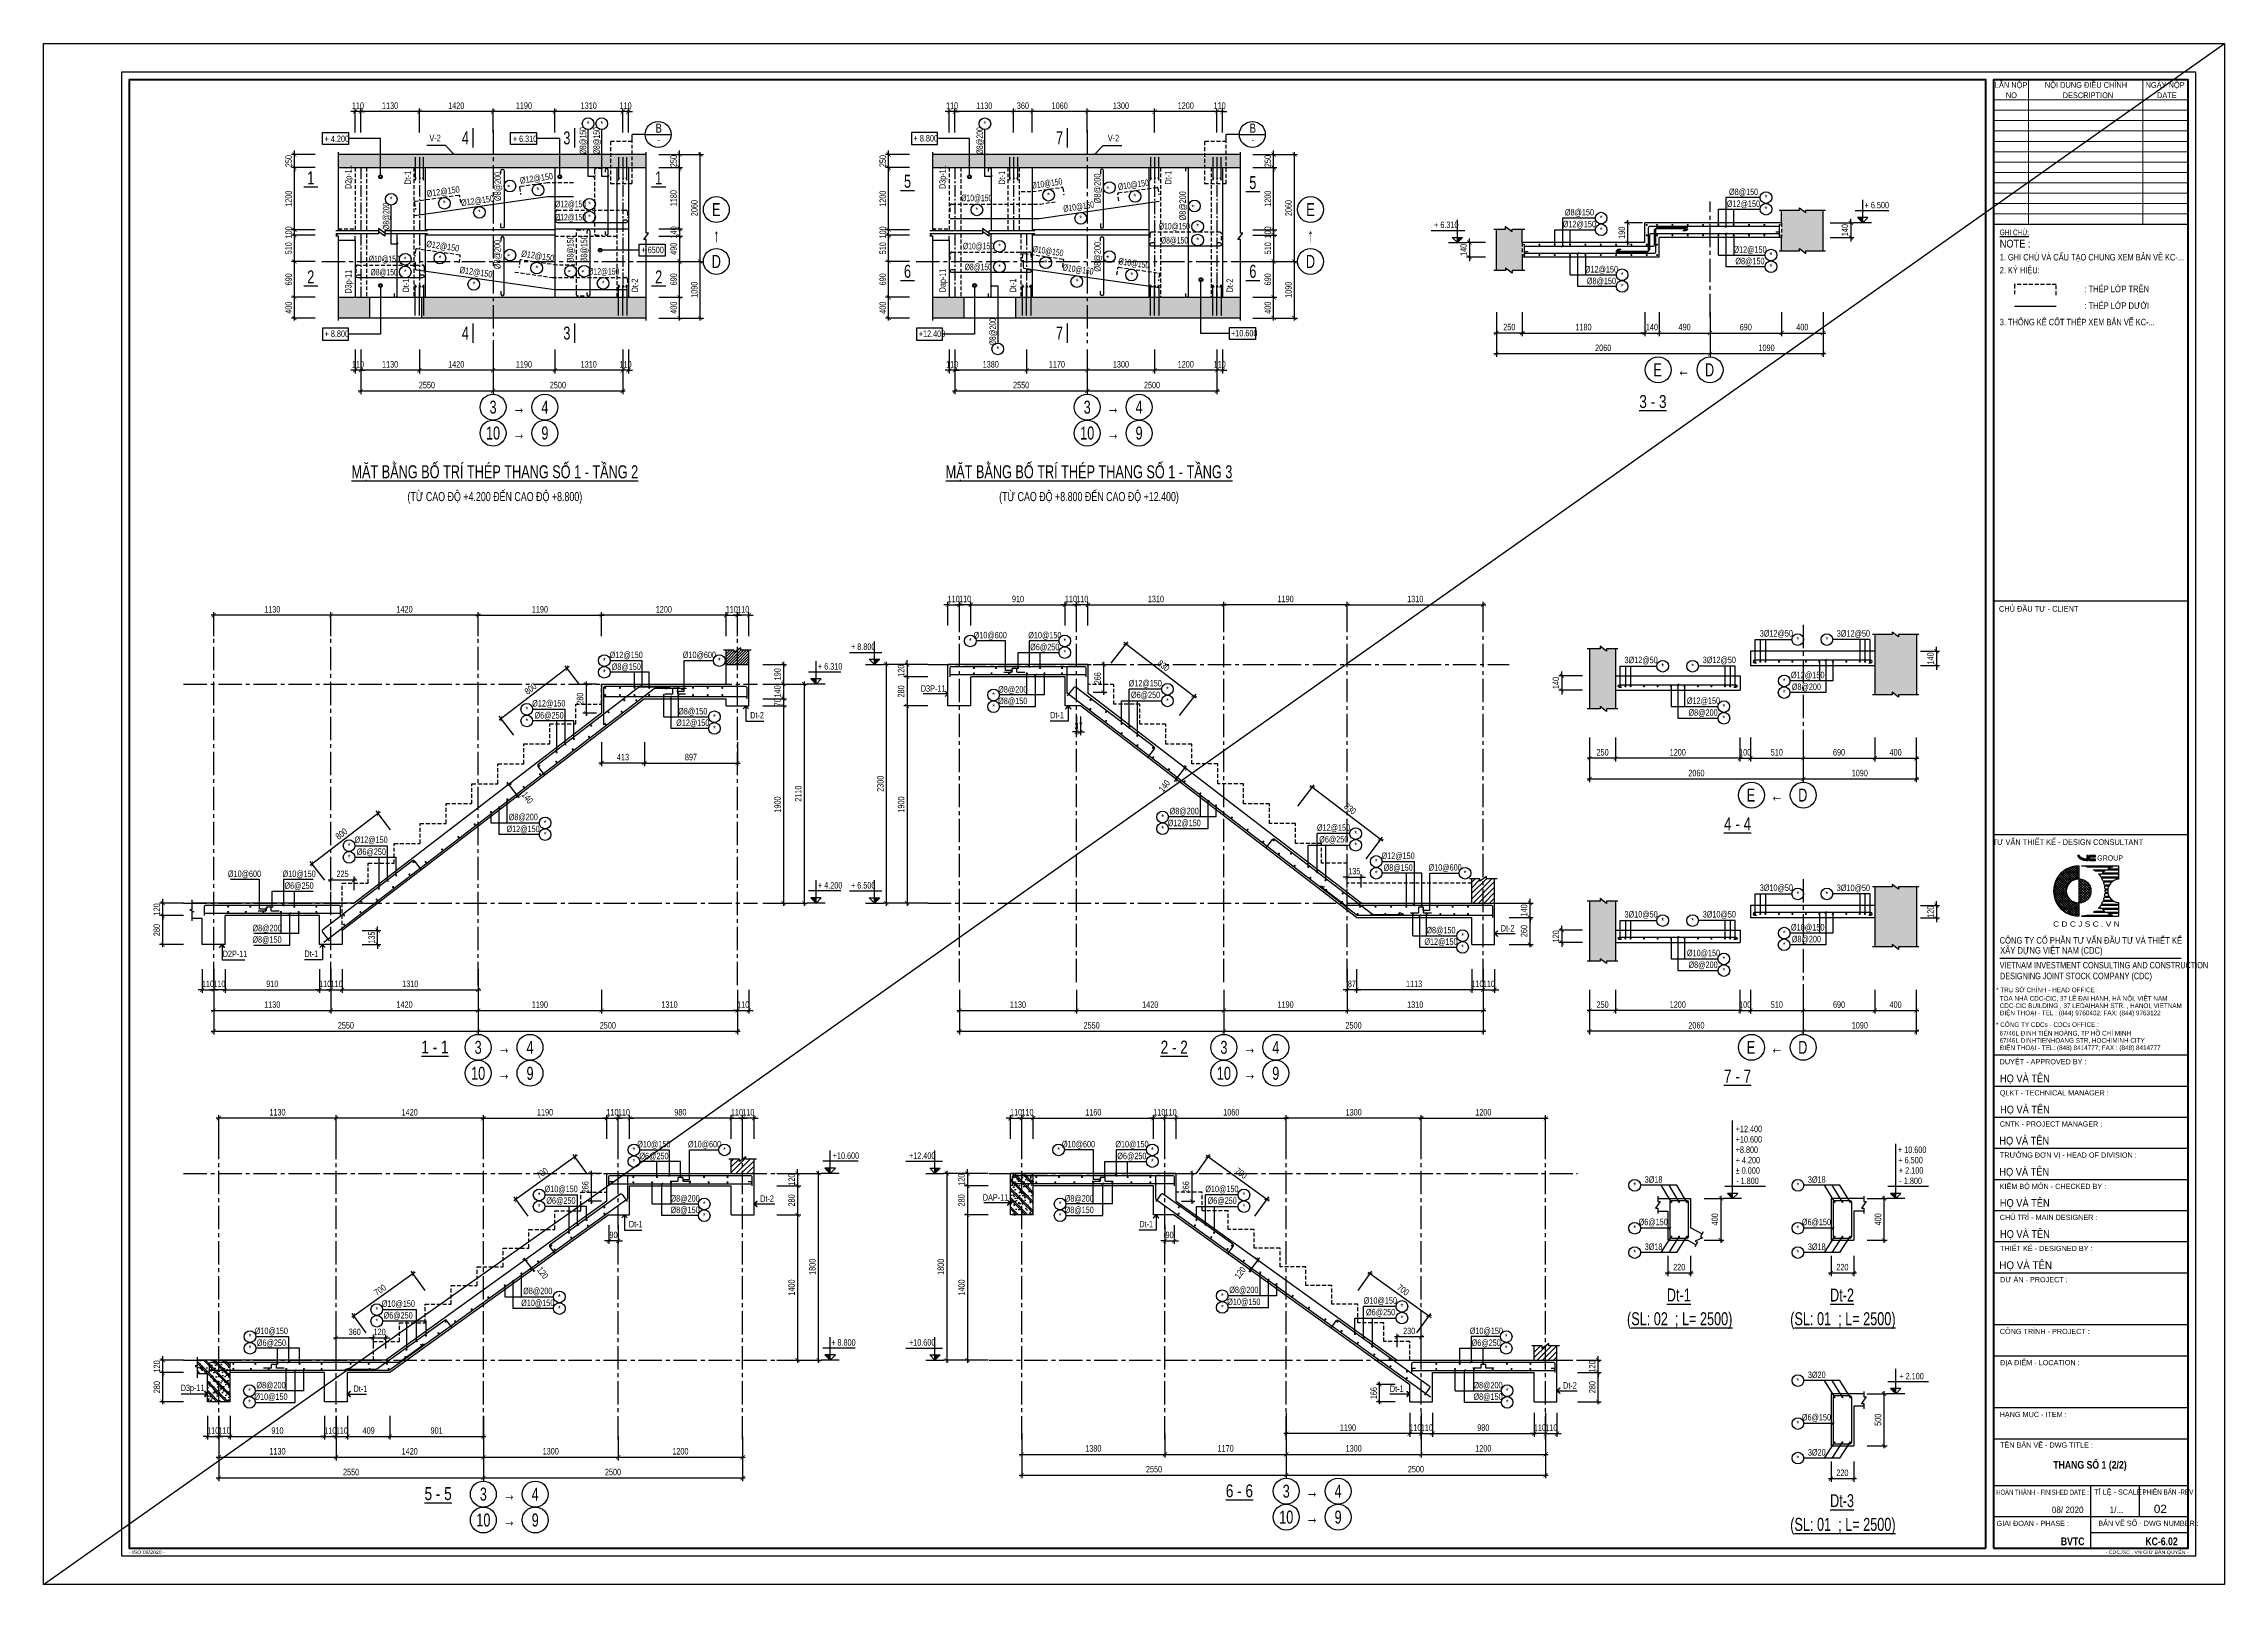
# Model space of a CAD drawing. Header units: millimetres. Extents: x -77370 to 109412, y -14880 to 214694.
# Drawn here: x 42050 to 84100, y 184994 to 214694 of the extents above; entities that cross this region are included whole.
import ezdxf
from ezdxf.enums import TextEntityAlignment as Align

# ---------------------------------------------------------------- set-up
doc = ezdxf.new("R2010")
doc.units = ezdxf.units.MM
doc.header["$LTSCALE"] = 300
doc.header["$MEASUREMENT"] = 0
doc.header["$PDMODE"] = 66
doc.linetypes.add('CENTER2', pattern=[1.125, 0.75, -0.125, 0.125, -0.125])
doc.linetypes.add('HIDDEN', pattern=[0.375, 0.25, -0.125])
doc.layers.get('0').update_dxf_attribs({"linetype": 'CONTINUOUS'})
doc.layers.get('DEFPOINTS').update_dxf_attribs({"linetype": 'CONTINUOUS'})
for name, color, linetype in [('CDC -TEXT KHUNG', 7, 'CONTINUOUS'), ('CDC-KHUNGTEN', 7, 'CONTINUOUS'), ('CDC.01.AXIS', 160, 'CENTER2'), ('CDC.02.DIM', 1, 'CONTINUOUS'), ('CDC.03.BORDER', 3, 'CONTINUOUS'), ('CDC.05.STEEL', 4, 'CONTINUOUS'), ('CDC.06.TEXT', 2, 'CONTINUOUS'), ('CDC.10.HATCH', 251, 'CONTINUOUS'), ('CDC.11.NOTE', 8, 'CONTINUOUS'), ('CDC.14.STEELNUM', 2, 'CONTINUOUS'), ('KCS_BEAM', 8, 'HIDDEN'), ('KCS_COLUMN', 4, 'CONTINUOUS'), ('KCS_HIDDEN', 8, 'HIDDEN'), ('KCS_SNODE', 6, 'CONTINUOUS'), ('KCS_STEEL', 4, 'CONTINUOUS'), ('KCS_STEEL_BOTTOM', 4, 'CONTINUOUS'), ('KCS_STEEL_TOP', 4, 'HIDDEN'), ('KCS_TEXT', 2, 'CONTINUOUS'), ('KCS_TEXT_B', 2, 'CONTINUOUS')]:
    doc.layers.add(name, color=color, linetype=linetype)
doc.layers.add('KCS_Plotter', color=11, linetype='CONTINUOUS', plot=False)
doc.styles.add('ARIAL', font='arial.ttf', dxfattribs={"width": 0.65})
doc.styles.add('Arial_4', font='arial.ttf', dxfattribs={"width": 0.75, "height": 3})
doc.styles.add('Arial_B_3', font='arialbd.ttf', dxfattribs={"width": 0.75, "height": 3})
doc.styles.add('KCS_BIGTEXT', font='arial.ttf', dxfattribs={"width": 0.7})
doc.styles.add('KCS_SMTEXT', font='arial.ttf', dxfattribs={"width": 0.7})
doc.styles.add('KT CDC', font='arial.ttf', dxfattribs={"width": 0.85, "height": 200})
doc.styles.add('SMTEXT', font='arial.ttf', dxfattribs={"width": 0.7})
doc.dimstyles.new('KCS_DIM50', dxfattribs={"dimscale": 2, "dimtxt": 62.5, "dimasz": 40, "dimexe": 30, "dimexo": 0, "dimgap": 25, "dimtad": 1, "dimdec": 0, "dimzin": 13, "dimdsep": 46, "dimtxsty": 'KCS_SMTEXT', "dimblk": 'ARCHTICK', "dimcen": 0, "dimdle": 25, "dimclrd": 1, "dimclre": 1, "dimclrt": 2, "dimadec": 0, "dimazin": 0, "dimtfac": 1, "dimtdec": 0, "dimtix": 1, "dimtmove": 2, "dimatfit": 3, "dimfxl": 1, "dimtolj": 1, "dimtzin": 13, "dimarcsym": 0})
doc.dimstyles.new('KCS_DIM50 scale 2', dxfattribs={"dimscale": 50, "dimtxt": 2.5, "dimasz": 1.6, "dimexe": 1.2, "dimexo": 0, "dimgap": 1, "dimtad": 1, "dimdec": 0, "dimlfac": 0.5, "dimzin": 0, "dimdsep": 46, "dimtxsty": 'KCS_SMTEXT', "dimblk": 'ARCHTICK', "dimcen": 0, "dimdle": 1, "dimclrd": 256, "dimclre": 256, "dimclrt": 2, "dimadec": 0, "dimazin": 0, "dimtfac": 1, "dimtdec": 0, "dimtix": 1, "dimtmove": 2, "dimatfit": 3, "dimfxl": 1, "dimtolj": 1, "dimtzin": 0, "dimarcsym": 0})

msp = doc.modelspace()

# ---------------------------------------------------------------- texts
at = {"layer": 'CDC -TEXT KHUNG', "style": 'Arial_B_3', "width": 0.8}
msp.add_text('THANG SỐ 1 (2/2)', height=150, dxfattribs=at).set_placement((81508.1, 187223.7), align=Align.CENTER)
msp.add_text('KC-6.02', height=150, dxfattribs=at).set_placement((83200, 185748.4), align=Align.RIGHT)
at = {"layer": 'CDC.02.DIM', "color": 4, "style": 'KCS_SMTEXT', "width": 0.7}
for s, p in [('E', (55021.4, 211495.3)), ('E', (66478.4, 211495.3)), ('↑', (55021.4, 210995.3)), ('↑', (66478.4, 210995.3)), ('D', (55021.4, 210495.3)), ('D', (66478.4, 210495.3)), ('E', (73172.8, 208406.4)), ('←', (73672.8, 208406.4)), ('D', (74172.8, 208406.4)), ('3', (50716, 207687.8)), ('4', (51716, 207687.8)), ('3', (62172.9, 207687.8)), ('4', (63172.9, 207687.8)), ('10', (50716, 207187.8)), ('→', (51216, 207687.8)), ('9', (51716, 207187.8)), ('10', (62172.9, 207187.8)), ('→', (62672.9, 207687.8)), ('9', (63172.9, 207187.8)), ('→', (51216, 207187.8)), ('→', (62672.9, 207187.8)), ('E', (74970.8, 200209.5, 0)), ('←', (75470.8, 200209.5, 0)), ('D', (75970.8, 200209.5, 0)), ('3', (50429.2, 195346.5)), ('→', (50929.2, 195346.5)), ('4', (51429.2, 195346.5)), ('3', (64808.3, 195346.5)), ('→', (65308.3, 195346.5)), ('4', (65808.3, 195346.5)), ('E', (74970.8, 195346.5, 0)), ('←', (75470.8, 195346.5, 0)), ('D', (75970.8, 195346.5, 0)), ('10', (50429.2, 194846.5)), ('→', (50929.2, 194846.5)), ('9', (51429.2, 194846.5)), ('10', (64808.3, 194846.5)), ('→', (65308.3, 194846.5)), ('9', (65808.3, 194846.5)), ('3', (50529.2, 186735.3)), ('→', (51029.2, 186735.3)), ('4', (51529.2, 186735.3)), ('3', (66010.7, 186791.2)), ('→', (66510.7, 186791.2)), ('4', (67010.7, 186791.2)), ('10', (50529.2, 186235.3)), ('9', (51529.2, 186235.3)), ('10', (66010.7, 186291.2)), ('9', (67010.7, 186291.2)), ('→', (51029.2, 186235.3)), ('→', (66510.7, 186291.2))]:
    msp.add_text(s, height=250, dxfattribs=at).set_placement(p, align=Align.MIDDLE)
at = {"layer": 'CDC.02.DIM', "color": 2, "linetype": 'ByBlock', "style": 'KCS_SMTEXT', "width": 0.7}
for s, p in [('+ 6.500', (77162.9, 211519.5)), ('+ 6.310', (68862, 211139.5)), ('+ 8.800', (57618.6, 203007.1)), ('+ 6.310', (56980.6, 202627.1)), ('+ 4.200', (56980.6, 198407.1)), ('+ 6.500', (57618.6, 198407.1)), ('+12.400', (74677.1, 193710.7)), ('+10.600', (74677.1, 193510.7)), ('+8.800', (74677.1, 193310.7)), ('+ 10.600', (77805.3, 193310.7)), ('+10.600', (57265.9, 193195.9)), ('+12.400', (58736.2, 193195.9)), ('%%P 0.000', (74677.1, 192910.7)), ('+ 4.200', (74677.1, 193110.7)), ('+ 6.500', (77814.7, 193110.7)), ('+ 2.100', (77824.1, 192910.7)), ('- 1.800', (74686.5, 192710.7)), ('- 1.800', (77833.5, 192710.7)), ('+ 8.800', (57236.1, 189595.9)), ('+10.600', (58736.2, 189595.9)), ('+ 2.100', (77833.5, 188946.7))]:
    msp.add_text(s, height=125, dxfattribs=at).set_placement(p)
at = {"layer": 'CDC.06.TEXT', "linetype": 'ByBlock', "style": 'KCS_SMTEXT', "width": 0.7}
for s, p in [('+ 4.200', (47468.4, 212797.4)), ('+ 6.310', (51097.2, 212797.4)), ('+ 6500', (53577.7, 210656)), ('+10.600', (64946.1, 209051.3))]:
    msp.add_text(s, height=125, dxfattribs=at).set_placement(p)
at = {"layer": 'CDC.06.TEXT', "style": 'KCS_SMTEXT'}
for s, width, p in [('V-2', 0.7, (49599.5, 212875.2)), ('V-2', 0.7, (62680.2, 212875.2)), ('%%C12@150', 0.6, (52211.4, 211593.2)), ('%%C10@150', 0.6, (60042.2, 211710.6)), ('%%C12@150', 0.6, (52209, 211338.9)), ('%%C10@150', 0.6, (63853, 211165.1)), ('%%C10@150', 0.6, (60075, 210783.9)), ('%%C8@150', 0.6, (63855.5, 210894.4)), ('%%C10@150', 0.6, (48618, 210533.9)), ('%%C8@150', 0.6, (48615.5, 210279.8)), ('%%C12@150', 0.6, (52850.3, 210294)), ('%%C8@150', 0.6, (60072.5, 210379.8))]:
    msp.add_text(s, height=125, dxfattribs=dict(at, width=width)).set_placement(p, align=Align.MIDDLE)
at = {"layer": 'CDC.06.TEXT'}
for s, rotation, style, width, p in [('%%C8@150', 90, 'KCS_SMTEXT', 0.6, (52459.3, 212822)), ('%%C8@150', 90, 'KCS_SMTEXT', 0.6, (52722.5, 212822)), ('%%C8@200', 90, 'KCS_SMTEXT', 0.6, (60109.9, 212820.6)), ('%%C12@150', 8.13749, 'KCS_SMTEXT', 0.7, (49754.2, 211835.9)), ('%%C8@200', 90.00003, 'KCS_SMTEXT', 0.7, (50814.2, 211941.7)), ('%%C12@150', 8.13749, 'KCS_SMTEXT', 0.7, (51552.7, 212090.7)), ('%%C10@150', 8.28825, 'KCS_BIGTEXT', 0.6, (61395.2, 211990.5)), ('%%C8@200', 90.00005, 'KCS_BIGTEXT', 0.75, (62379.5, 211903.4)), ('%%C10@150', 8.28825, 'KCS_BIGTEXT', 0.6, (63063.7, 211967.1)), ('%%C8@200', 90, 'KCS_SMTEXT', 0.6, (48663, 211364.5)), ('%%C12@150', 8.13749, 'KCS_SMTEXT', 0.7, (50415.4, 211658.5)), ('%%C10@150', 8.13749, 'KCS_BIGTEXT', 0.6, (62009, 211544.2)), ('%%C8@200', 90, 'KCS_SMTEXT', 0.7, (64021.2, 211568.1)), ('%%C12@150', 351.71175, 'KCS_SMTEXT', 0.7, (49744.9, 210783.6)), ('%%C8@200', 90.00005, 'KCS_SMTEXT', 0.7, (50807.2, 210629.1)), ('%%C12@150', 351.71175, 'KCS_SMTEXT', 0.7, (51576.9, 210595.4)), ('%%C8@150', 90, 'KCS_SMTEXT', 0.6, (52216.3, 210731.8)), ('%%C8@150', 90, 'KCS_SMTEXT', 0.6, (52479.3, 210731.7)), ('%%C10@150', 351.81719, 'KCS_BIGTEXT', 0.6, (61416, 210688.6)), ('%%C8@200', 90.00003, 'KCS_BIGTEXT', 0.75, (62378.9, 210586.6)), ('%%C12@150', 351.86251, 'KCS_SMTEXT', 0.7, (50385.3, 210281.9)), ('%%C10@150', 351.81719, 'KCS_BIGTEXT', 0.6, (61996.4, 210332.6)), ('%%C10@150', 351.81719, 'KCS_BIGTEXT', 0.6, (63070.4, 210452.7)), ('%%C8@200', 90, 'KCS_SMTEXT', 0.6, (60359.5, 209140))]:
    msp.add_text(s, height=125, rotation=rotation, dxfattribs=dict(at, style=style, width=width)).set_placement(p, align=Align.MIDDLE)
at = {"layer": 'CDC.06.TEXT', "style": 'SMTEXT', "width": 0.75}
for s, height, p in [('B', 175, (53909.8, 213065.1)), ('-', 125, (53909.8, 212844.7)), ('B', 175, (65366.8, 213065.1)), ('-', 125, (65366.8, 212844.7))]:
    msp.add_text(s, height=height, dxfattribs=at).set_placement(p, align=Align.MIDDLE_CENTER)
at = {"layer": 'CDC.06.TEXT', "linetype": 'ByBlock', "style": 'KCS_SMTEXT'}
for s, width, p in [('+ 8.800', 0.7, (58825.4, 212808.1)), ('1. GHI CHÚ VÀ CẤU TẠO CHUNG XEM BẢN VẼ KC-...', 0.75, (79767.9, 210514.5)), ('+ 8.800', 0.7, (47468.4, 209039.8)), ('+12.400', 0.7, (58925.4, 209039.8))]:
    msp.add_text(s, height=125, rotation=360, dxfattribs=dict(at, width=width)).set_placement(p)
at = {"layer": 'CDC.06.TEXT', "color": 4, "linetype": 'ByBlock', "style": 'KCS_SMTEXT', "width": 0.7}
for s, p in [('%%U 1 ', (47201.2, 212107.2, -31924.4)), ('%%U 1 ', (53909, 212107.2, -31924.4)), ('%%U 5 ', (58708.2, 212039.3, -31924.4)), ('%%U 5 ', (65366, 212014.2, -31924.4)), ('%%U 2 ', (47201.2, 210199.3, -31924.4)), ('%%U 2 ', (53909.5, 210199.3, -31924.4)), ('%%U 6 ', (58708.2, 210305.9, -31924.4)), ('%%U 6 ', (65366.5, 210305.9, -31924.4))]:
    msp.add_text(s, height=250, dxfattribs=at).set_placement(p, align=Align.MIDDLE)
at = {"layer": 'CDC.06.TEXT', "color": 2, "linetype": 'ByBlock', "style": 'KCS_SMTEXT', "width": 0.7}
for s, p in [('%%C8@150', (71664.4, 211435.6)), ('%%C12@150', (74827, 211599.2)), ('%%C8@150', (74829, 211828)), ('%%C12@150', (71662.4, 211206.7)), ('%%C12@150', (74952.5, 210715.5)), ('%%C12@150', (72088.2, 210335.5)), ('%%C8@150', (74952.1, 210494.2)), ('%%C8@150', (72087.8, 210110.5)), ('%%C10@600', (60303, 203283.4)), ('%%C10@150', (61356.3, 203283.4)), ('%%C6@250', (61354.2, 203054.7)), ('%%C12@150', (53283.4, 202903.4)), ('%%C8@150', (53285.4, 202674.7)), ('%%C10@600', (54694.5, 202903.4)), ('%%C8@200', (60736.9, 202236.8)), ('%%C12@150', (63292.3, 202356.3)), ('%%C12@150', (51791.2, 201969.4)), ('%%C8@150', (54566.4, 201816.8)), ('%%C8@150', (60736.4, 202015.5)), ('%%C6@250', (63297.5, 202131.3)), ('%%C6@250', (51796.2, 201737.9)), ('%%C12@150', (54566.9, 201595.5)), ('%%C8@200', (51298.8, 199778)), ('%%C12@150', (64043.1, 199662.6)), ('%%C8@200', (64043.5, 199892)), ('%%C12@150', (48364.2, 199339.9)), ('%%C12@150', (51295, 199548.5)), ('%%C12@150', (66921.8, 199573.7)), ('%%C6@250', (66927, 199348.7)), ('%%C6@250', (48369.2, 199108.4)), ('%%C12@150', (68167.4, 199030.6)), ('%%C10@600', (45923.9, 198683.4)), ('%%C10@150', (46977.1, 198683.4)), ('%%C6@250', (46975.1, 198454.7)), ('%%C8@150', (68169.4, 198801.8)), ('%%C10@600', (69073.6, 198805.6)), ('%%C8@200', (46357.8, 197636.8)), ('%%C8@150', (68993.6, 197596.8)), ('%%C8@150', (46357.3, 197415.5)), ('%%C12@150', (68994.2, 197375.5)), ('%%C10@150', (53817, 193472.3)), ('%%C10@600', (54794.5, 193472.3)), ('%%C10@600', (62005.4, 193472.3)), ('%%C10@150', (63035.8, 193472.3)), ('%%C6@250', (53819, 193243.6)), ('%%C6@250', (63033.7, 193243.6)), ('%%C10@150', (52030, 192608.1)), ('%%C10@150', (64769.8, 192608.1)), ('%%C6@250', (52024.9, 192383.1)), ('%%C8@200', (54419.1, 192425.6)), ('%%C8@150', (54419.6, 192204.4)), ('%%C8@150', (62018.7, 192204.4)), ('%%C8@200', (62019.2, 192425.6)), ('%%C6@250', (64775, 192383.1)), ('%%C10@150', (51578.2, 190412.1)), ('%%C8@200', (51577.9, 190641.5)), ('%%C10@150', (65193.1, 190432.6)), ('%%C8@200', (65193.4, 190662.1)), ('%%C10@150', (67824.8, 190458.3)), ('%%C10@150', (48890.7, 190397.5)), ('%%C6@250', (48885.6, 190172.5)), ('%%C6@250', (67829.9, 190233.3)), ('%%C10@150', (46441, 189872.3)), ('%%C6@250', (46443.1, 189643.6)), ('%%C10@150', (69869, 189872.3)), ('%%C6@250', (69867, 189643.6)), ('%%C8@200', (46434.7, 188825.6)), ('%%C8@200', (69900.6, 188825.6)), ('%%C10@150', (46434.1, 188604.4)), ('%%C8@150', (69901.2, 188604.4))]:
    msp.add_text(s, height=125, dxfattribs=at).set_placement(p, align=Align.MIDDLE)
at = {"layer": 'CDC.06.TEXT', "color": 4, "style": 'KCS_SMTEXT'}
for s, height, width, p in [('%%U3 - 3', 250, 0.75, (73080.7, 207795.1)), ('%%UMẶT BẰNG BỐ TRÍ THÉP THANG SỐ 1 - TẦNG 2', 250, 0.7, (50750.5, 206451.3)), ('%%UMẶT BẰNG BỐ TRÍ THÉP THANG SỐ 1 - TẦNG 3', 250, 0.7, (62207.5, 206451.3)), ('(TỪ CAO ĐỘ +4.200 ĐẾN CAO ĐỘ +8.800)', 175, 0.7, (50750.5, 205963.2)), ('(TỪ CAO ĐỘ +8.800 ĐẾN CAO ĐỘ +12.400)', 175, 0.7, (62207.5, 205963.2)), ('%%U4 - 4', 250, 0.75, (74713.2, 199654.4, 0)), ('%%U1 - 1', 250, 0.75, (49596, 195352.9)), ('%%U2 - 2', 250, 0.75, (63851.2, 195352.9)), ('%%U7 - 7', 250, 0.75, (74713.2, 194791.4, 0)), ('%%UDt-1', 250, 0.7, (73580.2, 190572.3)), ('%%UDt-2', 250, 0.7, (76727.2, 190572.3)), ('(%%USL: 02  ; L= 2500)', 250, 0.7, (73597.2, 190084.2)), ('(%%USL: 01  ; L= 2500)', 250, 0.7, (76744.2, 190084.2)), ('%%U5 - 5', 250, 0.75, (49657.2, 186741.8)), ('%%U6 - 6', 250, 0.75, (65107.8, 186797.6)), ('%%UDt-3', 250, 0.7, (76727.2, 186608.3)), ('(%%USL: 01  ; L= 2500)', 250, 0.7, (76744.2, 186120.2))]:
    msp.add_text(s, height=height, dxfattribs=dict(at, width=width)).set_placement(p, align=Align.MIDDLE)
at = {"layer": 'CDC.06.TEXT', "color": 2, "linetype": 'ByBlock', "style": 'KCS_SMTEXT'}
for s, width, p in [('3%%C12@50', 0.7, (75140.7, 203327.2, 0)), ('3%%C12@50', 0.7, (76626.5, 203324.7, 0)), ('3%%C12@50', 0.7, (72533.2, 202814.6, 0)), ('3%%C12@50', 0.7, (74041.3, 202814.6, 0)), ('%%C12@150', 0.65, (75741.6, 202523.9, 0)), ('%%C8@200', 0.7, (75759.1, 202296.9, 0)), ('%%C12@150', 0.7, (73736.5, 202028.5, 0)), ('%%C8@200', 0.7, (73766.6, 201801.5, 0)), ('3%%C10@50', 0.7, (75140.7, 198424.2, 0)), ('3%%C10@50', 0.7, (76626.5, 198421.7, 0)), ('3%%C10@50', 0.7, (72533.2, 197911.6, 0)), ('3%%C10@50', 0.7, (74041.3, 197911.6, 0)), ('%%C10@150', 0.65, (75741.6, 197660.9, 0)), ('%%C10@150', 0.7, (73736.5, 197165.5, 0)), ('%%C8@200', 0.7, (75759.1, 197433.9, 0)), ('%%C8@200', 0.7, (73766.6, 196938.5, 0))]:
    msp.add_text(s, height=125, dxfattribs=dict(at, width=width)).set_placement(p, align=Align.MIDDLE_LEFT)
at = {"layer": 'CDC.06.TEXT', "color": 2, "linetype": 'ByBlock', "style": 'KCS_SMTEXT', "width": 0.7}
for s, p in [('3%%C18', (73093.2, 192798.6)), ('3%%C18', (76240.2, 192798.6)), ('%%C6@150', (73086.7, 191971.2)), ('%%C6@150', (76233.7, 191971.2)), ('3%%C18', (73093.2, 191503.8)), ('3%%C18', (76240.2, 191503.8)), ('3%%C20', (76240.2, 189034.6)), ('%%C6@150', (76233.7, 188207.2)), ('3%%C20', (76240.2, 187539.8))]:
    msp.add_text(s, height=125, rotation=360, dxfattribs=at).set_placement(p, align=Align.MIDDLE)
at = {"layer": 'CDC.14.STEELNUM'}
for style, width, p in [('KCS_SMTEXT', 0.7, (52548.4, 213151.7)), ('KCS_SMTEXT', 0.7, (52811.6, 213151.7)), ('KCS_SMTEXT', 0.7, (60198.9, 213150.4)), ('KCS_SMTEXT', 0.7, (48752.1, 211694.3)), ('KCS_SMTEXT', 0.7, (52576, 211597.9)), ('KCS_SMTEXT', 0.7, (60044.9, 211490.3)), ('KCS_SMTEXT', 0.7, (75260.7, 211727.8)), ('KCS_SMTEXT', 0.7, (75260.7, 211502.8)), ('KCS_SMTEXT', 0.7, (52576, 211351.4)), ('KCS_SMTEXT', 0.7, (64303, 211169.8)), ('KCS_SMTEXT', 0.7, (72082.3, 211330.4)), ('KCS_SMTEXT', 0.7, (72082.3, 211105.4)), ('KCS_SMTEXT', 0.7, (60480, 210788.5)), ('KCS_SMTEXT', 0.7, (64303, 210907)), ('KCS_SMTEXT', 0.7, (75357, 210619.1)), ('KCS_SMTEXT', 0.7, (49023.1, 210538.5)), ('KCS_SMTEXT', 0.7, (49023.1, 210292.3)), ('KCS_SMTEXT', 0.7, (60480, 210392.3)), ('KCS_SMTEXT', 0.7, (72486.3, 210239.1)), ('KCS_SMTEXT', 0.7, (75357, 210394.1)), ('KCS_SMTEXT', 0.7, (52839.3, 210074.5)), ('KCS_SMTEXT', 0.7, (72486.3, 210014.1)), ('KCS_SMTEXT', 0.7, (60448.5, 208810.2)), ('KCS_BIGTEXT', 0.75, (59918.8, 203181.6)), ('KCS_SMTEXT', 0.7, (61740.4, 203181.6)), ('KCS_SMTEXT', 0.7, (75873.6, 203207.3, 0)), ('KCS_SMTEXT', 0.7, (76434.8, 203207.3, 0)), ('KCS_SMTEXT', 0.7, (52861.8, 202801.6)), ('KCS_BIGTEXT', 0.75, (55078.6, 202801.6)), ('KCS_SMTEXT', 0.65, (61740.4, 202956.6)), ('KCS_SMTEXT', 0.7, (73268.9, 202693.4, 0)), ('KCS_SMTEXT', 0.7, (73845.4, 202693.4, 0)), ('KCS_SMTEXT', 0.7, (52861.8, 202576.6)), ('KCS_SMTEXT', 0.7, (63720.2, 202250.3)), ('KCS_SMTEXT', 0.7, (75612.6, 202410.7, 0)), ('KCS_SMTEXT', 0.7, (51366.4, 201863.3)), ('KCS_SMTEXT', 0.7, (60367.7, 202138.7)), ('KCS_SMTEXT', 0.7, (60367.7, 201913.7)), ('KCS_SMTEXT', 0.7, (63720.2, 202025.3)), ('KCS_SMTEXT', 0.7, (74447.9, 201915.3, 0)), ('KCS_SMTEXT', 0.7, (75611.4, 202185.7, 0)), ('KCS_SMTEXT', 0.7, (51366.4, 201638.3)), ('KCS_SMTEXT', 0.7, (54984.1, 201718.7)), ('KCS_SMTEXT', 0.7, (54984.1, 201493.7)), ('KCS_SMTEXT', 0.7, (74449.4, 201690.3, 0)), ('KCS_SMTEXT', 0.7, (63626.9, 199787.4)), ('KCS_SMTEXT', 0.7, (51719.6, 199673.4)), ('KCS_SMTEXT', 0.7, (51719.6, 199448.4)), ('KCS_SMTEXT', 0.7, (63626.9, 199562.4)), ('KCS_SMTEXT', 0.7, (67349.7, 199467.7)), ('KCS_SMTEXT', 0.7, (47939.4, 199233.9)), ('KCS_SMTEXT', 0.7, (47939.4, 199008.9)), ('KCS_SMTEXT', 0.7, (67349.7, 199242.7)), ('KCS_SMTEXT', 0.7, (67745.8, 198928.8)), ('KCS_SMTEXT', 0.7, (67745.8, 198703.8)), ('KCS_BIGTEXT', 0.75, (69457.8, 198703.8)), ('KCS_SMTEXT', 0.7, (75873.6, 198304.3, 0)), ('KCS_SMTEXT', 0.7, (76434.8, 198304.3, 0)), ('KCS_SMTEXT', 0.7, (73268.9, 197790.4, 0)), ('KCS_SMTEXT', 0.7, (73845.4, 197790.4, 0)), ('KCS_SMTEXT', 0.7, (69411.3, 197498.7)), ('KCS_SMTEXT', 0.7, (69411.3, 197273.7)), ('KCS_SMTEXT', 0.7, (75611.4, 197322.7, 0)), ('KCS_SMTEXT', 0.7, (75612.6, 197547.7, 0)), ('KCS_SMTEXT', 0.7, (74447.9, 197052.3, 0)), ('KCS_SMTEXT', 0.7, (74449.4, 196827.3, 0)), ('KCS_SMTEXT', 0.7, (53432.8, 193370.5)), ('KCS_SMTEXT', 0.65, (53432.8, 193145.5)), ('KCS_BIGTEXT', 0.75, (55178.6, 193370.5)), ('KCS_BIGTEXT', 0.75, (61621.2, 193370.5)), ('KCS_SMTEXT', 0.7, (63427.9, 193370.5)), ('KCS_SMTEXT', 0.65, (63427.9, 193145.5)), ('KCS_SMTEXT', 0.7, (72729.1, 192686.5)), ('KCS_SMTEXT', 0.7, (75876.1, 192686.5)), ('KCS_SMTEXT', 0.7, (51605.2, 192502)), ('KCS_SMTEXT', 0.65, (51605.2, 192277)), ('KCS_SMTEXT', 0.7, (54788.3, 192327.6)), ('KCS_SMTEXT', 0.7, (61650, 192327.6)), ('KCS_SMTEXT', 0.7, (65194.7, 192502)), ('KCS_SMTEXT', 0.65, (65194.7, 192277)), ('KCS_SMTEXT', 0.7, (54788.3, 192102.6)), ('KCS_SMTEXT', 0.7, (61650, 192102.6)), ('KCS_SMTEXT', 0.7, (72729.1, 191859)), ('KCS_SMTEXT', 0.7, (75876.1, 191859)), ('KCS_SMTEXT', 0.7, (72729.1, 191391.6)), ('KCS_SMTEXT', 0.7, (75876.1, 191391.6)), ('KCS_SMTEXT', 0.7, (51994.5, 190536.9)), ('KCS_SMTEXT', 0.7, (64776.8, 190557.5)), ('KCS_SMTEXT', 0.7, (48473.8, 190291.4)), ('KCS_SMTEXT', 0.65, (48473.8, 190066.4)), ('KCS_SMTEXT', 0.7, (51994.5, 190311.9)), ('KCS_SMTEXT', 0.7, (64776.8, 190332.5)), ('KCS_SMTEXT', 0.7, (68241.7, 190352.2)), ('KCS_SMTEXT', 0.65, (68241.7, 190127.2)), ('KCS_SMTEXT', 0.7, (46029.6, 189770.5)), ('KCS_SMTEXT', 0.7, (70253.2, 189770.5)), ('KCS_SMTEXT', 0.65, (46029.6, 189545.5)), ('KCS_SMTEXT', 0.7, (70253.2, 189545.5)), ('KCS_SMTEXT', 0.7, (75876.1, 188922.5)), ('KCS_SMTEXT', 0.7, (46019.4, 188727.6)), ('KCS_SMTEXT', 0.7, (46019.4, 188502.6)), ('KCS_SMTEXT', 0.7, (70269.9, 188727.6)), ('KCS_SMTEXT', 0.7, (70269.9, 188502.6)), ('KCS_SMTEXT', 0.7, (75876.1, 188095)), ('KCS_SMTEXT', 0.7, (75876.1, 187427.6))]:
    msp.add_text('*', height=112.5, dxfattribs=dict(at, style=style, width=width)).set_placement(p, align=Align.MIDDLE)
for rotation, style, width, p in [(90.00003, 'KCS_SMTEXT', 0.7, (51040.5, 211949.9)), (90.00005, 'KCS_BIGTEXT', 0.75, (62598.6, 211919.9)), (8.13749, 'KCS_SMTEXT', 0.7, (49777.9, 211616.8)), (8.13749, 'KCS_SMTEXT', 0.7, (51584.1, 211872.3)), (8.28825, 'KCS_BIGTEXT', 0.75, (61427.5, 211773.4)), (8.28825, 'KCS_BIGTEXT', 0.75, (63096, 211750)), (90, 'KCS_SMTEXT', 0.7, (64240.9, 211564.8)), (8.13749, 'KCS_SMTEXT', 0.7, (50454.7, 211441.5)), (8.13749, 'KCS_BIGTEXT', 0.75, (62048.3, 211326.8)), (351.71175, 'KCS_SMTEXT', 0.7, (49690.9, 210559.9)), (90.00005, 'KCS_SMTEXT', 0.7, (51040.5, 210617.3)), (351.71175, 'KCS_SMTEXT', 0.7, (51556.3, 210367.1)), (90, 'KCS_SMTEXT', 0.7, (52211.1, 210307.5)), (90, 'KCS_SMTEXT', 0.7, (52474, 210307.4)), (351.81719, 'KCS_BIGTEXT', 0.75, (61372, 210470.1)), (90.00003, 'KCS_BIGTEXT', 0.75, (62598.6, 210588.1)), (352.11875, 'KCS_BIGTEXT', 0.75, (63027.9, 210234.9)), (351.86251, 'KCS_SMTEXT', 0.7, (50344.6, 210055)), (351.86256, 'KCS_BIGTEXT', 0.75, (61972.6, 210108))]:
    msp.add_text('*', height=112.5, rotation=rotation, dxfattribs=dict(at, style=style, width=width)).set_placement(p, align=Align.MIDDLE)
at = {"layer": 'KCS_TEXT', "style": 'KCS_SMTEXT', "width": 0.75}
for s, p in [('2. KÝ HIỆU:', (79767.9, 210389.5)), ('3. THỐNG KÊ CỐT THÉP XEM BẢN VẼ KC-...', (79767.9, 209389.5))]:
    msp.add_text(s, height=125, dxfattribs=at).set_placement(p, align=Align.TOP_LEFT)
at = {"layer": 'KCS_TEXT', "style": 'KCS_SMTEXT', "width": 0.8}
for s, p in [(': THÉP LỚP TRÊN', (81400.2, 209902.8)), (': THÉP LỚP DƯỚI', (81400.2, 209580.7))]:
    msp.add_text(s, height=125, dxfattribs=at).set_placement(p)
at = {"layer": 'KCS_TEXT_B', "color": 3, "linetype": 'ByBlock', "style": 'KCS_SMTEXT', "width": 0.7}
for s, p in [('D2p-11', (47986.9, 211890.9)), ('Dt-1', (49133, 211976.8)), ('D3p-11', (59443.9, 211890.9)), ('Dt-1', (60589.9, 211976.8)), ('Dt-1', (63795.8, 211976.8)), ('D3p-11', (47986.9, 209875.6)), ('Dap-11', (59443.9, 209899.7)), ('Dt-1', (49096.2, 209899.7)), ('Dt-2', (53513.5, 209899.7)), ('Dt-1', (60803.2, 209899.7)), ('Dt-2', (64983.1, 209899.7))]:
    msp.add_text(s, height=125, rotation=90, dxfattribs=at).set_placement(p)
for s, p in [('D3P-11', (59202.2, 202263.9)), ('Dt-2', (55807.2, 201750.1)), ('Dt-1', (61590.3, 201750.1)), ('Dt-2', (70278.9, 197641.4)), ('D2P-11', (45740.9, 197150.1)), ('Dt-1', (47211.1, 197150.1)), ('Dt-2', (55999.8, 192430.2)), ('DAP-11', (60404.6, 192452.8)), ('Dt-1', (53467.2, 191938.9)), ('Dt-1', (63310.1, 191938.9)), ('D3p-11', (44923.1, 188764.9)), ('Dt-1', (48159.8, 188764.9)), ('Dt-1', (68140.1, 188764.9)), ('Dt-2', (71481.3, 188830.2))]:
    msp.add_text(s, height=125, dxfattribs=at).set_placement(p, align=Align.MIDDLE)

# ---------------------------------------------------------------- blocks, each defined once
blk = doc.blocks.new('_ArchTick')
at = {"color": 0, "linetype": 'ByBlock', "const_width": 0.15}
blk.add_lwpolyline([(-0.5, -0.5), (0.5, 0.5)], dxfattribs=at)
blk = doc.blocks.new('*D1303')
at = {"layer": 'CDC.02.DIM', "color": 1, "lineweight": -2, "transparency": 16777216}
for p, q in [((53911, 210495), (54771, 210495)), ((54711, 209355), (54711, 210545)), ((53911, 209405), (54771, 209405))]:
    blk.add_line(p, q, dxfattribs=at)
at = {"layer": 'DEFPOINTS', "color": 0, "transparency": 16777216}
for p in [(53911, 210495), (54711, 210495), (53911, 209405)]:
    blk.add_point(p, dxfattribs=at)
at = {"layer": 'CDC.02.DIM', "color": 1, "lineweight": -2, "transparency": 16777216, "xscale": 80, "yscale": 80, "zscale": 80}
for p, rotation in [((54711, 210495), 90), ((54711, 209405), 270)]:
    blk.add_blockref('_ArchTick', p, dxfattribs=dict(at, rotation=rotation))
at = {"layer": 'CDC.02.DIM', "color": 2, "transparency": 16777216, "insert": (54598, 209950), "char_height": 125, "attachment_point": 5, "rotation": 90, "style": 'KCS_SMTEXT'}
blk.add_mtext('\\A1;1090', dxfattribs=at)
blk = doc.blocks.new('*D1304')
at = {"layer": 'CDC.02.DIM', "color": 1, "lineweight": -2, "transparency": 16777216}
for p, q in [((54311, 209355), (54311, 209855)), ((53911, 209805), (54371, 209805)), ((53911, 209405), (54371, 209405))]:
    blk.add_line(p, q, dxfattribs=at)
at = {"layer": 'DEFPOINTS', "color": 0, "transparency": 16777216}
for p in [(53911, 209805), (54311, 209805), (53911, 209405)]:
    blk.add_point(p, dxfattribs=at)
at = {"layer": 'CDC.02.DIM', "color": 1, "lineweight": -2, "transparency": 16777216, "xscale": 80, "yscale": 80, "zscale": 80}
for p, rotation in [((54311, 209805), 90), ((54311, 209405), 270)]:
    blk.add_blockref('_ArchTick', p, dxfattribs=dict(at, rotation=rotation))
at = {"layer": 'CDC.02.DIM', "color": 2, "transparency": 16777216, "insert": (54198, 209605), "char_height": 125, "attachment_point": 5, "rotation": 90, "style": 'KCS_SMTEXT'}
blk.add_mtext('\\A1;400', dxfattribs=at)
blk = doc.blocks.new('*D1305')
at = {"layer": 'CDC.02.DIM', "color": 1, "lineweight": -2, "transparency": 16777216}
for p, q in [((53911, 210495), (54371, 210495)), ((54311, 209755), (54311, 210545)), ((53911, 209805), (54371, 209805))]:
    blk.add_line(p, q, dxfattribs=at)
at = {"layer": 'DEFPOINTS', "color": 0, "transparency": 16777216}
for p in [(53911, 210495), (54311, 210495), (53911, 209805)]:
    blk.add_point(p, dxfattribs=at)
at = {"layer": 'CDC.02.DIM', "color": 1, "lineweight": -2, "transparency": 16777216, "xscale": 80, "yscale": 80, "zscale": 80}
for p, rotation in [((54311, 210495), 90), ((54311, 209805), 270)]:
    blk.add_blockref('_ArchTick', p, dxfattribs=dict(at, rotation=rotation))
at = {"layer": 'CDC.02.DIM', "color": 2, "transparency": 16777216, "insert": (54198, 210150), "char_height": 125, "attachment_point": 5, "rotation": 90, "style": 'KCS_SMTEXT'}
blk.add_mtext('\\A1;690', dxfattribs=at)
blk = doc.blocks.new('*D1306')
at = {"layer": 'CDC.02.DIM', "color": 1, "lineweight": -2, "transparency": 16777216}
for p, q in [((54311, 211075), (54311, 212355)), ((53911, 212305), (54371, 212305)), ((53911, 211125), (54371, 211125))]:
    blk.add_line(p, q, dxfattribs=at)
at = {"layer": 'DEFPOINTS', "color": 0, "transparency": 16777216}
for p in [(53911, 212305), (54311, 212305), (53911, 211125)]:
    blk.add_point(p, dxfattribs=at)
at = {"layer": 'CDC.02.DIM', "color": 1, "lineweight": -2, "transparency": 16777216, "xscale": 80, "yscale": 80, "zscale": 80}
for p, rotation in [((54311, 212305), 90), ((54311, 211125), 270)]:
    blk.add_blockref('_ArchTick', p, dxfattribs=dict(at, rotation=rotation))
at = {"layer": 'CDC.02.DIM', "color": 2, "transparency": 16777216, "insert": (54198, 211715), "char_height": 125, "attachment_point": 5, "rotation": 90, "style": 'KCS_SMTEXT'}
blk.add_mtext('\\A1;1180', dxfattribs=at)
blk = doc.blocks.new('*D1307')
at = {"layer": 'CDC.02.DIM', "color": 1, "lineweight": -2, "transparency": 16777216}
for p, q in [((53911, 212555), (54371, 212555)), ((54311, 212555), (54311, 212635)), ((54311, 212305), (54311, 212555)), ((53911, 212305), (54371, 212305)), ((54311, 212305), (54311, 212225))]:
    blk.add_line(p, q, dxfattribs=at)
at = {"layer": 'DEFPOINTS', "color": 0, "transparency": 16777216}
for p in [(53911, 212555), (54311, 212555), (53911, 212305)]:
    blk.add_point(p, dxfattribs=at)
at = {"layer": 'CDC.02.DIM', "color": 1, "lineweight": -2, "transparency": 16777216, "xscale": 80, "yscale": 80, "zscale": 80}
for p, rotation in [((54311, 212555), 270), ((54311, 212305), 90)]:
    blk.add_blockref('_ArchTick', p, dxfattribs=dict(at, rotation=rotation))
at = {"layer": 'CDC.02.DIM', "color": 2, "transparency": 16777216, "insert": (54198, 212430), "char_height": 125, "attachment_point": 5, "rotation": 90, "style": 'KCS_SMTEXT'}
blk.add_mtext('\\A1;250', dxfattribs=at)
blk = doc.blocks.new('*D1308')
at = {"layer": 'CDC.02.DIM', "color": 1, "lineweight": -2, "transparency": 16777216}
for p, q in [((53911, 212555), (54771, 212555)), ((54711, 210445), (54711, 212605)), ((53911, 210495), (54771, 210495))]:
    blk.add_line(p, q, dxfattribs=at)
at = {"layer": 'DEFPOINTS', "color": 0, "transparency": 16777216}
for p in [(53911, 212555), (54711, 212555), (53911, 210495)]:
    blk.add_point(p, dxfattribs=at)
at = {"layer": 'CDC.02.DIM', "color": 1, "lineweight": -2, "transparency": 16777216, "xscale": 80, "yscale": 80, "zscale": 80}
for p, rotation in [((54711, 212555), 90), ((54711, 210495), 270)]:
    blk.add_blockref('_ArchTick', p, dxfattribs=dict(at, rotation=rotation))
at = {"layer": 'CDC.02.DIM', "color": 2, "transparency": 16777216, "insert": (54598, 211525), "char_height": 125, "attachment_point": 5, "rotation": 90, "style": 'KCS_SMTEXT'}
blk.add_mtext('\\A1;2060', dxfattribs=at)
blk = doc.blocks.new('*D1309')
at = {"layer": 'CDC.02.DIM', "color": 1, "lineweight": -2, "transparency": 16777216}
for p, q in [((50716, 208798), (50716, 207938)), ((53216, 208798), (53216, 207938)), ((53266, 207998), (50666, 207998))]:
    blk.add_line(p, q, dxfattribs=at)
at = {"layer": 'DEFPOINTS', "color": 0, "transparency": 16777216}
for p in [(50716, 208798), (53216, 208798), (50716, 207998)]:
    blk.add_point(p, dxfattribs=at)
at = {"layer": 'CDC.02.DIM', "color": 1, "lineweight": -2, "transparency": 16777216, "xscale": 80, "yscale": 80, "zscale": 80, "rotation": 180}
blk.add_blockref('_ArchTick', (50716, 207998), dxfattribs=at)
at = {"layer": 'CDC.02.DIM', "color": 1, "lineweight": -2, "transparency": 16777216, "xscale": 80, "yscale": 80, "zscale": 80}
blk.add_blockref('_ArchTick', (53216, 207998), dxfattribs=at)
at = {"layer": 'CDC.02.DIM', "color": 2, "transparency": 16777216, "insert": (51966, 208112), "char_height": 125, "attachment_point": 5, "style": 'KCS_SMTEXT'}
blk.add_mtext('\\A1;2500', dxfattribs=at)
blk = doc.blocks.new('*D1310')
at = {"layer": 'CDC.02.DIM', "color": 1, "lineweight": -2, "transparency": 16777216}
for p, q in [((50716, 208798), (50716, 208338)), ((51906, 208798), (51906, 208338)), ((51956, 208398), (50666, 208398))]:
    blk.add_line(p, q, dxfattribs=at)
at = {"layer": 'DEFPOINTS', "color": 0, "transparency": 16777216}
for p in [(50716, 208798), (51906, 208798), (50716, 208398)]:
    blk.add_point(p, dxfattribs=at)
at = {"layer": 'CDC.02.DIM', "color": 1, "lineweight": -2, "transparency": 16777216, "xscale": 80, "yscale": 80, "zscale": 80, "rotation": 180}
blk.add_blockref('_ArchTick', (50716, 208398), dxfattribs=at)
at = {"layer": 'CDC.02.DIM', "color": 1, "lineweight": -2, "transparency": 16777216, "xscale": 80, "yscale": 80, "zscale": 80}
blk.add_blockref('_ArchTick', (51906, 208398), dxfattribs=at)
at = {"layer": 'CDC.02.DIM', "color": 2, "transparency": 16777216, "insert": (51311, 208512), "char_height": 125, "attachment_point": 5, "style": 'KCS_SMTEXT'}
blk.add_mtext('\\A1;1190', dxfattribs=at)
blk = doc.blocks.new('*D1311')
at = {"layer": 'CDC.02.DIM', "color": 1, "lineweight": -2, "transparency": 16777216}
for p, q in [((53216, 208798), (53216, 208338)), ((53326, 208798), (53326, 208338)), ((53216, 208398), (53136, 208398)), ((53326, 208398), (53216, 208398)), ((53326, 208398), (53406, 208398))]:
    blk.add_line(p, q, dxfattribs=at)
at = {"layer": 'DEFPOINTS', "color": 0, "transparency": 16777216}
for p in [(53216, 208798), (53326, 208798), (53216, 208398)]:
    blk.add_point(p, dxfattribs=at)
at = {"layer": 'CDC.02.DIM', "color": 1, "lineweight": -2, "transparency": 16777216, "xscale": 80, "yscale": 80, "zscale": 80}
blk.add_blockref('_ArchTick', (53216, 208398), dxfattribs=at)
at = {"layer": 'CDC.02.DIM', "color": 1, "lineweight": -2, "transparency": 16777216, "xscale": 80, "yscale": 80, "zscale": 80, "rotation": 180}
blk.add_blockref('_ArchTick', (53326, 208398), dxfattribs=at)
at = {"layer": 'CDC.02.DIM', "color": 2, "transparency": 16777216, "insert": (53271, 208512), "char_height": 125, "attachment_point": 5, "style": 'KCS_SMTEXT'}
blk.add_mtext('\\A1;110', dxfattribs=at)
blk = doc.blocks.new('*D1312')
at = {"layer": 'CDC.02.DIM', "color": 1, "lineweight": -2, "transparency": 16777216}
for p, q in [((48166, 208798), (48166, 208338)), ((49296, 208798), (49296, 208338)), ((49346, 208398), (48116, 208398))]:
    blk.add_line(p, q, dxfattribs=at)
at = {"layer": 'DEFPOINTS', "color": 0, "transparency": 16777216}
for p in [(48166, 208798), (49296, 208798), (48166, 208398)]:
    blk.add_point(p, dxfattribs=at)
at = {"layer": 'CDC.02.DIM', "color": 1, "lineweight": -2, "transparency": 16777216, "xscale": 80, "yscale": 80, "zscale": 80, "rotation": 180}
blk.add_blockref('_ArchTick', (48166, 208398), dxfattribs=at)
at = {"layer": 'CDC.02.DIM', "color": 1, "lineweight": -2, "transparency": 16777216, "xscale": 80, "yscale": 80, "zscale": 80}
blk.add_blockref('_ArchTick', (49296, 208398), dxfattribs=at)
at = {"layer": 'CDC.02.DIM', "color": 2, "transparency": 16777216, "insert": (48731, 208512), "char_height": 125, "attachment_point": 5, "style": 'KCS_SMTEXT'}
blk.add_mtext('\\A1;1130', dxfattribs=at)
blk = doc.blocks.new('*D1313')
at = {"layer": 'CDC.02.DIM', "color": 1, "lineweight": -2, "transparency": 16777216}
for p, q in [((48056, 208798), (48056, 208338)), ((48166, 208798), (48166, 208338)), ((48056, 208398), (47976, 208398)), ((48166, 208398), (48056, 208398)), ((48166, 208398), (48246, 208398))]:
    blk.add_line(p, q, dxfattribs=at)
at = {"layer": 'DEFPOINTS', "color": 0, "transparency": 16777216}
for p in [(48056, 208798), (48166, 208798), (48056, 208398)]:
    blk.add_point(p, dxfattribs=at)
at = {"layer": 'CDC.02.DIM', "color": 1, "lineweight": -2, "transparency": 16777216, "xscale": 80, "yscale": 80, "zscale": 80}
blk.add_blockref('_ArchTick', (48056, 208398), dxfattribs=at)
at = {"layer": 'CDC.02.DIM', "color": 1, "lineweight": -2, "transparency": 16777216, "xscale": 80, "yscale": 80, "zscale": 80, "rotation": 180}
blk.add_blockref('_ArchTick', (48166, 208398), dxfattribs=at)
at = {"layer": 'CDC.02.DIM', "color": 2, "transparency": 16777216, "insert": (48111, 208512), "char_height": 125, "attachment_point": 5, "style": 'KCS_SMTEXT'}
blk.add_mtext('\\A1;110', dxfattribs=at)
blk = doc.blocks.new('*D1314')
at = {"layer": 'CDC.02.DIM', "color": 1, "lineweight": -2, "transparency": 16777216}
for p, q in [((48166, 208798), (48166, 207938)), ((50716, 208798), (50716, 207938)), ((50766, 207998), (48116, 207998))]:
    blk.add_line(p, q, dxfattribs=at)
at = {"layer": 'DEFPOINTS', "color": 0, "transparency": 16777216}
for p in [(48166, 208798), (50716, 208798), (48166, 207998)]:
    blk.add_point(p, dxfattribs=at)
at = {"layer": 'CDC.02.DIM', "color": 1, "lineweight": -2, "transparency": 16777216, "xscale": 80, "yscale": 80, "zscale": 80, "rotation": 180}
blk.add_blockref('_ArchTick', (48166, 207998), dxfattribs=at)
at = {"layer": 'CDC.02.DIM', "color": 1, "lineweight": -2, "transparency": 16777216, "xscale": 80, "yscale": 80, "zscale": 80}
blk.add_blockref('_ArchTick', (50716, 207998), dxfattribs=at)
at = {"layer": 'CDC.02.DIM', "color": 2, "transparency": 16777216, "insert": (49441, 208112), "char_height": 125, "attachment_point": 5, "style": 'KCS_SMTEXT'}
blk.add_mtext('\\A1;2550', dxfattribs=at)
blk = doc.blocks.new('*D1315')
at = {"layer": 'CDC.02.DIM', "color": 1, "lineweight": -2, "transparency": 16777216}
for p, q in [((49296, 208798), (49296, 208338)), ((50716, 208798), (50716, 208338)), ((50766, 208398), (49246, 208398))]:
    blk.add_line(p, q, dxfattribs=at)
at = {"layer": 'DEFPOINTS', "color": 0, "transparency": 16777216}
for p in [(49296, 208798), (50716, 208798), (49296, 208398)]:
    blk.add_point(p, dxfattribs=at)
at = {"layer": 'CDC.02.DIM', "color": 1, "lineweight": -2, "transparency": 16777216, "xscale": 80, "yscale": 80, "zscale": 80, "rotation": 180}
blk.add_blockref('_ArchTick', (49296, 208398), dxfattribs=at)
at = {"layer": 'CDC.02.DIM', "color": 1, "lineweight": -2, "transparency": 16777216, "xscale": 80, "yscale": 80, "zscale": 80}
blk.add_blockref('_ArchTick', (50716, 208398), dxfattribs=at)
at = {"layer": 'CDC.02.DIM', "color": 2, "transparency": 16777216, "insert": (50006, 208512), "char_height": 125, "attachment_point": 5, "style": 'KCS_SMTEXT'}
blk.add_mtext('\\A1;1420', dxfattribs=at)
blk = doc.blocks.new('*D1316')
at = {"layer": 'CDC.02.DIM', "color": 1, "lineweight": -2, "transparency": 16777216}
for p, q in [((51906, 208798), (51906, 208338)), ((53216, 208798), (53216, 208338)), ((53266, 208398), (51856, 208398))]:
    blk.add_line(p, q, dxfattribs=at)
at = {"layer": 'DEFPOINTS', "color": 0, "transparency": 16777216}
for p in [(51906, 208798), (53216, 208798), (51906, 208398)]:
    blk.add_point(p, dxfattribs=at)
at = {"layer": 'CDC.02.DIM', "color": 1, "lineweight": -2, "transparency": 16777216, "xscale": 80, "yscale": 80, "zscale": 80, "rotation": 180}
blk.add_blockref('_ArchTick', (51906, 208398), dxfattribs=at)
at = {"layer": 'CDC.02.DIM', "color": 1, "lineweight": -2, "transparency": 16777216, "xscale": 80, "yscale": 80, "zscale": 80}
blk.add_blockref('_ArchTick', (53216, 208398), dxfattribs=at)
at = {"layer": 'CDC.02.DIM', "color": 2, "transparency": 16777216, "insert": (52561, 208512), "char_height": 125, "attachment_point": 5, "style": 'KCS_SMTEXT'}
blk.add_mtext('\\A1;1310', dxfattribs=at)
blk = doc.blocks.new('*D1317')
at = {"layer": 'CDC.02.DIM', "color": 1, "lineweight": -2, "transparency": 16777216}
for p, q in [((46887, 209355), (46887, 209855)), ((47287, 209805), (46827, 209805)), ((47287, 209405), (46827, 209405))]:
    blk.add_line(p, q, dxfattribs=at)
at = {"layer": 'DEFPOINTS', "color": 0, "transparency": 16777216}
for p in [(46887, 209805), (47287, 209805), (47287, 209405)]:
    blk.add_point(p, dxfattribs=at)
at = {"layer": 'CDC.02.DIM', "color": 1, "lineweight": -2, "transparency": 16777216, "xscale": 80, "yscale": 80, "zscale": 80}
for p, rotation in [((46887, 209805), 90), ((46887, 209405), 270)]:
    blk.add_blockref('_ArchTick', p, dxfattribs=dict(at, rotation=rotation))
at = {"layer": 'CDC.02.DIM', "color": 2, "transparency": 16777216, "insert": (46774, 209605), "char_height": 125, "attachment_point": 5, "rotation": 90, "style": 'KCS_SMTEXT'}
blk.add_mtext('\\A1;400', dxfattribs=at)
blk = doc.blocks.new('*D1318')
at = {"layer": 'CDC.02.DIM', "color": 1, "lineweight": -2, "transparency": 16777216}
for p, q in [((47287, 210495), (46827, 210495)), ((46887, 209755), (46887, 210545)), ((47287, 209805), (46827, 209805))]:
    blk.add_line(p, q, dxfattribs=at)
at = {"layer": 'DEFPOINTS', "color": 0, "transparency": 16777216}
for p in [(46887, 210495), (47287, 210495), (47287, 209805)]:
    blk.add_point(p, dxfattribs=at)
at = {"layer": 'CDC.02.DIM', "color": 1, "lineweight": -2, "transparency": 16777216, "xscale": 80, "yscale": 80, "zscale": 80}
for p, rotation in [((46887, 210495), 90), ((46887, 209805), 270)]:
    blk.add_blockref('_ArchTick', p, dxfattribs=dict(at, rotation=rotation))
at = {"layer": 'CDC.02.DIM', "color": 2, "transparency": 16777216, "insert": (46774, 210150), "char_height": 125, "attachment_point": 5, "rotation": 90, "style": 'KCS_SMTEXT'}
blk.add_mtext('\\A1;690', dxfattribs=at)
blk = doc.blocks.new('*D1319')
at = {"layer": 'CDC.02.DIM', "color": 1, "lineweight": -2, "transparency": 16777216}
for p, q in [((46887, 211055), (46887, 212355)), ((47287, 212305), (46827, 212305)), ((47287, 211105), (46827, 211105))]:
    blk.add_line(p, q, dxfattribs=at)
at = {"layer": 'DEFPOINTS', "color": 0, "transparency": 16777216}
for p in [(46887, 212305), (47287, 212305), (47287, 211105)]:
    blk.add_point(p, dxfattribs=at)
at = {"layer": 'CDC.02.DIM', "color": 1, "lineweight": -2, "transparency": 16777216, "xscale": 80, "yscale": 80, "zscale": 80}
for p, rotation in [((46887, 212305), 90), ((46887, 211105), 270)]:
    blk.add_blockref('_ArchTick', p, dxfattribs=dict(at, rotation=rotation))
at = {"layer": 'CDC.02.DIM', "color": 2, "transparency": 16777216, "insert": (46774, 211705), "char_height": 125, "attachment_point": 5, "rotation": 90, "style": 'KCS_SMTEXT'}
blk.add_mtext('\\A1;1200', dxfattribs=at)
blk = doc.blocks.new('*D1320')
at = {"layer": 'CDC.02.DIM', "color": 1, "lineweight": -2, "transparency": 16777216}
for p, q in [((47287, 212555), (46827, 212555)), ((46887, 212555), (46887, 212635)), ((46887, 212305), (46887, 212555)), ((47287, 212305), (46827, 212305)), ((46887, 212305), (46887, 212225))]:
    blk.add_line(p, q, dxfattribs=at)
at = {"layer": 'DEFPOINTS', "color": 0, "transparency": 16777216}
for p in [(46887, 212555), (47287, 212555), (47287, 212305)]:
    blk.add_point(p, dxfattribs=at)
at = {"layer": 'CDC.02.DIM', "color": 1, "lineweight": -2, "transparency": 16777216, "xscale": 80, "yscale": 80, "zscale": 80}
for p, rotation in [((46887, 212555), 270), ((46887, 212305), 90)]:
    blk.add_blockref('_ArchTick', p, dxfattribs=dict(at, rotation=rotation))
at = {"layer": 'CDC.02.DIM', "color": 2, "transparency": 16777216, "insert": (46774, 212430), "char_height": 125, "attachment_point": 5, "rotation": 90, "style": 'KCS_SMTEXT'}
blk.add_mtext('\\A1;250', dxfattribs=at)
blk = doc.blocks.new('*D1321')
at = {"layer": 'CDC.02.DIM', "color": 1, "lineweight": -2, "transparency": 16777216}
for p, q in [((51956, 213384), (50666, 213384)), ((50716, 212984), (50716, 213444)), ((51906, 212984), (51906, 213444))]:
    blk.add_line(p, q, dxfattribs=at)
at = {"layer": 'DEFPOINTS', "color": 0, "transparency": 16777216}
for p in [(50716, 213384), (50716, 212984), (51906, 212984)]:
    blk.add_point(p, dxfattribs=at)
at = {"layer": 'CDC.02.DIM', "color": 1, "lineweight": -2, "transparency": 16777216, "xscale": 80, "yscale": 80, "zscale": 80, "rotation": 180}
blk.add_blockref('_ArchTick', (50716, 213384), dxfattribs=at)
at = {"layer": 'CDC.02.DIM', "color": 1, "lineweight": -2, "transparency": 16777216, "xscale": 80, "yscale": 80, "zscale": 80}
blk.add_blockref('_ArchTick', (51906, 213384), dxfattribs=at)
at = {"layer": 'CDC.02.DIM', "color": 2, "transparency": 16777216, "insert": (51311, 213498), "char_height": 125, "attachment_point": 5, "style": 'KCS_SMTEXT'}
blk.add_mtext('\\A1;1190', dxfattribs=at)
blk = doc.blocks.new('*D1322')
at = {"layer": 'CDC.02.DIM', "color": 1, "lineweight": -2, "transparency": 16777216}
for p, q in [((53216, 213384), (53136, 213384)), ((53216, 212984), (53216, 213444)), ((53326, 213384), (53216, 213384)), ((53326, 212984), (53326, 213444)), ((53326, 213384), (53406, 213384))]:
    blk.add_line(p, q, dxfattribs=at)
at = {"layer": 'DEFPOINTS', "color": 0, "transparency": 16777216}
for p in [(53216, 213384), (53216, 212984), (53326, 212984)]:
    blk.add_point(p, dxfattribs=at)
at = {"layer": 'CDC.02.DIM', "color": 1, "lineweight": -2, "transparency": 16777216, "xscale": 80, "yscale": 80, "zscale": 80}
blk.add_blockref('_ArchTick', (53216, 213384), dxfattribs=at)
at = {"layer": 'CDC.02.DIM', "color": 1, "lineweight": -2, "transparency": 16777216, "xscale": 80, "yscale": 80, "zscale": 80, "rotation": 180}
blk.add_blockref('_ArchTick', (53326, 213384), dxfattribs=at)
at = {"layer": 'CDC.02.DIM', "color": 2, "transparency": 16777216, "insert": (53271, 213498), "char_height": 125, "attachment_point": 5, "style": 'KCS_SMTEXT'}
blk.add_mtext('\\A1;110', dxfattribs=at)
blk = doc.blocks.new('*D1323')
at = {"layer": 'CDC.02.DIM', "color": 1, "lineweight": -2, "transparency": 16777216}
for p, q in [((50766, 213384), (49246, 213384)), ((49296, 212984), (49296, 213444)), ((50716, 212984), (50716, 213444))]:
    blk.add_line(p, q, dxfattribs=at)
at = {"layer": 'DEFPOINTS', "color": 0, "transparency": 16777216}
for p in [(49296, 213384), (49296, 212984), (50716, 212984)]:
    blk.add_point(p, dxfattribs=at)
at = {"layer": 'CDC.02.DIM', "color": 1, "lineweight": -2, "transparency": 16777216, "xscale": 80, "yscale": 80, "zscale": 80, "rotation": 180}
blk.add_blockref('_ArchTick', (49296, 213384), dxfattribs=at)
at = {"layer": 'CDC.02.DIM', "color": 1, "lineweight": -2, "transparency": 16777216, "xscale": 80, "yscale": 80, "zscale": 80}
blk.add_blockref('_ArchTick', (50716, 213384), dxfattribs=at)
at = {"layer": 'CDC.02.DIM', "color": 2, "transparency": 16777216, "insert": (50006, 213498), "char_height": 125, "attachment_point": 5, "style": 'KCS_SMTEXT'}
blk.add_mtext('\\A1;1420', dxfattribs=at)
blk = doc.blocks.new('*D1324')
at = {"layer": 'CDC.02.DIM', "color": 1, "lineweight": -2, "transparency": 16777216}
for p, q in [((53266, 213384), (51856, 213384)), ((51906, 212984), (51906, 213444)), ((53216, 212984), (53216, 213444))]:
    blk.add_line(p, q, dxfattribs=at)
at = {"layer": 'DEFPOINTS', "color": 0, "transparency": 16777216}
for p in [(51906, 213384), (51906, 212984), (53216, 212984)]:
    blk.add_point(p, dxfattribs=at)
at = {"layer": 'CDC.02.DIM', "color": 1, "lineweight": -2, "transparency": 16777216, "xscale": 80, "yscale": 80, "zscale": 80, "rotation": 180}
blk.add_blockref('_ArchTick', (51906, 213384), dxfattribs=at)
at = {"layer": 'CDC.02.DIM', "color": 1, "lineweight": -2, "transparency": 16777216, "xscale": 80, "yscale": 80, "zscale": 80}
blk.add_blockref('_ArchTick', (53216, 213384), dxfattribs=at)
at = {"layer": 'CDC.02.DIM', "color": 2, "transparency": 16777216, "insert": (52561, 213498), "char_height": 125, "attachment_point": 5, "style": 'KCS_SMTEXT'}
blk.add_mtext('\\A1;1310', dxfattribs=at)
blk = doc.blocks.new('*D1325')
at = {"layer": 'CDC.02.DIM', "color": 1, "lineweight": -2, "transparency": 16777216}
for p, q in [((49346, 213384), (48116, 213384)), ((48166, 212984), (48166, 213444)), ((49296, 212984), (49296, 213444))]:
    blk.add_line(p, q, dxfattribs=at)
at = {"layer": 'DEFPOINTS', "color": 0, "transparency": 16777216}
for p in [(48166, 213384), (48166, 212984), (49296, 212984)]:
    blk.add_point(p, dxfattribs=at)
at = {"layer": 'CDC.02.DIM', "color": 1, "lineweight": -2, "transparency": 16777216, "xscale": 80, "yscale": 80, "zscale": 80, "rotation": 180}
blk.add_blockref('_ArchTick', (48166, 213384), dxfattribs=at)
at = {"layer": 'CDC.02.DIM', "color": 1, "lineweight": -2, "transparency": 16777216, "xscale": 80, "yscale": 80, "zscale": 80}
blk.add_blockref('_ArchTick', (49296, 213384), dxfattribs=at)
at = {"layer": 'CDC.02.DIM', "color": 2, "transparency": 16777216, "insert": (48731, 213498), "char_height": 125, "attachment_point": 5, "style": 'KCS_SMTEXT'}
blk.add_mtext('\\A1;1130', dxfattribs=at)
blk = doc.blocks.new('*D1326')
at = {"layer": 'CDC.02.DIM', "color": 1, "lineweight": -2, "transparency": 16777216}
for p, q in [((48056, 213384), (47976, 213384)), ((48056, 212984), (48056, 213444)), ((48166, 213384), (48056, 213384)), ((48166, 212984), (48166, 213444)), ((48166, 213384), (48246, 213384))]:
    blk.add_line(p, q, dxfattribs=at)
at = {"layer": 'DEFPOINTS', "color": 0, "transparency": 16777216}
for p in [(48056, 213384), (48056, 212984), (48166, 212984)]:
    blk.add_point(p, dxfattribs=at)
at = {"layer": 'CDC.02.DIM', "color": 1, "lineweight": -2, "transparency": 16777216, "xscale": 80, "yscale": 80, "zscale": 80}
blk.add_blockref('_ArchTick', (48056, 213384), dxfattribs=at)
at = {"layer": 'CDC.02.DIM', "color": 1, "lineweight": -2, "transparency": 16777216, "xscale": 80, "yscale": 80, "zscale": 80, "rotation": 180}
blk.add_blockref('_ArchTick', (48166, 213384), dxfattribs=at)
at = {"layer": 'CDC.02.DIM', "color": 2, "transparency": 16777216, "insert": (48111, 213498), "char_height": 125, "attachment_point": 5, "style": 'KCS_SMTEXT'}
blk.add_mtext('\\A1;110', dxfattribs=at)
blk = doc.blocks.new('*D1345')
at = {"layer": 'CDC.02.DIM', "color": 1, "lineweight": -2, "transparency": 16777216}
for p, q in [((47287, 211005), (46827, 211005)), ((46887, 210445), (46887, 211055)), ((47287, 210495), (46827, 210495))]:
    blk.add_line(p, q, dxfattribs=at)
at = {"layer": 'DEFPOINTS', "color": 0, "transparency": 16777216}
for p in [(46887, 211005), (47287, 211005), (47287, 210495)]:
    blk.add_point(p, dxfattribs=at)
at = {"layer": 'CDC.02.DIM', "color": 1, "lineweight": -2, "transparency": 16777216, "xscale": 80, "yscale": 80, "zscale": 80}
for p, rotation in [((46887, 211005), 90), ((46887, 210495), 270)]:
    blk.add_blockref('_ArchTick', p, dxfattribs=dict(at, rotation=rotation))
at = {"layer": 'CDC.02.DIM', "color": 2, "transparency": 16777216, "insert": (46774, 210750), "char_height": 125, "attachment_point": 5, "rotation": 90, "style": 'KCS_SMTEXT'}
blk.add_mtext('\\A1;510', dxfattribs=at)
blk = doc.blocks.new('*D1346')
at = {"layer": 'CDC.02.DIM', "color": 1, "lineweight": -2, "transparency": 16777216}
for p, q in [((65368, 210495), (66228, 210495)), ((66168, 209355), (66168, 210545)), ((65368, 209405), (66228, 209405))]:
    blk.add_line(p, q, dxfattribs=at)
at = {"layer": 'DEFPOINTS', "color": 0, "transparency": 16777216}
for p in [(65368, 210495), (66168, 210495), (65368, 209405)]:
    blk.add_point(p, dxfattribs=at)
at = {"layer": 'CDC.02.DIM', "color": 1, "lineweight": -2, "transparency": 16777216, "xscale": 80, "yscale": 80, "zscale": 80}
for p, rotation in [((66168, 210495), 90), ((66168, 209405), 270)]:
    blk.add_blockref('_ArchTick', p, dxfattribs=dict(at, rotation=rotation))
at = {"layer": 'CDC.02.DIM', "color": 2, "transparency": 16777216, "insert": (66055, 209950), "char_height": 125, "attachment_point": 5, "rotation": 90, "style": 'KCS_SMTEXT'}
blk.add_mtext('\\A1;1090', dxfattribs=at)
blk = doc.blocks.new('*D1347')
at = {"layer": 'CDC.02.DIM', "color": 1, "lineweight": -2, "transparency": 16777216}
for p, q in [((65768, 209355), (65768, 209855)), ((65368, 209805), (65828, 209805)), ((65368, 209405), (65828, 209405))]:
    blk.add_line(p, q, dxfattribs=at)
at = {"layer": 'DEFPOINTS', "color": 0, "transparency": 16777216}
for p in [(65368, 209805), (65768, 209805), (65368, 209405)]:
    blk.add_point(p, dxfattribs=at)
at = {"layer": 'CDC.02.DIM', "color": 1, "lineweight": -2, "transparency": 16777216, "xscale": 80, "yscale": 80, "zscale": 80}
for p, rotation in [((65768, 209805), 90), ((65768, 209405), 270)]:
    blk.add_blockref('_ArchTick', p, dxfattribs=dict(at, rotation=rotation))
at = {"layer": 'CDC.02.DIM', "color": 2, "transparency": 16777216, "insert": (65655, 209605), "char_height": 125, "attachment_point": 5, "rotation": 90, "style": 'KCS_SMTEXT'}
blk.add_mtext('\\A1;400', dxfattribs=at)
blk = doc.blocks.new('*D1348')
at = {"layer": 'CDC.02.DIM', "color": 1, "lineweight": -2, "transparency": 16777216}
for p, q in [((65368, 210495), (65828, 210495)), ((65768, 209755), (65768, 210545)), ((65368, 209805), (65828, 209805))]:
    blk.add_line(p, q, dxfattribs=at)
at = {"layer": 'DEFPOINTS', "color": 0, "transparency": 16777216}
for p in [(65368, 210495), (65768, 210495), (65368, 209805)]:
    blk.add_point(p, dxfattribs=at)
at = {"layer": 'CDC.02.DIM', "color": 1, "lineweight": -2, "transparency": 16777216, "xscale": 80, "yscale": 80, "zscale": 80}
for p, rotation in [((65768, 210495), 90), ((65768, 209805), 270)]:
    blk.add_blockref('_ArchTick', p, dxfattribs=dict(at, rotation=rotation))
at = {"layer": 'CDC.02.DIM', "color": 2, "transparency": 16777216, "insert": (65655, 210150), "char_height": 125, "attachment_point": 5, "rotation": 90, "style": 'KCS_SMTEXT'}
blk.add_mtext('\\A1;690', dxfattribs=at)
blk = doc.blocks.new('*D1349')
at = {"layer": 'CDC.02.DIM', "color": 1, "lineweight": -2, "transparency": 16777216}
for p, q in [((65768, 211055), (65768, 212355)), ((65368, 212305), (65828, 212305)), ((65368, 211105), (65828, 211105))]:
    blk.add_line(p, q, dxfattribs=at)
at = {"layer": 'DEFPOINTS', "color": 0, "transparency": 16777216}
for p in [(65368, 212305), (65768, 212305), (65368, 211105)]:
    blk.add_point(p, dxfattribs=at)
at = {"layer": 'CDC.02.DIM', "color": 1, "lineweight": -2, "transparency": 16777216, "xscale": 80, "yscale": 80, "zscale": 80}
for p, rotation in [((65768, 212305), 90), ((65768, 211105), 270)]:
    blk.add_blockref('_ArchTick', p, dxfattribs=dict(at, rotation=rotation))
at = {"layer": 'CDC.02.DIM', "color": 2, "transparency": 16777216, "insert": (65655, 211705), "char_height": 125, "attachment_point": 5, "rotation": 90, "style": 'KCS_SMTEXT'}
blk.add_mtext('\\A1;1200', dxfattribs=at)
blk = doc.blocks.new('*D1350')
at = {"layer": 'CDC.02.DIM', "color": 1, "lineweight": -2, "transparency": 16777216}
for p, q in [((65368, 212555), (65828, 212555)), ((65768, 212555), (65768, 212635)), ((65768, 212305), (65768, 212555)), ((65368, 212305), (65828, 212305)), ((65768, 212305), (65768, 212225))]:
    blk.add_line(p, q, dxfattribs=at)
at = {"layer": 'DEFPOINTS', "color": 0, "transparency": 16777216}
for p in [(65368, 212555), (65768, 212555), (65368, 212305)]:
    blk.add_point(p, dxfattribs=at)
at = {"layer": 'CDC.02.DIM', "color": 1, "lineweight": -2, "transparency": 16777216, "xscale": 80, "yscale": 80, "zscale": 80}
for p, rotation in [((65768, 212555), 270), ((65768, 212305), 90)]:
    blk.add_blockref('_ArchTick', p, dxfattribs=dict(at, rotation=rotation))
at = {"layer": 'CDC.02.DIM', "color": 2, "transparency": 16777216, "insert": (65655, 212430), "char_height": 125, "attachment_point": 5, "rotation": 90, "style": 'KCS_SMTEXT'}
blk.add_mtext('\\A1;250', dxfattribs=at)
blk = doc.blocks.new('*D1351')
at = {"layer": 'CDC.02.DIM', "color": 1, "lineweight": -2, "transparency": 16777216}
for p, q in [((65368, 212555), (66228, 212555)), ((66168, 210445), (66168, 212605)), ((65368, 210495), (66228, 210495))]:
    blk.add_line(p, q, dxfattribs=at)
at = {"layer": 'DEFPOINTS', "color": 0, "transparency": 16777216}
for p in [(65368, 212555), (66168, 212555), (65368, 210495)]:
    blk.add_point(p, dxfattribs=at)
at = {"layer": 'CDC.02.DIM', "color": 1, "lineweight": -2, "transparency": 16777216, "xscale": 80, "yscale": 80, "zscale": 80}
for p, rotation in [((66168, 212555), 90), ((66168, 210495), 270)]:
    blk.add_blockref('_ArchTick', p, dxfattribs=dict(at, rotation=rotation))
at = {"layer": 'CDC.02.DIM', "color": 2, "transparency": 16777216, "insert": (66055, 211525), "char_height": 125, "attachment_point": 5, "rotation": 90, "style": 'KCS_SMTEXT'}
blk.add_mtext('\\A1;2060', dxfattribs=at)
blk = doc.blocks.new('*D1352')
at = {"layer": 'CDC.02.DIM', "color": 1, "lineweight": -2, "transparency": 16777216}
for p, q in [((62173, 208798), (62173, 207938)), ((64673, 208798), (64673, 207938)), ((64723, 207998), (62123, 207998))]:
    blk.add_line(p, q, dxfattribs=at)
at = {"layer": 'DEFPOINTS', "color": 0, "transparency": 16777216}
for p in [(62173, 208798), (64673, 208798), (62173, 207998)]:
    blk.add_point(p, dxfattribs=at)
at = {"layer": 'CDC.02.DIM', "color": 1, "lineweight": -2, "transparency": 16777216, "xscale": 80, "yscale": 80, "zscale": 80, "rotation": 180}
blk.add_blockref('_ArchTick', (62173, 207998), dxfattribs=at)
at = {"layer": 'CDC.02.DIM', "color": 1, "lineweight": -2, "transparency": 16777216, "xscale": 80, "yscale": 80, "zscale": 80}
blk.add_blockref('_ArchTick', (64673, 207998), dxfattribs=at)
at = {"layer": 'CDC.02.DIM', "color": 2, "transparency": 16777216, "insert": (63423, 208112), "char_height": 125, "attachment_point": 5, "style": 'KCS_SMTEXT'}
blk.add_mtext('\\A1;2500', dxfattribs=at)
blk = doc.blocks.new('*D1353')
at = {"layer": 'CDC.02.DIM', "color": 1, "lineweight": -2, "transparency": 16777216}
for p, q in [((62173, 208798), (62173, 208338)), ((63473, 208798), (63473, 208338)), ((63523, 208398), (62123, 208398))]:
    blk.add_line(p, q, dxfattribs=at)
at = {"layer": 'DEFPOINTS', "color": 0, "transparency": 16777216}
for p in [(62173, 208798), (63473, 208798), (62173, 208398)]:
    blk.add_point(p, dxfattribs=at)
at = {"layer": 'CDC.02.DIM', "color": 1, "lineweight": -2, "transparency": 16777216, "xscale": 80, "yscale": 80, "zscale": 80, "rotation": 180}
blk.add_blockref('_ArchTick', (62173, 208398), dxfattribs=at)
at = {"layer": 'CDC.02.DIM', "color": 1, "lineweight": -2, "transparency": 16777216, "xscale": 80, "yscale": 80, "zscale": 80}
blk.add_blockref('_ArchTick', (63473, 208398), dxfattribs=at)
at = {"layer": 'CDC.02.DIM', "color": 2, "transparency": 16777216, "insert": (62823, 208512), "char_height": 125, "attachment_point": 5, "style": 'KCS_SMTEXT'}
blk.add_mtext('\\A1;1300', dxfattribs=at)
blk = doc.blocks.new('*D1354')
at = {"layer": 'CDC.02.DIM', "color": 1, "lineweight": -2, "transparency": 16777216}
for p, q in [((64673, 208798), (64673, 208338)), ((64783, 208798), (64783, 208338)), ((64673, 208398), (64593, 208398)), ((64783, 208398), (64673, 208398)), ((64783, 208398), (64863, 208398))]:
    blk.add_line(p, q, dxfattribs=at)
at = {"layer": 'DEFPOINTS', "color": 0, "transparency": 16777216}
for p in [(64673, 208798), (64783, 208798), (64673, 208398)]:
    blk.add_point(p, dxfattribs=at)
at = {"layer": 'CDC.02.DIM', "color": 1, "lineweight": -2, "transparency": 16777216, "xscale": 80, "yscale": 80, "zscale": 80}
blk.add_blockref('_ArchTick', (64673, 208398), dxfattribs=at)
at = {"layer": 'CDC.02.DIM', "color": 1, "lineweight": -2, "transparency": 16777216, "xscale": 80, "yscale": 80, "zscale": 80, "rotation": 180}
blk.add_blockref('_ArchTick', (64783, 208398), dxfattribs=at)
at = {"layer": 'CDC.02.DIM', "color": 2, "transparency": 16777216, "insert": (64728, 208512), "char_height": 125, "attachment_point": 5, "style": 'KCS_SMTEXT'}
blk.add_mtext('\\A1;110', dxfattribs=at)
blk = doc.blocks.new('*D1355')
at = {"layer": 'CDC.02.DIM', "color": 1, "lineweight": -2, "transparency": 16777216}
for p, q in [((59623, 208798), (59623, 208338)), ((61003, 208798), (61003, 208338)), ((61053, 208398), (59573, 208398))]:
    blk.add_line(p, q, dxfattribs=at)
at = {"layer": 'DEFPOINTS', "color": 0, "transparency": 16777216}
for p in [(59623, 208798), (61003, 208798), (59623, 208398)]:
    blk.add_point(p, dxfattribs=at)
at = {"layer": 'CDC.02.DIM', "color": 1, "lineweight": -2, "transparency": 16777216, "xscale": 80, "yscale": 80, "zscale": 80, "rotation": 180}
blk.add_blockref('_ArchTick', (59623, 208398), dxfattribs=at)
at = {"layer": 'CDC.02.DIM', "color": 1, "lineweight": -2, "transparency": 16777216, "xscale": 80, "yscale": 80, "zscale": 80}
blk.add_blockref('_ArchTick', (61003, 208398), dxfattribs=at)
at = {"layer": 'CDC.02.DIM', "color": 2, "transparency": 16777216, "insert": (60313, 208512), "char_height": 125, "attachment_point": 5, "style": 'KCS_SMTEXT'}
blk.add_mtext('\\A1;1380', dxfattribs=at)
blk = doc.blocks.new('*D1356')
at = {"layer": 'CDC.02.DIM', "color": 1, "lineweight": -2, "transparency": 16777216}
for p, q in [((59513, 208798), (59513, 208338)), ((59623, 208798), (59623, 208338)), ((59513, 208398), (59433, 208398)), ((59623, 208398), (59513, 208398)), ((59623, 208398), (59703, 208398))]:
    blk.add_line(p, q, dxfattribs=at)
at = {"layer": 'DEFPOINTS', "color": 0, "transparency": 16777216}
for p in [(59513, 208798), (59623, 208798), (59513, 208398)]:
    blk.add_point(p, dxfattribs=at)
at = {"layer": 'CDC.02.DIM', "color": 1, "lineweight": -2, "transparency": 16777216, "xscale": 80, "yscale": 80, "zscale": 80}
blk.add_blockref('_ArchTick', (59513, 208398), dxfattribs=at)
at = {"layer": 'CDC.02.DIM', "color": 1, "lineweight": -2, "transparency": 16777216, "xscale": 80, "yscale": 80, "zscale": 80, "rotation": 180}
blk.add_blockref('_ArchTick', (59623, 208398), dxfattribs=at)
at = {"layer": 'CDC.02.DIM', "color": 2, "transparency": 16777216, "insert": (59568, 208512), "char_height": 125, "attachment_point": 5, "style": 'KCS_SMTEXT'}
blk.add_mtext('\\A1;110', dxfattribs=at)
blk = doc.blocks.new('*D1357')
at = {"layer": 'CDC.02.DIM', "color": 1, "lineweight": -2, "transparency": 16777216}
for p, q in [((59623, 208798), (59623, 207938)), ((62173, 208798), (62173, 207938)), ((62223, 207998), (59573, 207998))]:
    blk.add_line(p, q, dxfattribs=at)
at = {"layer": 'DEFPOINTS', "color": 0, "transparency": 16777216}
for p in [(59623, 208798), (62173, 208798), (59623, 207998)]:
    blk.add_point(p, dxfattribs=at)
at = {"layer": 'CDC.02.DIM', "color": 1, "lineweight": -2, "transparency": 16777216, "xscale": 80, "yscale": 80, "zscale": 80, "rotation": 180}
blk.add_blockref('_ArchTick', (59623, 207998), dxfattribs=at)
at = {"layer": 'CDC.02.DIM', "color": 1, "lineweight": -2, "transparency": 16777216, "xscale": 80, "yscale": 80, "zscale": 80}
blk.add_blockref('_ArchTick', (62173, 207998), dxfattribs=at)
at = {"layer": 'CDC.02.DIM', "color": 2, "transparency": 16777216, "insert": (60898, 208112), "char_height": 125, "attachment_point": 5, "style": 'KCS_SMTEXT'}
blk.add_mtext('\\A1;2550', dxfattribs=at)
blk = doc.blocks.new('*D1358')
at = {"layer": 'CDC.02.DIM', "color": 1, "lineweight": -2, "transparency": 16777216}
for p, q in [((61003, 208798), (61003, 208338)), ((62173, 208798), (62173, 208338)), ((62223, 208398), (60953, 208398))]:
    blk.add_line(p, q, dxfattribs=at)
at = {"layer": 'DEFPOINTS', "color": 0, "transparency": 16777216}
for p in [(61003, 208798), (62173, 208798), (61003, 208398)]:
    blk.add_point(p, dxfattribs=at)
at = {"layer": 'CDC.02.DIM', "color": 1, "lineweight": -2, "transparency": 16777216, "xscale": 80, "yscale": 80, "zscale": 80, "rotation": 180}
blk.add_blockref('_ArchTick', (61003, 208398), dxfattribs=at)
at = {"layer": 'CDC.02.DIM', "color": 1, "lineweight": -2, "transparency": 16777216, "xscale": 80, "yscale": 80, "zscale": 80}
blk.add_blockref('_ArchTick', (62173, 208398), dxfattribs=at)
at = {"layer": 'CDC.02.DIM', "color": 2, "transparency": 16777216, "insert": (61588, 208512), "char_height": 125, "attachment_point": 5, "style": 'KCS_SMTEXT'}
blk.add_mtext('\\A1;1170', dxfattribs=at)
blk = doc.blocks.new('*D1359')
at = {"layer": 'CDC.02.DIM', "color": 1, "lineweight": -2, "transparency": 16777216}
for p, q in [((63473, 208798), (63473, 208338)), ((64673, 208798), (64673, 208338)), ((64723, 208398), (63423, 208398))]:
    blk.add_line(p, q, dxfattribs=at)
at = {"layer": 'DEFPOINTS', "color": 0, "transparency": 16777216}
for p in [(63473, 208798), (64673, 208798), (63473, 208398)]:
    blk.add_point(p, dxfattribs=at)
at = {"layer": 'CDC.02.DIM', "color": 1, "lineweight": -2, "transparency": 16777216, "xscale": 80, "yscale": 80, "zscale": 80, "rotation": 180}
blk.add_blockref('_ArchTick', (63473, 208398), dxfattribs=at)
at = {"layer": 'CDC.02.DIM', "color": 1, "lineweight": -2, "transparency": 16777216, "xscale": 80, "yscale": 80, "zscale": 80}
blk.add_blockref('_ArchTick', (64673, 208398), dxfattribs=at)
at = {"layer": 'CDC.02.DIM', "color": 2, "transparency": 16777216, "insert": (64073, 208512), "char_height": 125, "attachment_point": 5, "style": 'KCS_SMTEXT'}
blk.add_mtext('\\A1;1200', dxfattribs=at)
blk = doc.blocks.new('*D1360')
at = {"layer": 'CDC.02.DIM', "color": 1, "lineweight": -2, "transparency": 16777216}
for p, q in [((58344, 209355), (58344, 209855)), ((58744, 209805), (58284, 209805)), ((58744, 209405), (58284, 209405))]:
    blk.add_line(p, q, dxfattribs=at)
at = {"layer": 'DEFPOINTS', "color": 0, "transparency": 16777216}
for p in [(58344, 209805), (58744, 209805), (58744, 209405)]:
    blk.add_point(p, dxfattribs=at)
at = {"layer": 'CDC.02.DIM', "color": 1, "lineweight": -2, "transparency": 16777216, "xscale": 80, "yscale": 80, "zscale": 80}
for p, rotation in [((58344, 209805), 90), ((58344, 209405), 270)]:
    blk.add_blockref('_ArchTick', p, dxfattribs=dict(at, rotation=rotation))
at = {"layer": 'CDC.02.DIM', "color": 2, "transparency": 16777216, "insert": (58231, 209605), "char_height": 125, "attachment_point": 5, "rotation": 90, "style": 'KCS_SMTEXT'}
blk.add_mtext('\\A1;400', dxfattribs=at)
blk = doc.blocks.new('*D1361')
at = {"layer": 'CDC.02.DIM', "color": 1, "lineweight": -2, "transparency": 16777216}
for p, q in [((58744, 210495), (58284, 210495)), ((58344, 209755), (58344, 210545)), ((58744, 209805), (58284, 209805))]:
    blk.add_line(p, q, dxfattribs=at)
at = {"layer": 'DEFPOINTS', "color": 0, "transparency": 16777216}
for p in [(58344, 210495), (58744, 210495), (58744, 209805)]:
    blk.add_point(p, dxfattribs=at)
at = {"layer": 'CDC.02.DIM', "color": 1, "lineweight": -2, "transparency": 16777216, "xscale": 80, "yscale": 80, "zscale": 80}
for p, rotation in [((58344, 210495), 90), ((58344, 209805), 270)]:
    blk.add_blockref('_ArchTick', p, dxfattribs=dict(at, rotation=rotation))
at = {"layer": 'CDC.02.DIM', "color": 2, "transparency": 16777216, "insert": (58231, 210150), "char_height": 125, "attachment_point": 5, "rotation": 90, "style": 'KCS_SMTEXT'}
blk.add_mtext('\\A1;690', dxfattribs=at)
blk = doc.blocks.new('*D1362')
at = {"layer": 'CDC.02.DIM', "color": 1, "lineweight": -2, "transparency": 16777216}
for p, q in [((58344, 211055), (58344, 212355)), ((58744, 212305), (58284, 212305)), ((58744, 211105), (58284, 211105))]:
    blk.add_line(p, q, dxfattribs=at)
at = {"layer": 'DEFPOINTS', "color": 0, "transparency": 16777216}
for p in [(58344, 212305), (58744, 212305), (58744, 211105)]:
    blk.add_point(p, dxfattribs=at)
at = {"layer": 'CDC.02.DIM', "color": 1, "lineweight": -2, "transparency": 16777216, "xscale": 80, "yscale": 80, "zscale": 80}
for p, rotation in [((58344, 212305), 90), ((58344, 211105), 270)]:
    blk.add_blockref('_ArchTick', p, dxfattribs=dict(at, rotation=rotation))
at = {"layer": 'CDC.02.DIM', "color": 2, "transparency": 16777216, "insert": (58231, 211705), "char_height": 125, "attachment_point": 5, "rotation": 90, "style": 'KCS_SMTEXT'}
blk.add_mtext('\\A1;1200', dxfattribs=at)
blk = doc.blocks.new('*D1363')
at = {"layer": 'CDC.02.DIM', "color": 1, "lineweight": -2, "transparency": 16777216}
for p, q in [((58744, 212555), (58284, 212555)), ((58344, 212555), (58344, 212635)), ((58344, 212305), (58344, 212555)), ((58744, 212305), (58284, 212305)), ((58344, 212305), (58344, 212225))]:
    blk.add_line(p, q, dxfattribs=at)
at = {"layer": 'DEFPOINTS', "color": 0, "transparency": 16777216}
for p in [(58344, 212555), (58744, 212555), (58744, 212305)]:
    blk.add_point(p, dxfattribs=at)
at = {"layer": 'CDC.02.DIM', "color": 1, "lineweight": -2, "transparency": 16777216, "xscale": 80, "yscale": 80, "zscale": 80}
for p, rotation in [((58344, 212555), 270), ((58344, 212305), 90)]:
    blk.add_blockref('_ArchTick', p, dxfattribs=dict(at, rotation=rotation))
at = {"layer": 'CDC.02.DIM', "color": 2, "transparency": 16777216, "insert": (58231, 212430), "char_height": 125, "attachment_point": 5, "rotation": 90, "style": 'KCS_SMTEXT'}
blk.add_mtext('\\A1;250', dxfattribs=at)
blk = doc.blocks.new('*D1364')
at = {"layer": 'CDC.02.DIM', "color": 1, "lineweight": -2, "transparency": 16777216}
for p, q in [((63523, 213384), (62123, 213384)), ((62173, 212984), (62173, 213444)), ((63473, 212984), (63473, 213444))]:
    blk.add_line(p, q, dxfattribs=at)
at = {"layer": 'DEFPOINTS', "color": 0, "transparency": 16777216}
for p in [(62173, 213384), (62173, 212984), (63473, 212984)]:
    blk.add_point(p, dxfattribs=at)
at = {"layer": 'CDC.02.DIM', "color": 1, "lineweight": -2, "transparency": 16777216, "xscale": 80, "yscale": 80, "zscale": 80, "rotation": 180}
blk.add_blockref('_ArchTick', (62173, 213384), dxfattribs=at)
at = {"layer": 'CDC.02.DIM', "color": 1, "lineweight": -2, "transparency": 16777216, "xscale": 80, "yscale": 80, "zscale": 80}
blk.add_blockref('_ArchTick', (63473, 213384), dxfattribs=at)
at = {"layer": 'CDC.02.DIM', "color": 2, "transparency": 16777216, "insert": (62823, 213498), "char_height": 125, "attachment_point": 5, "style": 'KCS_SMTEXT'}
blk.add_mtext('\\A1;1300', dxfattribs=at)
blk = doc.blocks.new('*D1365')
at = {"layer": 'CDC.02.DIM', "color": 1, "lineweight": -2, "transparency": 16777216}
for p, q in [((64673, 213384), (64593, 213384)), ((64673, 212984), (64673, 213444)), ((64783, 213384), (64673, 213384)), ((64783, 212984), (64783, 213444)), ((64783, 213384), (64863, 213384))]:
    blk.add_line(p, q, dxfattribs=at)
at = {"layer": 'DEFPOINTS', "color": 0, "transparency": 16777216}
for p in [(64673, 213384), (64673, 212984), (64783, 212984)]:
    blk.add_point(p, dxfattribs=at)
at = {"layer": 'CDC.02.DIM', "color": 1, "lineweight": -2, "transparency": 16777216, "xscale": 80, "yscale": 80, "zscale": 80}
blk.add_blockref('_ArchTick', (64673, 213384), dxfattribs=at)
at = {"layer": 'CDC.02.DIM', "color": 1, "lineweight": -2, "transparency": 16777216, "xscale": 80, "yscale": 80, "zscale": 80, "rotation": 180}
blk.add_blockref('_ArchTick', (64783, 213384), dxfattribs=at)
at = {"layer": 'CDC.02.DIM', "color": 2, "transparency": 16777216, "insert": (64728, 213498), "char_height": 125, "attachment_point": 5, "style": 'KCS_SMTEXT'}
blk.add_mtext('\\A1;110', dxfattribs=at)
blk = doc.blocks.new('*D1366')
at = {"layer": 'CDC.02.DIM', "color": 1, "lineweight": -2, "transparency": 16777216}
for p, q in [((62223, 213384), (61063, 213384)), ((61113, 212984), (61113, 213444)), ((62173, 212984), (62173, 213444))]:
    blk.add_line(p, q, dxfattribs=at)
at = {"layer": 'DEFPOINTS', "color": 0, "transparency": 16777216}
for p in [(61113, 213384), (61113, 212984), (62173, 212984)]:
    blk.add_point(p, dxfattribs=at)
at = {"layer": 'CDC.02.DIM', "color": 1, "lineweight": -2, "transparency": 16777216, "xscale": 80, "yscale": 80, "zscale": 80, "rotation": 180}
blk.add_blockref('_ArchTick', (61113, 213384), dxfattribs=at)
at = {"layer": 'CDC.02.DIM', "color": 1, "lineweight": -2, "transparency": 16777216, "xscale": 80, "yscale": 80, "zscale": 80}
blk.add_blockref('_ArchTick', (62173, 213384), dxfattribs=at)
at = {"layer": 'CDC.02.DIM', "color": 2, "transparency": 16777216, "insert": (61643, 213498), "char_height": 125, "attachment_point": 5, "style": 'KCS_SMTEXT'}
blk.add_mtext('\\A1;1060', dxfattribs=at)
blk = doc.blocks.new('*D1367')
at = {"layer": 'CDC.02.DIM', "color": 1, "lineweight": -2, "transparency": 16777216}
for p, q in [((64723, 213384), (63423, 213384)), ((63473, 212984), (63473, 213444)), ((64673, 212984), (64673, 213444))]:
    blk.add_line(p, q, dxfattribs=at)
at = {"layer": 'DEFPOINTS', "color": 0, "transparency": 16777216}
for p in [(63473, 213384), (63473, 212984), (64673, 212984)]:
    blk.add_point(p, dxfattribs=at)
at = {"layer": 'CDC.02.DIM', "color": 1, "lineweight": -2, "transparency": 16777216, "xscale": 80, "yscale": 80, "zscale": 80, "rotation": 180}
blk.add_blockref('_ArchTick', (63473, 213384), dxfattribs=at)
at = {"layer": 'CDC.02.DIM', "color": 1, "lineweight": -2, "transparency": 16777216, "xscale": 80, "yscale": 80, "zscale": 80}
blk.add_blockref('_ArchTick', (64673, 213384), dxfattribs=at)
at = {"layer": 'CDC.02.DIM', "color": 2, "transparency": 16777216, "insert": (64073, 213498), "char_height": 125, "attachment_point": 5, "style": 'KCS_SMTEXT'}
blk.add_mtext('\\A1;1200', dxfattribs=at)
blk = doc.blocks.new('*D1368')
at = {"layer": 'CDC.02.DIM', "color": 1, "lineweight": -2, "transparency": 16777216}
for p, q in [((60803, 213384), (59573, 213384)), ((59623, 212984), (59623, 213444)), ((60753, 212984), (60753, 213444))]:
    blk.add_line(p, q, dxfattribs=at)
at = {"layer": 'DEFPOINTS', "color": 0, "transparency": 16777216}
for p in [(59623, 213384), (59623, 212984), (60753, 212984)]:
    blk.add_point(p, dxfattribs=at)
at = {"layer": 'CDC.02.DIM', "color": 1, "lineweight": -2, "transparency": 16777216, "xscale": 80, "yscale": 80, "zscale": 80, "rotation": 180}
blk.add_blockref('_ArchTick', (59623, 213384), dxfattribs=at)
at = {"layer": 'CDC.02.DIM', "color": 1, "lineweight": -2, "transparency": 16777216, "xscale": 80, "yscale": 80, "zscale": 80}
blk.add_blockref('_ArchTick', (60753, 213384), dxfattribs=at)
at = {"layer": 'CDC.02.DIM', "color": 2, "transparency": 16777216, "insert": (60188, 213498), "char_height": 125, "attachment_point": 5, "style": 'KCS_SMTEXT'}
blk.add_mtext('\\A1;1130', dxfattribs=at)
blk = doc.blocks.new('*D1369')
at = {"layer": 'CDC.02.DIM', "color": 1, "lineweight": -2, "transparency": 16777216}
for p, q in [((59513, 213384), (59433, 213384)), ((59513, 212984), (59513, 213444)), ((59623, 213384), (59513, 213384)), ((59623, 212984), (59623, 213444)), ((59623, 213384), (59703, 213384))]:
    blk.add_line(p, q, dxfattribs=at)
at = {"layer": 'DEFPOINTS', "color": 0, "transparency": 16777216}
for p in [(59513, 213384), (59513, 212984), (59623, 212984)]:
    blk.add_point(p, dxfattribs=at)
at = {"layer": 'CDC.02.DIM', "color": 1, "lineweight": -2, "transparency": 16777216, "xscale": 80, "yscale": 80, "zscale": 80}
blk.add_blockref('_ArchTick', (59513, 213384), dxfattribs=at)
at = {"layer": 'CDC.02.DIM', "color": 1, "lineweight": -2, "transparency": 16777216, "xscale": 80, "yscale": 80, "zscale": 80, "rotation": 180}
blk.add_blockref('_ArchTick', (59623, 213384), dxfattribs=at)
at = {"layer": 'CDC.02.DIM', "color": 2, "transparency": 16777216, "insert": (59568, 213498), "char_height": 125, "attachment_point": 5, "style": 'KCS_SMTEXT'}
blk.add_mtext('\\A1;110', dxfattribs=at)
blk = doc.blocks.new('*D1370')
at = {"layer": 'CDC.02.DIM', "color": 1, "lineweight": -2, "transparency": 16777216}
for p, q in [((58744, 211005), (58284, 211005)), ((58344, 210445), (58344, 211055)), ((58744, 210495), (58284, 210495))]:
    blk.add_line(p, q, dxfattribs=at)
at = {"layer": 'DEFPOINTS', "color": 0, "transparency": 16777216}
for p in [(58344, 211005), (58744, 211005), (58744, 210495)]:
    blk.add_point(p, dxfattribs=at)
at = {"layer": 'CDC.02.DIM', "color": 1, "lineweight": -2, "transparency": 16777216, "xscale": 80, "yscale": 80, "zscale": 80}
for p, rotation in [((58344, 211005), 90), ((58344, 210495), 270)]:
    blk.add_blockref('_ArchTick', p, dxfattribs=dict(at, rotation=rotation))
at = {"layer": 'CDC.02.DIM', "color": 2, "transparency": 16777216, "insert": (58231, 210750), "char_height": 125, "attachment_point": 5, "rotation": 90, "style": 'KCS_SMTEXT'}
blk.add_mtext('\\A1;510', dxfattribs=at)
blk = doc.blocks.new('*D1246')
at = {"layer": 'CDC.02.DIM', "lineweight": -2, "transparency": 16777216}
for p, q in [((44747, 198127), (44287, 198127)), ((44347, 198127), (44347, 198207)), ((44347, 197887), (44347, 198127)), ((44747, 197887), (44287, 197887)), ((44347, 197887), (44347, 197807))]:
    blk.add_line(p, q, dxfattribs=at)
at = {"layer": 'DEFPOINTS', "color": 0, "transparency": 16777216}
for p in [(44347, 198127), (44747, 198127), (44747, 197887)]:
    blk.add_point(p, dxfattribs=at)
at = {"layer": 'CDC.02.DIM', "lineweight": -2, "transparency": 16777216, "xscale": 80, "yscale": 80, "zscale": 80}
for p, rotation in [((44347, 198127), 270), ((44347, 197887), 90)]:
    blk.add_blockref('_ArchTick', p, dxfattribs=dict(at, rotation=rotation))
at = {"layer": 'CDC.02.DIM', "color": 2, "transparency": 16777216, "insert": (44233, 198007), "char_height": 125, "attachment_point": 5, "rotation": 90, "style": 'KCS_SMTEXT'}
blk.add_mtext('\\A1;120', dxfattribs=at)
blk = doc.blocks.new('*D1247')
at = {"layer": 'CDC.02.DIM', "lineweight": -2, "transparency": 16777216}
for p, q in [((44747, 197887), (44287, 197887)), ((44347, 197277), (44347, 197937)), ((44747, 197327), (44287, 197327))]:
    blk.add_line(p, q, dxfattribs=at)
at = {"layer": 'DEFPOINTS', "color": 0, "transparency": 16777216}
for p in [(44347, 197887), (44747, 197887), (44747, 197327)]:
    blk.add_point(p, dxfattribs=at)
at = {"layer": 'CDC.02.DIM', "lineweight": -2, "transparency": 16777216, "xscale": 80, "yscale": 80, "zscale": 80}
for p, rotation in [((44347, 197887), 90), ((44347, 197327), 270)]:
    blk.add_blockref('_ArchTick', p, dxfattribs=dict(at, rotation=rotation))
at = {"layer": 'CDC.02.DIM', "color": 2, "transparency": 16777216, "insert": (44233, 197607), "char_height": 125, "attachment_point": 5, "rotation": 90, "style": 'KCS_SMTEXT'}
blk.add_mtext('\\A1;280', dxfattribs=at)
blk = doc.blocks.new('*D1248')
at = {"layer": 'CDC.02.DIM', "lineweight": -2, "transparency": 16777216}
for p, q in [((52809, 196456), (52809, 195996)), ((55429, 196456), (55429, 195996)), ((52759, 196056), (55479, 196056))]:
    blk.add_line(p, q, dxfattribs=at)
at = {"layer": 'DEFPOINTS', "color": 0, "transparency": 16777216}
for p in [(52809, 196456), (55429, 196456), (55429, 196056)]:
    blk.add_point(p, dxfattribs=at)
at = {"layer": 'CDC.02.DIM', "lineweight": -2, "transparency": 16777216, "xscale": 80, "yscale": 80, "zscale": 80, "rotation": 180}
blk.add_blockref('_ArchTick', (52809, 196056), dxfattribs=at)
at = {"layer": 'CDC.02.DIM', "lineweight": -2, "transparency": 16777216, "xscale": 80, "yscale": 80, "zscale": 80}
blk.add_blockref('_ArchTick', (55429, 196056), dxfattribs=at)
at = {"layer": 'CDC.02.DIM', "color": 2, "transparency": 16777216, "insert": (54119, 196170), "char_height": 125, "attachment_point": 5, "style": 'KCS_SMTEXT'}
blk.add_mtext('\\A1;1310', dxfattribs=at)
blk = doc.blocks.new('*D1249')
at = {"layer": 'CDC.02.DIM', "lineweight": -2, "transparency": 16777216}
for p, q in [((55429, 196456), (55429, 195996)), ((55649, 196456), (55649, 195996)), ((55429, 196056), (55349, 196056)), ((55429, 196056), (55649, 196056)), ((55649, 196056), (55729, 196056))]:
    blk.add_line(p, q, dxfattribs=at)
at = {"layer": 'DEFPOINTS', "color": 0, "transparency": 16777216}
for p in [(55429, 196456), (55649, 196456), (55649, 196056)]:
    blk.add_point(p, dxfattribs=at)
at = {"layer": 'CDC.02.DIM', "lineweight": -2, "transparency": 16777216, "xscale": 80, "yscale": 80, "zscale": 80}
blk.add_blockref('_ArchTick', (55429, 196056), dxfattribs=at)
at = {"layer": 'CDC.02.DIM', "lineweight": -2, "transparency": 16777216, "xscale": 80, "yscale": 80, "zscale": 80, "rotation": 180}
blk.add_blockref('_ArchTick', (55649, 196056), dxfattribs=at)
at = {"layer": 'CDC.02.DIM', "color": 2, "transparency": 16777216, "insert": (55539, 196170), "char_height": 125, "attachment_point": 5, "style": 'KCS_SMTEXT'}
blk.add_mtext('\\A1;110', dxfattribs=at)
blk = doc.blocks.new('*D1250')
at = {"layer": 'CDC.02.DIM', "lineweight": -2, "transparency": 16777216}
for p, q in [((50429, 196456), (50429, 195996)), ((52809, 196456), (52809, 195996)), ((50379, 196056), (52859, 196056))]:
    blk.add_line(p, q, dxfattribs=at)
at = {"layer": 'DEFPOINTS', "color": 0, "transparency": 16777216}
for p in [(50429, 196456), (52809, 196456), (52809, 196056)]:
    blk.add_point(p, dxfattribs=at)
at = {"layer": 'CDC.02.DIM', "lineweight": -2, "transparency": 16777216, "xscale": 80, "yscale": 80, "zscale": 80, "rotation": 180}
blk.add_blockref('_ArchTick', (50429, 196056), dxfattribs=at)
at = {"layer": 'CDC.02.DIM', "lineweight": -2, "transparency": 16777216, "xscale": 80, "yscale": 80, "zscale": 80}
blk.add_blockref('_ArchTick', (52809, 196056), dxfattribs=at)
at = {"layer": 'CDC.02.DIM', "color": 2, "transparency": 16777216, "insert": (51619, 196170), "char_height": 125, "attachment_point": 5, "style": 'KCS_SMTEXT'}
blk.add_mtext('\\A1;1190', dxfattribs=at)
blk = doc.blocks.new('*D1251')
at = {"layer": 'CDC.02.DIM', "lineweight": -2, "transparency": 16777216}
for p, q in [((45329, 196456), (45329, 195596)), ((50429, 196456), (50429, 195596)), ((45279, 195656), (50479, 195656))]:
    blk.add_line(p, q, dxfattribs=at)
at = {"layer": 'DEFPOINTS', "color": 0, "transparency": 16777216}
for p in [(45329, 196456), (50429, 196456), (50429, 195656)]:
    blk.add_point(p, dxfattribs=at)
at = {"layer": 'CDC.02.DIM', "lineweight": -2, "transparency": 16777216, "xscale": 80, "yscale": 80, "zscale": 80, "rotation": 180}
blk.add_blockref('_ArchTick', (45329, 195656), dxfattribs=at)
at = {"layer": 'CDC.02.DIM', "lineweight": -2, "transparency": 16777216, "xscale": 80, "yscale": 80, "zscale": 80}
blk.add_blockref('_ArchTick', (50429, 195656), dxfattribs=at)
at = {"layer": 'CDC.02.DIM', "color": 2, "transparency": 16777216, "insert": (47879, 195770), "char_height": 125, "attachment_point": 5, "style": 'KCS_SMTEXT'}
blk.add_mtext('\\A1;2550', dxfattribs=at)
blk = doc.blocks.new('*D1252')
at = {"layer": 'CDC.02.DIM', "lineweight": -2, "transparency": 16777216}
for p, q in [((47589, 196456), (47589, 195996)), ((50429, 196456), (50429, 195996)), ((47539, 196056), (50479, 196056))]:
    blk.add_line(p, q, dxfattribs=at)
at = {"layer": 'DEFPOINTS', "color": 0, "transparency": 16777216}
for p in [(47589, 196456), (50429, 196456), (50429, 196056)]:
    blk.add_point(p, dxfattribs=at)
at = {"layer": 'CDC.02.DIM', "lineweight": -2, "transparency": 16777216, "xscale": 80, "yscale": 80, "zscale": 80, "rotation": 180}
blk.add_blockref('_ArchTick', (47589, 196056), dxfattribs=at)
at = {"layer": 'CDC.02.DIM', "lineweight": -2, "transparency": 16777216, "xscale": 80, "yscale": 80, "zscale": 80}
blk.add_blockref('_ArchTick', (50429, 196056), dxfattribs=at)
at = {"layer": 'CDC.02.DIM', "color": 2, "transparency": 16777216, "insert": (49009, 196170), "char_height": 125, "attachment_point": 5, "style": 'KCS_SMTEXT'}
blk.add_mtext('\\A1;1420', dxfattribs=at)
blk = doc.blocks.new('*D1253')
at = {"layer": 'CDC.02.DIM', "lineweight": -2, "transparency": 16777216}
for p, q in [((50429, 196456), (50429, 195596)), ((55429, 196456), (55429, 195596)), ((50379, 195656), (55479, 195656))]:
    blk.add_line(p, q, dxfattribs=at)
at = {"layer": 'DEFPOINTS', "color": 0, "transparency": 16777216}
for p in [(50429, 196456), (55429, 196456), (55429, 195656)]:
    blk.add_point(p, dxfattribs=at)
at = {"layer": 'CDC.02.DIM', "lineweight": -2, "transparency": 16777216, "xscale": 80, "yscale": 80, "zscale": 80, "rotation": 180}
blk.add_blockref('_ArchTick', (50429, 195656), dxfattribs=at)
at = {"layer": 'CDC.02.DIM', "lineweight": -2, "transparency": 16777216, "xscale": 80, "yscale": 80, "zscale": 80}
blk.add_blockref('_ArchTick', (55429, 195656), dxfattribs=at)
at = {"layer": 'CDC.02.DIM', "color": 2, "transparency": 16777216, "insert": (52929, 195770), "char_height": 125, "attachment_point": 5, "style": 'KCS_SMTEXT'}
blk.add_mtext('\\A1;2500', dxfattribs=at)
blk = doc.blocks.new('*D1254')
at = {"layer": 'CDC.02.DIM', "lineweight": -2, "transparency": 16777216}
for p, q in [((45329, 196456), (45329, 195996)), ((47589, 196456), (47589, 195996)), ((45279, 196056), (47639, 196056))]:
    blk.add_line(p, q, dxfattribs=at)
at = {"layer": 'DEFPOINTS', "color": 0, "transparency": 16777216}
for p in [(45329, 196456), (47589, 196456), (47589, 196056)]:
    blk.add_point(p, dxfattribs=at)
at = {"layer": 'CDC.02.DIM', "lineweight": -2, "transparency": 16777216, "xscale": 80, "yscale": 80, "zscale": 80, "rotation": 180}
blk.add_blockref('_ArchTick', (45329, 196056), dxfattribs=at)
at = {"layer": 'CDC.02.DIM', "lineweight": -2, "transparency": 16777216, "xscale": 80, "yscale": 80, "zscale": 80}
blk.add_blockref('_ArchTick', (47589, 196056), dxfattribs=at)
at = {"layer": 'CDC.02.DIM', "color": 2, "transparency": 16777216, "insert": (46459, 196170), "char_height": 125, "attachment_point": 5, "style": 'KCS_SMTEXT'}
blk.add_mtext('\\A1;1130', dxfattribs=at)
blk = doc.blocks.new('*D1255')
at = {"layer": 'CDC.02.DIM', "lineweight": -2, "transparency": 16777216}
for p, q in [((45109, 196856), (45109, 196396)), ((45329, 196856), (45329, 196396)), ((45109, 196456), (45029, 196456)), ((45109, 196456), (45329, 196456)), ((45329, 196456), (45409, 196456))]:
    blk.add_line(p, q, dxfattribs=at)
at = {"layer": 'DEFPOINTS', "color": 0, "transparency": 16777216}
for p in [(45109, 196856), (45329, 196856), (45329, 196456)]:
    blk.add_point(p, dxfattribs=at)
at = {"layer": 'CDC.02.DIM', "lineweight": -2, "transparency": 16777216, "xscale": 80, "yscale": 80, "zscale": 80}
blk.add_blockref('_ArchTick', (45109, 196456), dxfattribs=at)
at = {"layer": 'CDC.02.DIM', "lineweight": -2, "transparency": 16777216, "xscale": 80, "yscale": 80, "zscale": 80, "rotation": 180}
blk.add_blockref('_ArchTick', (45329, 196456), dxfattribs=at)
at = {"layer": 'CDC.02.DIM', "color": 2, "transparency": 16777216, "insert": (45219, 196570), "char_height": 125, "attachment_point": 5, "style": 'KCS_SMTEXT'}
blk.add_mtext('\\A1;110', dxfattribs=at)
blk = doc.blocks.new('*D1256')
at = {"layer": 'CDC.02.DIM', "lineweight": -2, "transparency": 16777216}
for p, q in [((55259, 203675), (52759, 203675)), ((52809, 203275), (52809, 203735)), ((55209, 203275), (55209, 203735))]:
    blk.add_line(p, q, dxfattribs=at)
at = {"layer": 'DEFPOINTS', "color": 0, "transparency": 16777216}
for p in [(52809, 203675), (52809, 203275), (55209, 203275)]:
    blk.add_point(p, dxfattribs=at)
at = {"layer": 'CDC.02.DIM', "lineweight": -2, "transparency": 16777216, "xscale": 80, "yscale": 80, "zscale": 80, "rotation": 180}
blk.add_blockref('_ArchTick', (52809, 203675), dxfattribs=at)
at = {"layer": 'CDC.02.DIM', "lineweight": -2, "transparency": 16777216, "xscale": 80, "yscale": 80, "zscale": 80}
blk.add_blockref('_ArchTick', (55209, 203675), dxfattribs=at)
at = {"layer": 'CDC.02.DIM', "color": 2, "transparency": 16777216, "insert": (54009, 203789), "char_height": 125, "attachment_point": 5, "style": 'KCS_SMTEXT'}
blk.add_mtext('\\A1;1200', dxfattribs=at)
blk = doc.blocks.new('*D1257')
at = {"layer": 'CDC.02.DIM', "lineweight": -2, "transparency": 16777216}
for p, q in [((55429, 203675), (55349, 203675)), ((55429, 203275), (55429, 203735)), ((55649, 203675), (55429, 203675)), ((55649, 203275), (55649, 203735)), ((55649, 203675), (55729, 203675))]:
    blk.add_line(p, q, dxfattribs=at)
at = {"layer": 'DEFPOINTS', "color": 0, "transparency": 16777216}
for p in [(55429, 203675), (55429, 203275), (55649, 203275)]:
    blk.add_point(p, dxfattribs=at)
at = {"layer": 'CDC.02.DIM', "lineweight": -2, "transparency": 16777216, "xscale": 80, "yscale": 80, "zscale": 80}
blk.add_blockref('_ArchTick', (55429, 203675), dxfattribs=at)
at = {"layer": 'CDC.02.DIM', "lineweight": -2, "transparency": 16777216, "xscale": 80, "yscale": 80, "zscale": 80, "rotation": 180}
blk.add_blockref('_ArchTick', (55649, 203675), dxfattribs=at)
at = {"layer": 'CDC.02.DIM', "color": 2, "transparency": 16777216, "insert": (55539, 203789), "char_height": 125, "attachment_point": 5, "style": 'KCS_SMTEXT'}
blk.add_mtext('\\A1;110', dxfattribs=at)
blk = doc.blocks.new('*D1258')
at = {"layer": 'CDC.02.DIM', "lineweight": -2, "transparency": 16777216}
for p, q in [((50479, 203675), (47539, 203675)), ((47589, 203275), (47589, 203735)), ((50429, 203275), (50429, 203735))]:
    blk.add_line(p, q, dxfattribs=at)
at = {"layer": 'DEFPOINTS', "color": 0, "transparency": 16777216}
for p in [(47589, 203675), (47589, 203275), (50429, 203275)]:
    blk.add_point(p, dxfattribs=at)
at = {"layer": 'CDC.02.DIM', "lineweight": -2, "transparency": 16777216, "xscale": 80, "yscale": 80, "zscale": 80, "rotation": 180}
blk.add_blockref('_ArchTick', (47589, 203675), dxfattribs=at)
at = {"layer": 'CDC.02.DIM', "lineweight": -2, "transparency": 16777216, "xscale": 80, "yscale": 80, "zscale": 80}
blk.add_blockref('_ArchTick', (50429, 203675), dxfattribs=at)
at = {"layer": 'CDC.02.DIM', "color": 2, "transparency": 16777216, "insert": (49009, 203789), "char_height": 125, "attachment_point": 5, "style": 'KCS_SMTEXT'}
blk.add_mtext('\\A1;1420', dxfattribs=at)
blk = doc.blocks.new('*D1259')
at = {"layer": 'CDC.02.DIM', "lineweight": -2, "transparency": 16777216}
for p, q in [((47639, 203675), (45279, 203675)), ((45329, 203275), (45329, 203735)), ((47589, 203275), (47589, 203735))]:
    blk.add_line(p, q, dxfattribs=at)
at = {"layer": 'DEFPOINTS', "color": 0, "transparency": 16777216}
for p in [(45329, 203675), (45329, 203275), (47589, 203275)]:
    blk.add_point(p, dxfattribs=at)
at = {"layer": 'CDC.02.DIM', "lineweight": -2, "transparency": 16777216, "xscale": 80, "yscale": 80, "zscale": 80, "rotation": 180}
blk.add_blockref('_ArchTick', (45329, 203675), dxfattribs=at)
at = {"layer": 'CDC.02.DIM', "lineweight": -2, "transparency": 16777216, "xscale": 80, "yscale": 80, "zscale": 80}
blk.add_blockref('_ArchTick', (47589, 203675), dxfattribs=at)
at = {"layer": 'CDC.02.DIM', "color": 2, "transparency": 16777216, "insert": (46459, 203789), "char_height": 125, "attachment_point": 5, "style": 'KCS_SMTEXT'}
blk.add_mtext('\\A1;1130', dxfattribs=at)
blk = doc.blocks.new('*D1260')
at = {"layer": 'CDC.02.DIM', "lineweight": -2, "transparency": 16777216}
for p, q in [((55916, 201927), (56376, 201927)), ((56316, 201977), (56316, 198077)), ((55916, 198127), (56376, 198127))]:
    blk.add_line(p, q, dxfattribs=at)
at = {"layer": 'DEFPOINTS', "color": 0, "transparency": 16777216}
for p in [(55916, 201927), (55916, 198127), (56316, 198127)]:
    blk.add_point(p, dxfattribs=at)
at = {"layer": 'CDC.02.DIM', "lineweight": -2, "transparency": 16777216, "xscale": 80, "yscale": 80, "zscale": 80}
for p, rotation in [((56316, 201927), 90), ((56316, 198127), 270)]:
    blk.add_blockref('_ArchTick', p, dxfattribs=dict(at, rotation=rotation))
at = {"layer": 'CDC.02.DIM', "color": 2, "transparency": 16777216, "insert": (56202, 200027), "char_height": 125, "attachment_point": 5, "rotation": 90, "style": 'KCS_SMTEXT'}
blk.add_mtext('\\A1;1900', dxfattribs=at)
blk = doc.blocks.new('*D1261')
at = {"layer": 'CDC.02.DIM', "lineweight": -2, "transparency": 16777216}
for p, q in [((55916, 202347), (56776, 202347)), ((56716, 202397), (56716, 198077)), ((55916, 198127), (56776, 198127))]:
    blk.add_line(p, q, dxfattribs=at)
at = {"layer": 'DEFPOINTS', "color": 0, "transparency": 16777216}
for p in [(55916, 202347), (55916, 198127), (56716, 198127)]:
    blk.add_point(p, dxfattribs=at)
at = {"layer": 'CDC.02.DIM', "lineweight": -2, "transparency": 16777216, "xscale": 80, "yscale": 80, "zscale": 80}
for p, rotation in [((56716, 202347), 90), ((56716, 198127), 270)]:
    blk.add_blockref('_ArchTick', p, dxfattribs=dict(at, rotation=rotation))
at = {"layer": 'CDC.02.DIM', "color": 2, "transparency": 16777216, "insert": (56602, 200237), "char_height": 125, "attachment_point": 5, "rotation": 90, "style": 'KCS_SMTEXT'}
blk.add_mtext('\\A1;2110', dxfattribs=at)
blk = doc.blocks.new('*D1262')
at = {"layer": 'CDC.02.DIM', "lineweight": -2, "transparency": 16777216}
for p, q in [((55916, 202347), (56376, 202347)), ((56316, 202347), (56316, 202427)), ((56316, 202347), (56316, 202067)), ((55916, 202067), (56376, 202067)), ((56316, 202067), (56316, 201987))]:
    blk.add_line(p, q, dxfattribs=at)
at = {"layer": 'DEFPOINTS', "color": 0, "transparency": 16777216}
for p in [(55916, 202347), (55916, 202067), (56316, 202067)]:
    blk.add_point(p, dxfattribs=at)
at = {"layer": 'CDC.02.DIM', "lineweight": -2, "transparency": 16777216, "xscale": 80, "yscale": 80, "zscale": 80}
for p, rotation in [((56316, 202347), 270), ((56316, 202067), 90)]:
    blk.add_blockref('_ArchTick', p, dxfattribs=dict(at, rotation=rotation))
at = {"layer": 'CDC.02.DIM', "color": 2, "transparency": 16777216, "insert": (56202, 202207), "char_height": 125, "attachment_point": 5, "rotation": 90, "style": 'KCS_SMTEXT'}
blk.add_mtext('\\A1;140', dxfattribs=at)
blk = doc.blocks.new('*D1263')
at = {"layer": 'CDC.02.DIM', "lineweight": -2, "transparency": 16777216}
for p, q in [((55916, 202067), (56376, 202067)), ((55916, 201927), (56376, 201927)), ((56316, 202067), (56316, 202147)), ((56316, 202067), (56316, 201927)), ((56316, 201927), (56316, 201847))]:
    blk.add_line(p, q, dxfattribs=at)
at = {"layer": 'DEFPOINTS', "color": 0, "transparency": 16777216}
for p in [(55916, 202067), (55916, 201927), (56316, 201927)]:
    blk.add_point(p, dxfattribs=at)
at = {"layer": 'CDC.02.DIM', "lineweight": -2, "transparency": 16777216, "xscale": 80, "yscale": 80, "zscale": 80}
for p, rotation in [((56316, 202067), 270), ((56316, 201927), 90)]:
    blk.add_blockref('_ArchTick', p, dxfattribs=dict(at, rotation=rotation))
at = {"layer": 'CDC.02.DIM', "color": 2, "transparency": 16777216, "insert": (56202, 201997), "char_height": 125, "attachment_point": 5, "rotation": 90, "style": 'KCS_SMTEXT'}
blk.add_mtext('\\A1;70', dxfattribs=at)
blk = doc.blocks.new('*D1264')
at = {"layer": 'CDC.02.DIM', "lineweight": -2, "transparency": 16777216}
for p, q in [((52183, 202686), (50834, 201651)), ((52386, 202338), (52106, 202703)), ((51117, 201364), (50837, 201729))]:
    blk.add_line(p, q, dxfattribs=at)
at = {"layer": 'DEFPOINTS', "color": 0, "transparency": 16777216}
for p in [(52386, 202338), (50873, 201681), (51117, 201364)]:
    blk.add_point(p, dxfattribs=at)
at = {"layer": 'CDC.02.DIM', "lineweight": -2, "transparency": 16777216, "xscale": 80, "yscale": 80, "zscale": 80}
for p, rotation in [((52143, 202655), 37.49804317156106), ((50873, 201681), 217.498043171561)]:
    blk.add_blockref('_ArchTick', p, dxfattribs=dict(at, rotation=rotation))
at = {"layer": 'CDC.02.DIM', "color": 2, "transparency": 16777216, "insert": (51439, 202259), "char_height": 125, "attachment_point": 5, "rotation": 37.498, "style": 'KCS_SMTEXT'}
blk.add_mtext('\\A1;800', dxfattribs=at)
blk = doc.blocks.new('*D1265')
at = {"layer": 'CDC.02.DIM', "lineweight": -2, "transparency": 16777216}
for p, q in [((51222, 200153), (50991, 200455)), ((50991, 200392), (51069, 200452)), ((51162, 200170), (51239, 200229))]:
    blk.add_line(p, q, dxfattribs=at)
at = {"layer": 'DEFPOINTS', "color": 0, "transparency": 16777216}
for p in [(50991, 200392), (51021, 200415), (51162, 200170)]:
    blk.add_point(p, dxfattribs=at)
at = {"layer": 'CDC.02.DIM', "lineweight": -2, "transparency": 16777216, "xscale": 80, "yscale": 80, "zscale": 80}
for p, rotation in [((51021, 200415), 127.4980431715342), ((51192, 200193), 307.4980431715342)]:
    blk.add_blockref('_ArchTick', p, dxfattribs=dict(at, rotation=rotation))
at = {"layer": 'CDC.02.DIM', "color": 2, "transparency": 16777216, "insert": (51378, 200158), "char_height": 125, "attachment_point": 5, "rotation": 307.498, "style": 'KCS_SMTEXT'}
blk.add_mtext('\\A1;140', dxfattribs=at)
blk = doc.blocks.new('*D1266')
at = {"layer": 'CDC.02.DIM', "lineweight": -2, "transparency": 16777216}
for p, q in [((48537, 199889), (47188, 198854)), ((48741, 199541), (48461, 199906)), ((47472, 198567), (47192, 198932))]:
    blk.add_line(p, q, dxfattribs=at)
at = {"layer": 'DEFPOINTS', "color": 0, "transparency": 16777216}
for p in [(48741, 199541), (47228, 198884), (47472, 198567)]:
    blk.add_point(p, dxfattribs=at)
at = {"layer": 'CDC.02.DIM', "lineweight": -2, "transparency": 16777216, "xscale": 80, "yscale": 80, "zscale": 80}
for p, rotation in [((48497, 199858), 37.49804317156018), ((47228, 198884), 217.4980431715602)]:
    blk.add_blockref('_ArchTick', p, dxfattribs=dict(at, rotation=rotation))
at = {"layer": 'CDC.02.DIM', "color": 2, "transparency": 16777216, "insert": (47793, 199462), "char_height": 125, "attachment_point": 5, "rotation": 37.498, "style": 'KCS_SMTEXT'}
blk.add_mtext('\\A1;800', dxfattribs=at)
blk = doc.blocks.new('*D1267')
at = {"layer": 'CDC.02.DIM', "lineweight": -2, "transparency": 16777216}
for p, q in [((67188, 196456), (67188, 195996)), ((69808, 196456), (69808, 195996)), ((67138, 196056), (69858, 196056))]:
    blk.add_line(p, q, dxfattribs=at)
at = {"layer": 'DEFPOINTS', "color": 0, "transparency": 16777216}
for p in [(67188, 196456), (69808, 196456), (69808, 196056)]:
    blk.add_point(p, dxfattribs=at)
at = {"layer": 'CDC.02.DIM', "lineweight": -2, "transparency": 16777216, "xscale": 80, "yscale": 80, "zscale": 80, "rotation": 180}
blk.add_blockref('_ArchTick', (67188, 196056), dxfattribs=at)
at = {"layer": 'CDC.02.DIM', "lineweight": -2, "transparency": 16777216, "xscale": 80, "yscale": 80, "zscale": 80}
blk.add_blockref('_ArchTick', (69808, 196056), dxfattribs=at)
at = {"layer": 'CDC.02.DIM', "color": 2, "transparency": 16777216, "insert": (68498, 196170), "char_height": 125, "attachment_point": 5, "style": 'KCS_SMTEXT'}
blk.add_mtext('\\A1;1310', dxfattribs=at)
blk = doc.blocks.new('*D1268')
at = {"layer": 'CDC.02.DIM', "lineweight": -2, "transparency": 16777216}
for p, q in [((69808, 196856), (69808, 196396)), ((70028, 196856), (70028, 196396)), ((69808, 196456), (69728, 196456)), ((69808, 196456), (70028, 196456)), ((70028, 196456), (70108, 196456))]:
    blk.add_line(p, q, dxfattribs=at)
at = {"layer": 'DEFPOINTS', "color": 0, "transparency": 16777216}
for p in [(69808, 196856), (70028, 196856), (70028, 196456)]:
    blk.add_point(p, dxfattribs=at)
at = {"layer": 'CDC.02.DIM', "lineweight": -2, "transparency": 16777216, "xscale": 80, "yscale": 80, "zscale": 80}
blk.add_blockref('_ArchTick', (69808, 196456), dxfattribs=at)
at = {"layer": 'CDC.02.DIM', "lineweight": -2, "transparency": 16777216, "xscale": 80, "yscale": 80, "zscale": 80, "rotation": 180}
blk.add_blockref('_ArchTick', (70028, 196456), dxfattribs=at)
at = {"layer": 'CDC.02.DIM', "color": 2, "transparency": 16777216, "insert": (69918, 196570), "char_height": 125, "attachment_point": 5, "style": 'KCS_SMTEXT'}
blk.add_mtext('\\A1;110', dxfattribs=at)
blk = doc.blocks.new('*D1269')
at = {"layer": 'CDC.02.DIM', "lineweight": -2, "transparency": 16777216}
for p, q in [((64808, 196456), (64808, 195996)), ((67188, 196456), (67188, 195996)), ((64758, 196056), (67238, 196056))]:
    blk.add_line(p, q, dxfattribs=at)
at = {"layer": 'DEFPOINTS', "color": 0, "transparency": 16777216}
for p in [(64808, 196456), (67188, 196456), (67188, 196056)]:
    blk.add_point(p, dxfattribs=at)
at = {"layer": 'CDC.02.DIM', "lineweight": -2, "transparency": 16777216, "xscale": 80, "yscale": 80, "zscale": 80, "rotation": 180}
blk.add_blockref('_ArchTick', (64808, 196056), dxfattribs=at)
at = {"layer": 'CDC.02.DIM', "lineweight": -2, "transparency": 16777216, "xscale": 80, "yscale": 80, "zscale": 80}
blk.add_blockref('_ArchTick', (67188, 196056), dxfattribs=at)
at = {"layer": 'CDC.02.DIM', "color": 2, "transparency": 16777216, "insert": (65998, 196170), "char_height": 125, "attachment_point": 5, "style": 'KCS_SMTEXT'}
blk.add_mtext('\\A1;1190', dxfattribs=at)
blk = doc.blocks.new('*D1270')
at = {"layer": 'CDC.02.DIM', "lineweight": -2, "transparency": 16777216}
for p, q in [((59708, 196456), (59708, 195596)), ((64808, 196456), (64808, 195596)), ((59658, 195656), (64858, 195656))]:
    blk.add_line(p, q, dxfattribs=at)
at = {"layer": 'DEFPOINTS', "color": 0, "transparency": 16777216}
for p in [(59708, 196456), (64808, 196456), (64808, 195656)]:
    blk.add_point(p, dxfattribs=at)
at = {"layer": 'CDC.02.DIM', "lineweight": -2, "transparency": 16777216, "xscale": 80, "yscale": 80, "zscale": 80, "rotation": 180}
blk.add_blockref('_ArchTick', (59708, 195656), dxfattribs=at)
at = {"layer": 'CDC.02.DIM', "lineweight": -2, "transparency": 16777216, "xscale": 80, "yscale": 80, "zscale": 80}
blk.add_blockref('_ArchTick', (64808, 195656), dxfattribs=at)
at = {"layer": 'CDC.02.DIM', "color": 2, "transparency": 16777216, "insert": (62258, 195770), "char_height": 125, "attachment_point": 5, "style": 'KCS_SMTEXT'}
blk.add_mtext('\\A1;2550', dxfattribs=at)
blk = doc.blocks.new('*D1271')
at = {"layer": 'CDC.02.DIM', "lineweight": -2, "transparency": 16777216}
for p, q in [((61968, 196456), (61968, 195996)), ((64808, 196456), (64808, 195996)), ((61918, 196056), (64858, 196056))]:
    blk.add_line(p, q, dxfattribs=at)
at = {"layer": 'DEFPOINTS', "color": 0, "transparency": 16777216}
for p in [(61968, 196456), (64808, 196456), (64808, 196056)]:
    blk.add_point(p, dxfattribs=at)
at = {"layer": 'CDC.02.DIM', "lineweight": -2, "transparency": 16777216, "xscale": 80, "yscale": 80, "zscale": 80, "rotation": 180}
blk.add_blockref('_ArchTick', (61968, 196056), dxfattribs=at)
at = {"layer": 'CDC.02.DIM', "lineweight": -2, "transparency": 16777216, "xscale": 80, "yscale": 80, "zscale": 80}
blk.add_blockref('_ArchTick', (64808, 196056), dxfattribs=at)
at = {"layer": 'CDC.02.DIM', "color": 2, "transparency": 16777216, "insert": (63388, 196170), "char_height": 125, "attachment_point": 5, "style": 'KCS_SMTEXT'}
blk.add_mtext('\\A1;1420', dxfattribs=at)
blk = doc.blocks.new('*D1272')
at = {"layer": 'CDC.02.DIM', "lineweight": -2, "transparency": 16777216}
for p, q in [((64808, 196456), (64808, 195596)), ((69808, 196456), (69808, 195596)), ((64758, 195656), (69858, 195656))]:
    blk.add_line(p, q, dxfattribs=at)
at = {"layer": 'DEFPOINTS', "color": 0, "transparency": 16777216}
for p in [(64808, 196456), (69808, 196456), (69808, 195656)]:
    blk.add_point(p, dxfattribs=at)
at = {"layer": 'CDC.02.DIM', "lineweight": -2, "transparency": 16777216, "xscale": 80, "yscale": 80, "zscale": 80, "rotation": 180}
blk.add_blockref('_ArchTick', (64808, 195656), dxfattribs=at)
at = {"layer": 'CDC.02.DIM', "lineweight": -2, "transparency": 16777216, "xscale": 80, "yscale": 80, "zscale": 80}
blk.add_blockref('_ArchTick', (69808, 195656), dxfattribs=at)
at = {"layer": 'CDC.02.DIM', "color": 2, "transparency": 16777216, "insert": (67308, 195770), "char_height": 125, "attachment_point": 5, "style": 'KCS_SMTEXT'}
blk.add_mtext('\\A1;2500', dxfattribs=at)
blk = doc.blocks.new('*D1273')
at = {"layer": 'CDC.02.DIM', "lineweight": -2, "transparency": 16777216}
for p, q in [((59708, 196456), (59708, 195996)), ((61968, 196456), (61968, 195996)), ((59658, 196056), (62018, 196056))]:
    blk.add_line(p, q, dxfattribs=at)
at = {"layer": 'DEFPOINTS', "color": 0, "transparency": 16777216}
for p in [(59708, 196456), (61968, 196456), (61968, 196056)]:
    blk.add_point(p, dxfattribs=at)
at = {"layer": 'CDC.02.DIM', "lineweight": -2, "transparency": 16777216, "xscale": 80, "yscale": 80, "zscale": 80, "rotation": 180}
blk.add_blockref('_ArchTick', (59708, 196056), dxfattribs=at)
at = {"layer": 'CDC.02.DIM', "lineweight": -2, "transparency": 16777216, "xscale": 80, "yscale": 80, "zscale": 80}
blk.add_blockref('_ArchTick', (61968, 196056), dxfattribs=at)
at = {"layer": 'CDC.02.DIM', "color": 2, "transparency": 16777216, "insert": (60838, 196170), "char_height": 125, "attachment_point": 5, "style": 'KCS_SMTEXT'}
blk.add_mtext('\\A1;1130', dxfattribs=at)
blk = doc.blocks.new('*D1274')
at = {"layer": 'CDC.02.DIM', "lineweight": -2, "transparency": 16777216}
for p, q in [((59099, 201927), (58639, 201927)), ((58699, 201977), (58699, 198077)), ((59099, 198127), (58639, 198127))]:
    blk.add_line(p, q, dxfattribs=at)
at = {"layer": 'DEFPOINTS', "color": 0, "transparency": 16777216}
for p in [(59099, 201927), (58699, 198127), (59099, 198127)]:
    blk.add_point(p, dxfattribs=at)
at = {"layer": 'CDC.02.DIM', "lineweight": -2, "transparency": 16777216, "xscale": 80, "yscale": 80, "zscale": 80}
for p, rotation in [((58699, 201927), 90), ((58699, 198127), 270)]:
    blk.add_blockref('_ArchTick', p, dxfattribs=dict(at, rotation=rotation))
at = {"layer": 'CDC.02.DIM', "color": 2, "transparency": 16777216, "insert": (58585, 200027), "char_height": 125, "attachment_point": 5, "rotation": 90, "style": 'KCS_SMTEXT'}
blk.add_mtext('\\A1;1900', dxfattribs=at)
blk = doc.blocks.new('*D1275')
at = {"layer": 'CDC.02.DIM', "lineweight": -2, "transparency": 16777216}
for p, q in [((59099, 202727), (58239, 202727)), ((58299, 202777), (58299, 198077)), ((59099, 198127), (58239, 198127))]:
    blk.add_line(p, q, dxfattribs=at)
at = {"layer": 'DEFPOINTS', "color": 0, "transparency": 16777216}
for p in [(59099, 202727), (58299, 198127), (59099, 198127)]:
    blk.add_point(p, dxfattribs=at)
at = {"layer": 'CDC.02.DIM', "lineweight": -2, "transparency": 16777216, "xscale": 80, "yscale": 80, "zscale": 80}
for p, rotation in [((58299, 202727), 90), ((58299, 198127), 270)]:
    blk.add_blockref('_ArchTick', p, dxfattribs=dict(at, rotation=rotation))
at = {"layer": 'CDC.02.DIM', "color": 2, "transparency": 16777216, "insert": (58185, 200427), "char_height": 125, "attachment_point": 5, "rotation": 90, "style": 'KCS_SMTEXT'}
blk.add_mtext('\\A1;2300', dxfattribs=at)
blk = doc.blocks.new('*D1276')
at = {"layer": 'CDC.02.DIM', "lineweight": -2, "transparency": 16777216}
for p, q in [((59099, 202727), (58639, 202727)), ((58699, 202727), (58699, 202807)), ((58699, 202727), (58699, 202487)), ((59099, 202487), (58639, 202487)), ((58699, 202487), (58699, 202407))]:
    blk.add_line(p, q, dxfattribs=at)
at = {"layer": 'DEFPOINTS', "color": 0, "transparency": 16777216}
for p in [(59099, 202727), (58699, 202487), (59099, 202487)]:
    blk.add_point(p, dxfattribs=at)
at = {"layer": 'CDC.02.DIM', "lineweight": -2, "transparency": 16777216, "xscale": 80, "yscale": 80, "zscale": 80}
for p, rotation in [((58699, 202727), 270), ((58699, 202487), 90)]:
    blk.add_blockref('_ArchTick', p, dxfattribs=dict(at, rotation=rotation))
at = {"layer": 'CDC.02.DIM', "color": 2, "transparency": 16777216, "insert": (58585, 202607), "char_height": 125, "attachment_point": 5, "rotation": 90, "style": 'KCS_SMTEXT'}
blk.add_mtext('\\A1;120', dxfattribs=at)
blk = doc.blocks.new('*D1277')
at = {"layer": 'CDC.02.DIM', "lineweight": -2, "transparency": 16777216}
for p, q in [((59099, 202487), (58639, 202487)), ((58699, 202537), (58699, 201877)), ((59099, 201927), (58639, 201927))]:
    blk.add_line(p, q, dxfattribs=at)
at = {"layer": 'DEFPOINTS', "color": 0, "transparency": 16777216}
for p in [(59099, 202487), (58699, 201927), (59099, 201927)]:
    blk.add_point(p, dxfattribs=at)
at = {"layer": 'CDC.02.DIM', "lineweight": -2, "transparency": 16777216, "xscale": 80, "yscale": 80, "zscale": 80}
for p, rotation in [((58699, 202487), 90), ((58699, 201927), 270)]:
    blk.add_blockref('_ArchTick', p, dxfattribs=dict(at, rotation=rotation))
at = {"layer": 'CDC.02.DIM', "color": 2, "transparency": 16777216, "insert": (58585, 202207), "char_height": 125, "attachment_point": 5, "rotation": 90, "style": 'KCS_SMTEXT'}
blk.add_mtext('\\A1;280', dxfattribs=at)
blk = doc.blocks.new('*D1278')
at = {"layer": 'CDC.02.DIM', "lineweight": -2, "transparency": 16777216}
for p, q in [((70311, 198127), (70771, 198127)), ((70711, 198127), (70711, 198207)), ((70711, 197847), (70711, 198127)), ((70311, 197847), (70771, 197847)), ((70711, 197847), (70711, 197767))]:
    blk.add_line(p, q, dxfattribs=at)
at = {"layer": 'DEFPOINTS', "color": 0, "transparency": 16777216}
for p in [(70311, 198127), (70711, 198127), (70311, 197847)]:
    blk.add_point(p, dxfattribs=at)
at = {"layer": 'CDC.02.DIM', "lineweight": -2, "transparency": 16777216, "xscale": 80, "yscale": 80, "zscale": 80}
for p, rotation in [((70711, 198127), 270), ((70711, 197847), 90)]:
    blk.add_blockref('_ArchTick', p, dxfattribs=dict(at, rotation=rotation))
at = {"layer": 'CDC.02.DIM', "color": 2, "transparency": 16777216, "insert": (70597, 197987), "char_height": 125, "attachment_point": 5, "rotation": 90, "style": 'KCS_SMTEXT'}
blk.add_mtext('\\A1;140', dxfattribs=at)
blk = doc.blocks.new('*D1279')
at = {"layer": 'CDC.02.DIM', "lineweight": -2, "transparency": 16777216}
for p, q in [((70311, 197847), (70771, 197847)), ((70711, 197277), (70711, 197897)), ((70311, 197327), (70771, 197327))]:
    blk.add_line(p, q, dxfattribs=at)
at = {"layer": 'DEFPOINTS', "color": 0, "transparency": 16777216}
for p in [(70311, 197847), (70711, 197847), (70311, 197327)]:
    blk.add_point(p, dxfattribs=at)
at = {"layer": 'CDC.02.DIM', "lineweight": -2, "transparency": 16777216, "xscale": 80, "yscale": 80, "zscale": 80}
for p, rotation in [((70711, 197847), 90), ((70711, 197327), 270)]:
    blk.add_blockref('_ArchTick', p, dxfattribs=dict(at, rotation=rotation))
at = {"layer": 'CDC.02.DIM', "color": 2, "transparency": 16777216, "insert": (70597, 197587), "char_height": 125, "attachment_point": 5, "rotation": 90, "style": 'KCS_SMTEXT'}
blk.add_mtext('\\A1;260', dxfattribs=at)
blk = doc.blocks.new('*D1280')
at = {"layer": 'CDC.02.DIM', "lineweight": -2, "transparency": 16777216}
for p, q in [((59878, 203875), (61798, 203875)), ((59928, 203475), (59928, 203935)), ((61748, 203475), (61748, 203935))]:
    blk.add_line(p, q, dxfattribs=at)
at = {"layer": 'DEFPOINTS', "color": 0, "transparency": 16777216}
for p in [(61748, 203875), (59928, 203475), (61748, 203475)]:
    blk.add_point(p, dxfattribs=at)
at = {"layer": 'CDC.02.DIM', "lineweight": -2, "transparency": 16777216, "xscale": 80, "yscale": 80, "zscale": 80, "rotation": 180}
blk.add_blockref('_ArchTick', (59928, 203875), dxfattribs=at)
at = {"layer": 'CDC.02.DIM', "lineweight": -2, "transparency": 16777216, "xscale": 80, "yscale": 80, "zscale": 80}
blk.add_blockref('_ArchTick', (61748, 203875), dxfattribs=at)
at = {"layer": 'CDC.02.DIM', "color": 2, "transparency": 16777216, "insert": (60838, 203989), "char_height": 125, "attachment_point": 5, "style": 'KCS_SMTEXT'}
blk.add_mtext('\\A1;910', dxfattribs=at)
blk = doc.blocks.new('*D1281')
at = {"layer": 'CDC.02.DIM', "lineweight": -2, "transparency": 16777216}
for p, q in [((59488, 203875), (59408, 203875)), ((59488, 203475), (59488, 203935)), ((59488, 203875), (59708, 203875)), ((59708, 203475), (59708, 203935)), ((59708, 203875), (59788, 203875))]:
    blk.add_line(p, q, dxfattribs=at)
at = {"layer": 'DEFPOINTS', "color": 0, "transparency": 16777216}
for p in [(59708, 203875), (59488, 203475), (59708, 203475)]:
    blk.add_point(p, dxfattribs=at)
at = {"layer": 'CDC.02.DIM', "lineweight": -2, "transparency": 16777216, "xscale": 80, "yscale": 80, "zscale": 80}
blk.add_blockref('_ArchTick', (59488, 203875), dxfattribs=at)
at = {"layer": 'CDC.02.DIM', "lineweight": -2, "transparency": 16777216, "xscale": 80, "yscale": 80, "zscale": 80, "rotation": 180}
blk.add_blockref('_ArchTick', (59708, 203875), dxfattribs=at)
at = {"layer": 'CDC.02.DIM', "color": 2, "transparency": 16777216, "insert": (59598, 203989), "char_height": 125, "attachment_point": 5, "style": 'KCS_SMTEXT'}
blk.add_mtext('\\A1;110', dxfattribs=at)
blk = doc.blocks.new('*D1282')
at = {"layer": 'CDC.02.DIM', "lineweight": -2, "transparency": 16777216}
for p, q in [((67138, 203875), (69858, 203875)), ((67188, 203475), (67188, 203935)), ((69808, 203475), (69808, 203935))]:
    blk.add_line(p, q, dxfattribs=at)
at = {"layer": 'DEFPOINTS', "color": 0, "transparency": 16777216}
for p in [(69808, 203875), (67188, 203475), (69808, 203475)]:
    blk.add_point(p, dxfattribs=at)
at = {"layer": 'CDC.02.DIM', "lineweight": -2, "transparency": 16777216, "xscale": 80, "yscale": 80, "zscale": 80, "rotation": 180}
blk.add_blockref('_ArchTick', (67188, 203875), dxfattribs=at)
at = {"layer": 'CDC.02.DIM', "lineweight": -2, "transparency": 16777216, "xscale": 80, "yscale": 80, "zscale": 80}
blk.add_blockref('_ArchTick', (69808, 203875), dxfattribs=at)
at = {"layer": 'CDC.02.DIM', "color": 2, "transparency": 16777216, "insert": (68498, 203989), "char_height": 125, "attachment_point": 5, "style": 'KCS_SMTEXT'}
blk.add_mtext('\\A1;1310', dxfattribs=at)
blk = doc.blocks.new('*D1283')
at = {"layer": 'CDC.02.DIM', "lineweight": -2, "transparency": 16777216}
for p, q in [((66233, 199993), (66551, 200407)), ((67872, 199319), (66475, 200390)), ((67551, 198983), (67869, 199397))]:
    blk.add_line(p, q, dxfattribs=at)
at = {"layer": 'DEFPOINTS', "color": 0, "transparency": 16777216}
for p in [(66515, 200360), (66233, 199993), (67551, 198983)]:
    blk.add_point(p, dxfattribs=at)
at = {"layer": 'CDC.02.DIM', "lineweight": -2, "transparency": 16777216, "xscale": 80, "yscale": 80, "zscale": 80}
for p, rotation in [((66515, 200360), 142.5238204386135), ((67832, 199350), 322.5238204386134)]:
    blk.add_blockref('_ArchTick', p, dxfattribs=dict(at, rotation=rotation))
at = {"layer": 'CDC.02.DIM', "color": 2, "transparency": 16777216, "insert": (67243, 199945), "char_height": 125, "attachment_point": 5, "rotation": 322.5238, "style": 'KCS_SMTEXT'}
blk.add_mtext('\\A1;830', dxfattribs=at)
blk = doc.blocks.new('*D1284')
at = {"layer": 'CDC.02.DIM', "lineweight": -2, "transparency": 16777216}
for p, q in [((62636, 202751), (62954, 203165)), ((64274, 202077), (62878, 203148)), ((63953, 201741), (64271, 202155))]:
    blk.add_line(p, q, dxfattribs=at)
at = {"layer": 'DEFPOINTS', "color": 0, "transparency": 16777216}
for p in [(62917, 203118), (62636, 202751), (63953, 201741)]:
    blk.add_point(p, dxfattribs=at)
at = {"layer": 'CDC.02.DIM', "lineweight": -2, "transparency": 16777216, "xscale": 80, "yscale": 80, "zscale": 80}
for p, rotation in [((62917, 203118), 142.5238204386135), ((64235, 202108), 322.5238204386134)]:
    blk.add_blockref('_ArchTick', p, dxfattribs=dict(at, rotation=rotation))
at = {"layer": 'CDC.02.DIM', "color": 2, "transparency": 16777216, "insert": (63645, 202703), "char_height": 125, "attachment_point": 5, "rotation": 322.5238, "style": 'KCS_SMTEXT'}
blk.add_mtext('\\A1;830', dxfattribs=at)
blk = doc.blocks.new('*D1285')
at = {"layer": 'CDC.02.DIM', "lineweight": -2, "transparency": 16777216}
for p, q in [((53129, 187845), (53129, 187385)), ((55529, 187845), (55529, 187385)), ((53079, 187445), (55579, 187445))]:
    blk.add_line(p, q, dxfattribs=at)
at = {"layer": 'DEFPOINTS', "color": 0, "transparency": 16777216}
for p in [(53129, 187845), (55529, 187845), (55529, 187445)]:
    blk.add_point(p, dxfattribs=at)
at = {"layer": 'CDC.02.DIM', "lineweight": -2, "transparency": 16777216, "xscale": 80, "yscale": 80, "zscale": 80, "rotation": 180}
blk.add_blockref('_ArchTick', (53129, 187445), dxfattribs=at)
at = {"layer": 'CDC.02.DIM', "lineweight": -2, "transparency": 16777216, "xscale": 80, "yscale": 80, "zscale": 80}
blk.add_blockref('_ArchTick', (55529, 187445), dxfattribs=at)
at = {"layer": 'CDC.02.DIM', "color": 2, "transparency": 16777216, "insert": (54329, 187559), "char_height": 125, "attachment_point": 5, "style": 'KCS_SMTEXT'}
blk.add_mtext('\\A1;1200', dxfattribs=at)
blk = doc.blocks.new('*D1286')
at = {"layer": 'CDC.02.DIM', "lineweight": -2, "transparency": 16777216}
for p, q in [((50529, 187845), (50529, 187385)), ((53129, 187845), (53129, 187385)), ((50479, 187445), (53179, 187445))]:
    blk.add_line(p, q, dxfattribs=at)
at = {"layer": 'DEFPOINTS', "color": 0, "transparency": 16777216}
for p in [(50529, 187845), (53129, 187845), (53129, 187445)]:
    blk.add_point(p, dxfattribs=at)
at = {"layer": 'CDC.02.DIM', "lineweight": -2, "transparency": 16777216, "xscale": 80, "yscale": 80, "zscale": 80, "rotation": 180}
blk.add_blockref('_ArchTick', (50529, 187445), dxfattribs=at)
at = {"layer": 'CDC.02.DIM', "lineweight": -2, "transparency": 16777216, "xscale": 80, "yscale": 80, "zscale": 80}
blk.add_blockref('_ArchTick', (53129, 187445), dxfattribs=at)
at = {"layer": 'CDC.02.DIM', "color": 2, "transparency": 16777216, "insert": (51829, 187559), "char_height": 125, "attachment_point": 5, "style": 'KCS_SMTEXT'}
blk.add_mtext('\\A1;1300', dxfattribs=at)
blk = doc.blocks.new('*D1287')
at = {"layer": 'CDC.02.DIM', "lineweight": -2, "transparency": 16777216}
for p, q in [((45429, 187845), (45429, 186985)), ((50529, 187845), (50529, 186985)), ((45379, 187045), (50579, 187045))]:
    blk.add_line(p, q, dxfattribs=at)
at = {"layer": 'DEFPOINTS', "color": 0, "transparency": 16777216}
for p in [(45429, 187845), (50529, 187845), (50529, 187045)]:
    blk.add_point(p, dxfattribs=at)
at = {"layer": 'CDC.02.DIM', "lineweight": -2, "transparency": 16777216, "xscale": 80, "yscale": 80, "zscale": 80, "rotation": 180}
blk.add_blockref('_ArchTick', (45429, 187045), dxfattribs=at)
at = {"layer": 'CDC.02.DIM', "lineweight": -2, "transparency": 16777216, "xscale": 80, "yscale": 80, "zscale": 80}
blk.add_blockref('_ArchTick', (50529, 187045), dxfattribs=at)
at = {"layer": 'CDC.02.DIM', "color": 2, "transparency": 16777216, "insert": (47979, 187159), "char_height": 125, "attachment_point": 5, "style": 'KCS_SMTEXT'}
blk.add_mtext('\\A1;2550', dxfattribs=at)
blk = doc.blocks.new('*D1288')
at = {"layer": 'CDC.02.DIM', "lineweight": -2, "transparency": 16777216}
for p, q in [((55359, 193980), (53299, 193980)), ((53349, 193580), (53349, 194040)), ((55309, 193580), (55309, 194040))]:
    blk.add_line(p, q, dxfattribs=at)
at = {"layer": 'DEFPOINTS', "color": 0, "transparency": 16777216}
for p in [(53349, 193980), (53349, 193580), (55309, 193580)]:
    blk.add_point(p, dxfattribs=at)
at = {"layer": 'CDC.02.DIM', "lineweight": -2, "transparency": 16777216, "xscale": 80, "yscale": 80, "zscale": 80, "rotation": 180}
blk.add_blockref('_ArchTick', (53349, 193980), dxfattribs=at)
at = {"layer": 'CDC.02.DIM', "lineweight": -2, "transparency": 16777216, "xscale": 80, "yscale": 80, "zscale": 80}
blk.add_blockref('_ArchTick', (55309, 193980), dxfattribs=at)
at = {"layer": 'CDC.02.DIM', "color": 2, "transparency": 16777216, "insert": (54329, 194094), "char_height": 125, "attachment_point": 5, "style": 'KCS_SMTEXT'}
blk.add_mtext('\\A1;980', dxfattribs=at)
blk = doc.blocks.new('*D1289')
at = {"layer": 'CDC.02.DIM', "lineweight": -2, "transparency": 16777216}
for p, q in [((55529, 193980), (55449, 193980)), ((55529, 193580), (55529, 194040)), ((55749, 193980), (55529, 193980)), ((55749, 193580), (55749, 194040)), ((55749, 193980), (55829, 193980))]:
    blk.add_line(p, q, dxfattribs=at)
at = {"layer": 'DEFPOINTS', "color": 0, "transparency": 16777216}
for p in [(55529, 193980), (55529, 193580), (55749, 193580)]:
    blk.add_point(p, dxfattribs=at)
at = {"layer": 'CDC.02.DIM', "lineweight": -2, "transparency": 16777216, "xscale": 80, "yscale": 80, "zscale": 80}
blk.add_blockref('_ArchTick', (55529, 193980), dxfattribs=at)
at = {"layer": 'CDC.02.DIM', "lineweight": -2, "transparency": 16777216, "xscale": 80, "yscale": 80, "zscale": 80, "rotation": 180}
blk.add_blockref('_ArchTick', (55749, 193980), dxfattribs=at)
at = {"layer": 'CDC.02.DIM', "color": 2, "transparency": 16777216, "insert": (55639, 194094), "char_height": 125, "attachment_point": 5, "style": 'KCS_SMTEXT'}
blk.add_mtext('\\A1;110', dxfattribs=at)
blk = doc.blocks.new('*D996')
at = {"layer": 'CDC.02.DIM', "lineweight": -2, "transparency": 16777216}
for p, q in [((52336, 193265), (51119, 192388)), ((52529, 192911), (52261, 193284)), ((51393, 192093), (51124, 192466))]:
    blk.add_line(p, q, dxfattribs=at)
at = {"layer": 'DEFPOINTS', "color": 0, "transparency": 16777216}
for p in [(52529, 192911), (51160, 192417), (51393, 192093)]:
    blk.add_point(p, dxfattribs=at)
at = {"layer": 'CDC.02.DIM', "lineweight": -2, "transparency": 16777216, "xscale": 80, "yscale": 80, "zscale": 80}
for p, rotation in [((52296, 193235), 35.7538872544309), ((51160, 192417), 215.7538872544309)]:
    blk.add_blockref('_ArchTick', p, dxfattribs=dict(at, rotation=rotation))
at = {"layer": 'CDC.02.DIM', "color": 2, "transparency": 16777216, "insert": (51661, 192919), "char_height": 125, "attachment_point": 5, "rotation": 35.7539, "style": 'KCS_SMTEXT'}
blk.add_mtext('\\A1;700', dxfattribs=at)
blk = doc.blocks.new('*D997')
at = {"layer": 'CDC.02.DIM', "lineweight": -2, "transparency": 16777216}
for p, q in [((49212, 191015), (47995, 190139)), ((49405, 190661), (49136, 191035)), ((48269, 189843), (48000, 190217))]:
    blk.add_line(p, q, dxfattribs=at)
at = {"layer": 'DEFPOINTS', "color": 0, "transparency": 16777216}
for p in [(49405, 190661), (48035, 190168), (48269, 189843)]:
    blk.add_point(p, dxfattribs=at)
at = {"layer": 'CDC.02.DIM', "lineweight": -2, "transparency": 16777216, "xscale": 80, "yscale": 80, "zscale": 80}
for p, rotation in [((49171, 190986), 35.75388725442099), ((48035, 190168), 215.753887254421)]:
    blk.add_blockref('_ArchTick', p, dxfattribs=dict(at, rotation=rotation))
at = {"layer": 'CDC.02.DIM', "color": 2, "transparency": 16777216, "insert": (48537, 190669), "char_height": 125, "attachment_point": 5, "rotation": 35.7539, "style": 'KCS_SMTEXT'}
blk.add_mtext('\\A1;700', dxfattribs=at)
blk = doc.blocks.new('*D998')
at = {"layer": 'CDC.02.DIM', "lineweight": -2, "transparency": 16777216}
for p, q in [((47689, 187845), (47689, 187385)), ((50529, 187845), (50529, 187385)), ((47639, 187445), (50579, 187445))]:
    blk.add_line(p, q, dxfattribs=at)
at = {"layer": 'DEFPOINTS', "color": 0, "transparency": 16777216}
for p in [(47689, 187845), (50529, 187845), (50529, 187445)]:
    blk.add_point(p, dxfattribs=at)
at = {"layer": 'CDC.02.DIM', "lineweight": -2, "transparency": 16777216, "xscale": 80, "yscale": 80, "zscale": 80, "rotation": 180}
blk.add_blockref('_ArchTick', (47689, 187445), dxfattribs=at)
at = {"layer": 'CDC.02.DIM', "lineweight": -2, "transparency": 16777216, "xscale": 80, "yscale": 80, "zscale": 80}
blk.add_blockref('_ArchTick', (50529, 187445), dxfattribs=at)
at = {"layer": 'CDC.02.DIM', "color": 2, "transparency": 16777216, "insert": (49109, 187559), "char_height": 125, "attachment_point": 5, "style": 'KCS_SMTEXT'}
blk.add_mtext('\\A1;1420', dxfattribs=at)
blk = doc.blocks.new('*D999')
at = {"layer": 'CDC.02.DIM', "lineweight": -2, "transparency": 16777216}
for p, q in [((50529, 187845), (50529, 186985)), ((55529, 187845), (55529, 186985)), ((50479, 187045), (55579, 187045))]:
    blk.add_line(p, q, dxfattribs=at)
at = {"layer": 'DEFPOINTS', "color": 0, "transparency": 16777216}
for p in [(50529, 187845), (55529, 187845), (55529, 187045)]:
    blk.add_point(p, dxfattribs=at)
at = {"layer": 'CDC.02.DIM', "lineweight": -2, "transparency": 16777216, "xscale": 80, "yscale": 80, "zscale": 80, "rotation": 180}
blk.add_blockref('_ArchTick', (50529, 187045), dxfattribs=at)
at = {"layer": 'CDC.02.DIM', "lineweight": -2, "transparency": 16777216, "xscale": 80, "yscale": 80, "zscale": 80}
blk.add_blockref('_ArchTick', (55529, 187045), dxfattribs=at)
at = {"layer": 'CDC.02.DIM', "color": 2, "transparency": 16777216, "insert": (53029, 187159), "char_height": 125, "attachment_point": 5, "style": 'KCS_SMTEXT'}
blk.add_mtext('\\A1;2500', dxfattribs=at)
blk = doc.blocks.new('*D1000')
at = {"layer": 'CDC.02.DIM', "lineweight": -2, "transparency": 16777216}
for p, q in [((51392, 191292), (51284, 191212)), ((51302, 191288), (51506, 191016)), ((51536, 191100), (51428, 191020))]:
    blk.add_line(p, q, dxfattribs=at)
at = {"layer": 'DEFPOINTS', "color": 0, "transparency": 16777216}
for p in [(51392, 191292), (51476, 191056), (51536, 191100)]:
    blk.add_point(p, dxfattribs=at)
at = {"layer": 'CDC.02.DIM', "lineweight": -2, "transparency": 16777216, "xscale": 80, "yscale": 80, "zscale": 80}
for p, rotation in [((51332, 191248), 126.8698976458044), ((51476, 191056), 306.8698976458044)]:
    blk.add_blockref('_ArchTick', p, dxfattribs=dict(at, rotation=rotation))
at = {"layer": 'CDC.02.DIM', "color": 2, "transparency": 16777216, "insert": (51673, 190998), "char_height": 125, "attachment_point": 5, "rotation": 306.8699, "style": 'KCS_SMTEXT'}
blk.add_mtext('\\A1;120', dxfattribs=at)
blk = doc.blocks.new('*D1001')
at = {"layer": 'CDC.02.DIM', "lineweight": -2, "transparency": 16777216}
for p, q in [((56188, 192116), (56648, 192116)), ((56588, 192166), (56588, 189266)), ((56188, 189316), (56648, 189316))]:
    blk.add_line(p, q, dxfattribs=at)
at = {"layer": 'DEFPOINTS', "color": 0, "transparency": 16777216}
for p in [(56188, 192116), (56188, 189316), (56588, 189316)]:
    blk.add_point(p, dxfattribs=at)
at = {"layer": 'CDC.02.DIM', "lineweight": -2, "transparency": 16777216, "xscale": 80, "yscale": 80, "zscale": 80}
for p, rotation in [((56588, 192116), 90), ((56588, 189316), 270)]:
    blk.add_blockref('_ArchTick', p, dxfattribs=dict(at, rotation=rotation))
at = {"layer": 'CDC.02.DIM', "color": 2, "transparency": 16777216, "insert": (56474, 190716), "char_height": 125, "attachment_point": 5, "rotation": 90, "style": 'KCS_SMTEXT'}
blk.add_mtext('\\A1;1400', dxfattribs=at)
blk = doc.blocks.new('*D1002')
at = {"layer": 'CDC.02.DIM', "lineweight": -2, "transparency": 16777216}
for p, q in [((56188, 192916), (57048, 192916)), ((56988, 192966), (56988, 189266)), ((56188, 189316), (57048, 189316))]:
    blk.add_line(p, q, dxfattribs=at)
at = {"layer": 'DEFPOINTS', "color": 0, "transparency": 16777216}
for p in [(56188, 192916), (56188, 189316), (56988, 189316)]:
    blk.add_point(p, dxfattribs=at)
at = {"layer": 'CDC.02.DIM', "lineweight": -2, "transparency": 16777216, "xscale": 80, "yscale": 80, "zscale": 80}
for p, rotation in [((56988, 192916), 90), ((56988, 189316), 270)]:
    blk.add_blockref('_ArchTick', p, dxfattribs=dict(at, rotation=rotation))
at = {"layer": 'CDC.02.DIM', "color": 2, "transparency": 16777216, "insert": (56874, 191116), "char_height": 125, "attachment_point": 5, "rotation": 90, "style": 'KCS_SMTEXT'}
blk.add_mtext('\\A1;1800', dxfattribs=at)
blk = doc.blocks.new('*D1003')
at = {"layer": 'CDC.02.DIM', "lineweight": -2, "transparency": 16777216}
for p, q in [((56188, 192916), (56648, 192916)), ((56188, 192676), (56648, 192676)), ((56588, 192916), (56588, 192996)), ((56588, 192916), (56588, 192676)), ((56588, 192676), (56588, 192596))]:
    blk.add_line(p, q, dxfattribs=at)
at = {"layer": 'DEFPOINTS', "color": 0, "transparency": 16777216}
for p in [(56188, 192916), (56188, 192676), (56588, 192676)]:
    blk.add_point(p, dxfattribs=at)
at = {"layer": 'CDC.02.DIM', "lineweight": -2, "transparency": 16777216, "xscale": 80, "yscale": 80, "zscale": 80}
for p, rotation in [((56588, 192916), 270), ((56588, 192676), 90)]:
    blk.add_blockref('_ArchTick', p, dxfattribs=dict(at, rotation=rotation))
at = {"layer": 'CDC.02.DIM', "color": 2, "transparency": 16777216, "insert": (56474, 192796), "char_height": 125, "attachment_point": 5, "rotation": 90, "style": 'KCS_SMTEXT'}
blk.add_mtext('\\A1;120', dxfattribs=at)
blk = doc.blocks.new('*D1004')
at = {"layer": 'CDC.02.DIM', "lineweight": -2, "transparency": 16777216}
for p, q in [((56188, 192676), (56648, 192676)), ((56588, 192726), (56588, 192066)), ((56188, 192116), (56648, 192116))]:
    blk.add_line(p, q, dxfattribs=at)
at = {"layer": 'DEFPOINTS', "color": 0, "transparency": 16777216}
for p in [(56188, 192676), (56188, 192116), (56588, 192116)]:
    blk.add_point(p, dxfattribs=at)
at = {"layer": 'CDC.02.DIM', "lineweight": -2, "transparency": 16777216, "xscale": 80, "yscale": 80, "zscale": 80}
for p, rotation in [((56588, 192676), 90), ((56588, 192116), 270)]:
    blk.add_blockref('_ArchTick', p, dxfattribs=dict(at, rotation=rotation))
at = {"layer": 'CDC.02.DIM', "color": 2, "transparency": 16777216, "insert": (56474, 192396), "char_height": 125, "attachment_point": 5, "rotation": 90, "style": 'KCS_SMTEXT'}
blk.add_mtext('\\A1;280', dxfattribs=at)
blk = doc.blocks.new('*D1005')
at = {"layer": 'CDC.02.DIM', "lineweight": -2, "transparency": 16777216}
for p, q in [((44748, 189316), (44288, 189316)), ((44348, 189316), (44348, 189396)), ((44348, 189076), (44348, 189316)), ((44748, 189076), (44288, 189076)), ((44348, 189076), (44348, 188996))]:
    blk.add_line(p, q, dxfattribs=at)
at = {"layer": 'DEFPOINTS', "color": 0, "transparency": 16777216}
for p in [(44348, 189316), (44748, 189316), (44748, 189076)]:
    blk.add_point(p, dxfattribs=at)
at = {"layer": 'CDC.02.DIM', "lineweight": -2, "transparency": 16777216, "xscale": 80, "yscale": 80, "zscale": 80}
for p, rotation in [((44348, 189316), 270), ((44348, 189076), 90)]:
    blk.add_blockref('_ArchTick', p, dxfattribs=dict(at, rotation=rotation))
at = {"layer": 'CDC.02.DIM', "color": 2, "transparency": 16777216, "insert": (44234, 189196), "char_height": 125, "attachment_point": 5, "rotation": 90, "style": 'KCS_SMTEXT'}
blk.add_mtext('\\A1;120', dxfattribs=at)
blk = doc.blocks.new('*D1006')
at = {"layer": 'CDC.02.DIM', "lineweight": -2, "transparency": 16777216}
for p, q in [((44748, 189076), (44288, 189076)), ((44348, 188466), (44348, 189126)), ((44748, 188516), (44288, 188516))]:
    blk.add_line(p, q, dxfattribs=at)
at = {"layer": 'DEFPOINTS', "color": 0, "transparency": 16777216}
for p in [(44348, 189076), (44748, 189076), (44748, 188516)]:
    blk.add_point(p, dxfattribs=at)
at = {"layer": 'CDC.02.DIM', "lineweight": -2, "transparency": 16777216, "xscale": 80, "yscale": 80, "zscale": 80}
for p, rotation in [((44348, 189076), 90), ((44348, 188516), 270)]:
    blk.add_blockref('_ArchTick', p, dxfattribs=dict(at, rotation=rotation))
at = {"layer": 'CDC.02.DIM', "color": 2, "transparency": 16777216, "insert": (44234, 188796), "char_height": 125, "attachment_point": 5, "rotation": 90, "style": 'KCS_SMTEXT'}
blk.add_mtext('\\A1;280', dxfattribs=at)
blk = doc.blocks.new('*D1007')
at = {"layer": 'CDC.02.DIM', "lineweight": -2, "transparency": 16777216}
for p, q in [((45429, 187845), (45429, 187385)), ((47689, 187845), (47689, 187385)), ((45379, 187445), (47739, 187445))]:
    blk.add_line(p, q, dxfattribs=at)
at = {"layer": 'DEFPOINTS', "color": 0, "transparency": 16777216}
for p in [(45429, 187845), (47689, 187845), (47689, 187445)]:
    blk.add_point(p, dxfattribs=at)
at = {"layer": 'CDC.02.DIM', "lineweight": -2, "transparency": 16777216, "xscale": 80, "yscale": 80, "zscale": 80, "rotation": 180}
blk.add_blockref('_ArchTick', (45429, 187445), dxfattribs=at)
at = {"layer": 'CDC.02.DIM', "lineweight": -2, "transparency": 16777216, "xscale": 80, "yscale": 80, "zscale": 80}
blk.add_blockref('_ArchTick', (47689, 187445), dxfattribs=at)
at = {"layer": 'CDC.02.DIM', "color": 2, "transparency": 16777216, "insert": (46559, 187559), "char_height": 125, "attachment_point": 5, "style": 'KCS_SMTEXT'}
blk.add_mtext('\\A1;1130', dxfattribs=at)
blk = doc.blocks.new('*D1008')
at = {"layer": 'CDC.02.DIM', "lineweight": -2, "transparency": 16777216}
for p, q in [((45209, 188245), (45209, 187785)), ((45429, 188245), (45429, 187785)), ((45209, 187845), (45129, 187845)), ((45209, 187845), (45429, 187845)), ((45429, 187845), (45509, 187845))]:
    blk.add_line(p, q, dxfattribs=at)
at = {"layer": 'DEFPOINTS', "color": 0, "transparency": 16777216}
for p in [(45209, 188245), (45429, 188245), (45429, 187845)]:
    blk.add_point(p, dxfattribs=at)
at = {"layer": 'CDC.02.DIM', "lineweight": -2, "transparency": 16777216, "xscale": 80, "yscale": 80, "zscale": 80}
blk.add_blockref('_ArchTick', (45209, 187845), dxfattribs=at)
at = {"layer": 'CDC.02.DIM', "lineweight": -2, "transparency": 16777216, "xscale": 80, "yscale": 80, "zscale": 80, "rotation": 180}
blk.add_blockref('_ArchTick', (45429, 187845), dxfattribs=at)
at = {"layer": 'CDC.02.DIM', "color": 2, "transparency": 16777216, "insert": (45319, 187959), "char_height": 125, "attachment_point": 5, "style": 'KCS_SMTEXT'}
blk.add_mtext('\\A1;110', dxfattribs=at)
blk = doc.blocks.new('*D1009')
at = {"layer": 'CDC.02.DIM', "lineweight": -2, "transparency": 16777216}
for p, q in [((50579, 193980), (47639, 193980)), ((47689, 193580), (47689, 194040)), ((50529, 193580), (50529, 194040))]:
    blk.add_line(p, q, dxfattribs=at)
at = {"layer": 'DEFPOINTS', "color": 0, "transparency": 16777216}
for p in [(47689, 193980), (47689, 193580), (50529, 193580)]:
    blk.add_point(p, dxfattribs=at)
at = {"layer": 'CDC.02.DIM', "lineweight": -2, "transparency": 16777216, "xscale": 80, "yscale": 80, "zscale": 80, "rotation": 180}
blk.add_blockref('_ArchTick', (47689, 193980), dxfattribs=at)
at = {"layer": 'CDC.02.DIM', "lineweight": -2, "transparency": 16777216, "xscale": 80, "yscale": 80, "zscale": 80}
blk.add_blockref('_ArchTick', (50529, 193980), dxfattribs=at)
at = {"layer": 'CDC.02.DIM', "color": 2, "transparency": 16777216, "insert": (49109, 194094), "char_height": 125, "attachment_point": 5, "style": 'KCS_SMTEXT'}
blk.add_mtext('\\A1;1420', dxfattribs=at)
blk = doc.blocks.new('*D1010')
at = {"layer": 'CDC.02.DIM', "lineweight": -2, "transparency": 16777216}
for p, q in [((47739, 193980), (45379, 193980)), ((45429, 193580), (45429, 194040)), ((47689, 193580), (47689, 194040))]:
    blk.add_line(p, q, dxfattribs=at)
at = {"layer": 'DEFPOINTS', "color": 0, "transparency": 16777216}
for p in [(45429, 193980), (45429, 193580), (47689, 193580)]:
    blk.add_point(p, dxfattribs=at)
at = {"layer": 'CDC.02.DIM', "lineweight": -2, "transparency": 16777216, "xscale": 80, "yscale": 80, "zscale": 80, "rotation": 180}
blk.add_blockref('_ArchTick', (45429, 193980), dxfattribs=at)
at = {"layer": 'CDC.02.DIM', "lineweight": -2, "transparency": 16777216, "xscale": 80, "yscale": 80, "zscale": 80}
blk.add_blockref('_ArchTick', (47689, 193980), dxfattribs=at)
at = {"layer": 'CDC.02.DIM', "color": 2, "transparency": 16777216, "insert": (46559, 194094), "char_height": 125, "attachment_point": 5, "style": 'KCS_SMTEXT'}
blk.add_mtext('\\A1;1130', dxfattribs=at)
blk = doc.blocks.new('*D1011')
at = {"layer": 'CDC.02.DIM', "lineweight": -2, "transparency": 16777216}
for p, q in [((64271, 192911), (64539, 193284)), ((64464, 193265), (65681, 192388)), ((65407, 192093), (65675, 192466))]:
    blk.add_line(p, q, dxfattribs=at)
at = {"layer": 'DEFPOINTS', "color": 0, "transparency": 16777216}
for p in [(64271, 192911), (65640, 192417), (65407, 192093)]:
    blk.add_point(p, dxfattribs=at)
at = {"layer": 'CDC.02.DIM', "lineweight": -2, "transparency": 16777216, "xscale": 80, "yscale": 80, "zscale": 80}
for p, rotation in [((64504, 193235), 144.246112745563), ((65640, 192417), 324.246112745563)]:
    blk.add_blockref('_ArchTick', p, dxfattribs=dict(at, rotation=rotation))
at = {"layer": 'CDC.02.DIM', "color": 2, "transparency": 16777216, "insert": (65139, 192919), "char_height": 125, "attachment_point": 5, "rotation": 324.2461, "style": 'KCS_SMTEXT'}
blk.add_mtext('\\A1;700', dxfattribs=at)
blk = doc.blocks.new('*D1012')
at = {"layer": 'CDC.02.DIM', "lineweight": -2, "transparency": 16777216}
for p, q in [((67395, 190661), (67664, 191035)), ((67588, 191015), (68805, 190139)), ((68531, 189843), (68800, 190217))]:
    blk.add_line(p, q, dxfattribs=at)
at = {"layer": 'DEFPOINTS', "color": 0, "transparency": 16777216}
for p in [(67395, 190661), (68765, 190168), (68531, 189843)]:
    blk.add_point(p, dxfattribs=at)
at = {"layer": 'CDC.02.DIM', "lineweight": -2, "transparency": 16777216, "xscale": 80, "yscale": 80, "zscale": 80}
for p, rotation in [((67628, 190986), 144.246112745563), ((68765, 190168), 324.246112745563)]:
    blk.add_blockref('_ArchTick', p, dxfattribs=dict(at, rotation=rotation))
at = {"layer": 'CDC.02.DIM', "color": 2, "transparency": 16777216, "insert": (68263, 190669), "char_height": 125, "attachment_point": 5, "rotation": 324.2461, "style": 'KCS_SMTEXT'}
blk.add_mtext('\\A1;700', dxfattribs=at)
blk = doc.blocks.new('*D1013')
at = {"layer": 'CDC.02.DIM', "lineweight": -2, "transparency": 16777216}
for p, q in [((65259, 191104), (65367, 191023)), ((65493, 191291), (65289, 191019)), ((65403, 191296), (65511, 191215))]:
    blk.add_line(p, q, dxfattribs=at)
at = {"layer": 'DEFPOINTS', "color": 0, "transparency": 16777216}
for p in [(65259, 191104), (65319, 191059), (65403, 191296)]:
    blk.add_point(p, dxfattribs=at)
at = {"layer": 'CDC.02.DIM', "lineweight": -2, "transparency": 16777216, "xscale": 80, "yscale": 80, "zscale": 80}
for p, rotation in [((65319, 191059), 233.1301023541972), ((65463, 191251), 53.13010235419713)]:
    blk.add_blockref('_ArchTick', p, dxfattribs=dict(at, rotation=rotation))
at = {"layer": 'CDC.02.DIM', "color": 2, "transparency": 16777216, "insert": (65122, 191001), "char_height": 125, "attachment_point": 5, "rotation": 53.1301, "style": 'KCS_SMTEXT'}
blk.add_mtext('\\A1;120', dxfattribs=at)
blk = doc.blocks.new('*D1014')
at = {"layer": 'CDC.02.DIM', "lineweight": -2, "transparency": 16777216}
for p, q in [((63841, 193980), (66061, 193980)), ((63891, 193580), (63891, 194040)), ((66011, 193580), (66011, 194040))]:
    blk.add_line(p, q, dxfattribs=at)
at = {"layer": 'DEFPOINTS', "color": 0, "transparency": 16777216}
for p in [(66011, 193980), (63891, 193580), (66011, 193580)]:
    blk.add_point(p, dxfattribs=at)
at = {"layer": 'CDC.02.DIM', "lineweight": -2, "transparency": 16777216, "xscale": 80, "yscale": 80, "zscale": 80, "rotation": 180}
blk.add_blockref('_ArchTick', (63891, 193980), dxfattribs=at)
at = {"layer": 'CDC.02.DIM', "lineweight": -2, "transparency": 16777216, "xscale": 80, "yscale": 80, "zscale": 80}
blk.add_blockref('_ArchTick', (66011, 193980), dxfattribs=at)
at = {"layer": 'CDC.02.DIM', "color": 2, "transparency": 16777216, "insert": (64951, 194094), "char_height": 125, "attachment_point": 5, "style": 'KCS_SMTEXT'}
blk.add_mtext('\\A1;1060', dxfattribs=at)
blk = doc.blocks.new('*D1015')
at = {"layer": 'CDC.02.DIM', "lineweight": -2, "transparency": 16777216}
for p, q in [((61081, 193980), (63501, 193980)), ((61131, 193580), (61131, 194040)), ((63451, 193580), (63451, 194040))]:
    blk.add_line(p, q, dxfattribs=at)
at = {"layer": 'DEFPOINTS', "color": 0, "transparency": 16777216}
for p in [(63451, 193980), (61131, 193580), (63451, 193580)]:
    blk.add_point(p, dxfattribs=at)
at = {"layer": 'CDC.02.DIM', "lineweight": -2, "transparency": 16777216, "xscale": 80, "yscale": 80, "zscale": 80, "rotation": 180}
blk.add_blockref('_ArchTick', (61131, 193980), dxfattribs=at)
at = {"layer": 'CDC.02.DIM', "lineweight": -2, "transparency": 16777216, "xscale": 80, "yscale": 80, "zscale": 80}
blk.add_blockref('_ArchTick', (63451, 193980), dxfattribs=at)
at = {"layer": 'CDC.02.DIM', "color": 2, "transparency": 16777216, "insert": (62291, 194094), "char_height": 125, "attachment_point": 5, "style": 'KCS_SMTEXT'}
blk.add_mtext('\\A1;1160', dxfattribs=at)
blk = doc.blocks.new('*D1016')
at = {"layer": 'CDC.02.DIM', "lineweight": -2, "transparency": 16777216}
for p, q in [((60691, 193980), (60611, 193980)), ((60691, 193580), (60691, 194040)), ((60691, 193980), (60911, 193980)), ((60911, 193580), (60911, 194040)), ((60911, 193980), (60991, 193980))]:
    blk.add_line(p, q, dxfattribs=at)
at = {"layer": 'DEFPOINTS', "color": 0, "transparency": 16777216}
for p in [(60911, 193980), (60691, 193580), (60911, 193580)]:
    blk.add_point(p, dxfattribs=at)
at = {"layer": 'CDC.02.DIM', "lineweight": -2, "transparency": 16777216, "xscale": 80, "yscale": 80, "zscale": 80}
blk.add_blockref('_ArchTick', (60691, 193980), dxfattribs=at)
at = {"layer": 'CDC.02.DIM', "lineweight": -2, "transparency": 16777216, "xscale": 80, "yscale": 80, "zscale": 80, "rotation": 180}
blk.add_blockref('_ArchTick', (60911, 193980), dxfattribs=at)
at = {"layer": 'CDC.02.DIM', "color": 2, "transparency": 16777216, "insert": (60801, 194094), "char_height": 125, "attachment_point": 5, "style": 'KCS_SMTEXT'}
blk.add_mtext('\\A1;110', dxfattribs=at)
blk = doc.blocks.new('*D1017')
at = {"layer": 'CDC.02.DIM', "lineweight": -2, "transparency": 16777216}
for p, q in [((60264, 192116), (59804, 192116)), ((59864, 192166), (59864, 189266)), ((60264, 189316), (59804, 189316))]:
    blk.add_line(p, q, dxfattribs=at)
at = {"layer": 'DEFPOINTS', "color": 0, "transparency": 16777216}
for p in [(60264, 192116), (59864, 189316), (60264, 189316)]:
    blk.add_point(p, dxfattribs=at)
at = {"layer": 'CDC.02.DIM', "lineweight": -2, "transparency": 16777216, "xscale": 80, "yscale": 80, "zscale": 80}
for p, rotation in [((59864, 192116), 90), ((59864, 189316), 270)]:
    blk.add_blockref('_ArchTick', p, dxfattribs=dict(at, rotation=rotation))
at = {"layer": 'CDC.02.DIM', "color": 2, "transparency": 16777216, "insert": (59750, 190716), "char_height": 125, "attachment_point": 5, "rotation": 90, "style": 'KCS_SMTEXT'}
blk.add_mtext('\\A1;1400', dxfattribs=at)
blk = doc.blocks.new('*D1018')
at = {"layer": 'CDC.02.DIM', "lineweight": -2, "transparency": 16777216}
for p, q in [((60264, 192916), (59404, 192916)), ((59464, 192966), (59464, 189266)), ((60264, 189316), (59404, 189316))]:
    blk.add_line(p, q, dxfattribs=at)
at = {"layer": 'DEFPOINTS', "color": 0, "transparency": 16777216}
for p in [(60264, 192916), (59464, 189316), (60264, 189316)]:
    blk.add_point(p, dxfattribs=at)
at = {"layer": 'CDC.02.DIM', "lineweight": -2, "transparency": 16777216, "xscale": 80, "yscale": 80, "zscale": 80}
for p, rotation in [((59464, 192916), 90), ((59464, 189316), 270)]:
    blk.add_blockref('_ArchTick', p, dxfattribs=dict(at, rotation=rotation))
at = {"layer": 'CDC.02.DIM', "color": 2, "transparency": 16777216, "insert": (59350, 191116), "char_height": 125, "attachment_point": 5, "rotation": 90, "style": 'KCS_SMTEXT'}
blk.add_mtext('\\A1;1800', dxfattribs=at)
blk = doc.blocks.new('*D1019')
at = {"layer": 'CDC.02.DIM', "lineweight": -2, "transparency": 16777216}
for p, q in [((60264, 192916), (59804, 192916)), ((60264, 192676), (59804, 192676)), ((59864, 192916), (59864, 192996)), ((59864, 192916), (59864, 192676)), ((59864, 192676), (59864, 192596))]:
    blk.add_line(p, q, dxfattribs=at)
at = {"layer": 'DEFPOINTS', "color": 0, "transparency": 16777216}
for p in [(59864, 192676), (60264, 192916), (60264, 192676)]:
    blk.add_point(p, dxfattribs=at)
at = {"layer": 'CDC.02.DIM', "lineweight": -2, "transparency": 16777216, "xscale": 80, "yscale": 80, "zscale": 80}
for p, rotation in [((59864, 192916), 270), ((59864, 192676), 90)]:
    blk.add_blockref('_ArchTick', p, dxfattribs=dict(at, rotation=rotation))
at = {"layer": 'CDC.02.DIM', "color": 2, "transparency": 16777216, "insert": (59750, 192796), "char_height": 125, "attachment_point": 5, "rotation": 90, "style": 'KCS_SMTEXT'}
blk.add_mtext('\\A1;120', dxfattribs=at)
blk = doc.blocks.new('*D1020')
at = {"layer": 'CDC.02.DIM', "lineweight": -2, "transparency": 16777216}
for p, q in [((60264, 192676), (59804, 192676)), ((59864, 192726), (59864, 192066)), ((60264, 192116), (59804, 192116))]:
    blk.add_line(p, q, dxfattribs=at)
at = {"layer": 'DEFPOINTS', "color": 0, "transparency": 16777216}
for p in [(60264, 192676), (59864, 192116), (60264, 192116)]:
    blk.add_point(p, dxfattribs=at)
at = {"layer": 'CDC.02.DIM', "lineweight": -2, "transparency": 16777216, "xscale": 80, "yscale": 80, "zscale": 80}
for p, rotation in [((59864, 192676), 90), ((59864, 192116), 270)]:
    blk.add_blockref('_ArchTick', p, dxfattribs=dict(at, rotation=rotation))
at = {"layer": 'CDC.02.DIM', "color": 2, "transparency": 16777216, "insert": (59750, 192396), "char_height": 125, "attachment_point": 5, "rotation": 90, "style": 'KCS_SMTEXT'}
blk.add_mtext('\\A1;280', dxfattribs=at)
blk = doc.blocks.new('*D1021')
at = {"layer": 'CDC.02.DIM', "lineweight": -2, "transparency": 16777216}
for p, q in [((68611, 187901), (68611, 187441)), ((71011, 187901), (71011, 187441)), ((68561, 187501), (71061, 187501))]:
    blk.add_line(p, q, dxfattribs=at)
at = {"layer": 'DEFPOINTS', "color": 0, "transparency": 16777216}
for p in [(68611, 187901), (71011, 187901), (71011, 187501)]:
    blk.add_point(p, dxfattribs=at)
at = {"layer": 'CDC.02.DIM', "lineweight": -2, "transparency": 16777216, "xscale": 80, "yscale": 80, "zscale": 80, "rotation": 180}
blk.add_blockref('_ArchTick', (68611, 187501), dxfattribs=at)
at = {"layer": 'CDC.02.DIM', "lineweight": -2, "transparency": 16777216, "xscale": 80, "yscale": 80, "zscale": 80}
blk.add_blockref('_ArchTick', (71011, 187501), dxfattribs=at)
at = {"layer": 'CDC.02.DIM', "color": 2, "transparency": 16777216, "insert": (69811, 187615), "char_height": 125, "attachment_point": 5, "style": 'KCS_SMTEXT'}
blk.add_mtext('\\A1;1200', dxfattribs=at)
blk = doc.blocks.new('*D1022')
at = {"layer": 'CDC.02.DIM', "lineweight": -2, "transparency": 16777216}
for p, q in [((71011, 188301), (71011, 187841)), ((71231, 188301), (71231, 187841)), ((71011, 187901), (70931, 187901)), ((71011, 187901), (71231, 187901)), ((71231, 187901), (71311, 187901))]:
    blk.add_line(p, q, dxfattribs=at)
at = {"layer": 'DEFPOINTS', "color": 0, "transparency": 16777216}
for p in [(71011, 188301), (71231, 188301), (71231, 187901)]:
    blk.add_point(p, dxfattribs=at)
at = {"layer": 'CDC.02.DIM', "lineweight": -2, "transparency": 16777216, "xscale": 80, "yscale": 80, "zscale": 80}
blk.add_blockref('_ArchTick', (71011, 187901), dxfattribs=at)
at = {"layer": 'CDC.02.DIM', "lineweight": -2, "transparency": 16777216, "xscale": 80, "yscale": 80, "zscale": 80, "rotation": 180}
blk.add_blockref('_ArchTick', (71231, 187901), dxfattribs=at)
at = {"layer": 'CDC.02.DIM', "color": 2, "transparency": 16777216, "insert": (71121, 188015), "char_height": 125, "attachment_point": 5, "style": 'KCS_SMTEXT'}
blk.add_mtext('\\A1;110', dxfattribs=at)
blk = doc.blocks.new('*D1023')
at = {"layer": 'CDC.02.DIM', "lineweight": -2, "transparency": 16777216}
for p, q in [((66011, 187901), (66011, 187441)), ((68611, 187901), (68611, 187441)), ((65961, 187501), (68661, 187501))]:
    blk.add_line(p, q, dxfattribs=at)
at = {"layer": 'DEFPOINTS', "color": 0, "transparency": 16777216}
for p in [(66011, 187901), (68611, 187901), (68611, 187501)]:
    blk.add_point(p, dxfattribs=at)
at = {"layer": 'CDC.02.DIM', "lineweight": -2, "transparency": 16777216, "xscale": 80, "yscale": 80, "zscale": 80, "rotation": 180}
blk.add_blockref('_ArchTick', (66011, 187501), dxfattribs=at)
at = {"layer": 'CDC.02.DIM', "lineweight": -2, "transparency": 16777216, "xscale": 80, "yscale": 80, "zscale": 80}
blk.add_blockref('_ArchTick', (68611, 187501), dxfattribs=at)
at = {"layer": 'CDC.02.DIM', "color": 2, "transparency": 16777216, "insert": (67311, 187615), "char_height": 125, "attachment_point": 5, "style": 'KCS_SMTEXT'}
blk.add_mtext('\\A1;1300', dxfattribs=at)
blk = doc.blocks.new('*D1024')
at = {"layer": 'CDC.02.DIM', "lineweight": -2, "transparency": 16777216}
for p, q in [((60911, 187901), (60911, 187041)), ((66011, 187901), (66011, 187041)), ((60861, 187101), (66061, 187101))]:
    blk.add_line(p, q, dxfattribs=at)
at = {"layer": 'DEFPOINTS', "color": 0, "transparency": 16777216}
for p in [(60911, 187901), (66011, 187901), (66011, 187101)]:
    blk.add_point(p, dxfattribs=at)
at = {"layer": 'CDC.02.DIM', "lineweight": -2, "transparency": 16777216, "xscale": 80, "yscale": 80, "zscale": 80, "rotation": 180}
blk.add_blockref('_ArchTick', (60911, 187101), dxfattribs=at)
at = {"layer": 'CDC.02.DIM', "lineweight": -2, "transparency": 16777216, "xscale": 80, "yscale": 80, "zscale": 80}
blk.add_blockref('_ArchTick', (66011, 187101), dxfattribs=at)
at = {"layer": 'CDC.02.DIM', "color": 2, "transparency": 16777216, "insert": (63461, 187215), "char_height": 125, "attachment_point": 5, "style": 'KCS_SMTEXT'}
blk.add_mtext('\\A1;2550', dxfattribs=at)
blk = doc.blocks.new('*D1025')
at = {"layer": 'CDC.02.DIM', "lineweight": -2, "transparency": 16777216}
for p, q in [((63671, 187901), (63671, 187441)), ((66011, 187901), (66011, 187441)), ((63621, 187501), (66061, 187501))]:
    blk.add_line(p, q, dxfattribs=at)
at = {"layer": 'DEFPOINTS', "color": 0, "transparency": 16777216}
for p in [(63671, 187901), (66011, 187901), (66011, 187501)]:
    blk.add_point(p, dxfattribs=at)
at = {"layer": 'CDC.02.DIM', "lineweight": -2, "transparency": 16777216, "xscale": 80, "yscale": 80, "zscale": 80, "rotation": 180}
blk.add_blockref('_ArchTick', (63671, 187501), dxfattribs=at)
at = {"layer": 'CDC.02.DIM', "lineweight": -2, "transparency": 16777216, "xscale": 80, "yscale": 80, "zscale": 80}
blk.add_blockref('_ArchTick', (66011, 187501), dxfattribs=at)
at = {"layer": 'CDC.02.DIM', "color": 2, "transparency": 16777216, "insert": (64841, 187615), "char_height": 125, "attachment_point": 5, "style": 'KCS_SMTEXT'}
blk.add_mtext('\\A1;1170', dxfattribs=at)
blk = doc.blocks.new('*D1026')
at = {"layer": 'CDC.02.DIM', "lineweight": -2, "transparency": 16777216}
for p, q in [((66011, 187901), (66011, 187041)), ((71011, 187901), (71011, 187041)), ((65961, 187101), (71061, 187101))]:
    blk.add_line(p, q, dxfattribs=at)
at = {"layer": 'DEFPOINTS', "color": 0, "transparency": 16777216}
for p in [(66011, 187901), (71011, 187901), (71011, 187101)]:
    blk.add_point(p, dxfattribs=at)
at = {"layer": 'CDC.02.DIM', "lineweight": -2, "transparency": 16777216, "xscale": 80, "yscale": 80, "zscale": 80, "rotation": 180}
blk.add_blockref('_ArchTick', (66011, 187101), dxfattribs=at)
at = {"layer": 'CDC.02.DIM', "lineweight": -2, "transparency": 16777216, "xscale": 80, "yscale": 80, "zscale": 80}
blk.add_blockref('_ArchTick', (71011, 187101), dxfattribs=at)
at = {"layer": 'CDC.02.DIM', "color": 2, "transparency": 16777216, "insert": (68511, 187215), "char_height": 125, "attachment_point": 5, "style": 'KCS_SMTEXT'}
blk.add_mtext('\\A1;2500', dxfattribs=at)
blk = doc.blocks.new('*D1027')
at = {"layer": 'CDC.02.DIM', "lineweight": -2, "transparency": 16777216}
for p, q in [((71625, 189316), (72085, 189316)), ((72025, 189316), (72025, 189396)), ((72025, 189076), (72025, 189316)), ((71625, 189076), (72085, 189076)), ((72025, 189076), (72025, 188996))]:
    blk.add_line(p, q, dxfattribs=at)
at = {"layer": 'DEFPOINTS', "color": 0, "transparency": 16777216}
for p in [(71625, 189316), (72025, 189316), (71625, 189076)]:
    blk.add_point(p, dxfattribs=at)
at = {"layer": 'CDC.02.DIM', "lineweight": -2, "transparency": 16777216, "xscale": 80, "yscale": 80, "zscale": 80}
for p, rotation in [((72025, 189316), 270), ((72025, 189076), 90)]:
    blk.add_blockref('_ArchTick', p, dxfattribs=dict(at, rotation=rotation))
at = {"layer": 'CDC.02.DIM', "color": 2, "transparency": 16777216, "insert": (71911, 189196), "char_height": 125, "attachment_point": 5, "rotation": 90, "style": 'KCS_SMTEXT'}
blk.add_mtext('\\A1;120', dxfattribs=at)
blk = doc.blocks.new('*D1028')
at = {"layer": 'CDC.02.DIM', "lineweight": -2, "transparency": 16777216}
for p, q in [((71625, 189076), (72085, 189076)), ((72025, 188466), (72025, 189126)), ((71625, 188516), (72085, 188516))]:
    blk.add_line(p, q, dxfattribs=at)
at = {"layer": 'DEFPOINTS', "color": 0, "transparency": 16777216}
for p in [(71625, 189076), (72025, 189076), (71625, 188516)]:
    blk.add_point(p, dxfattribs=at)
at = {"layer": 'CDC.02.DIM', "lineweight": -2, "transparency": 16777216, "xscale": 80, "yscale": 80, "zscale": 80}
for p, rotation in [((72025, 189076), 90), ((72025, 188516), 270)]:
    blk.add_blockref('_ArchTick', p, dxfattribs=dict(at, rotation=rotation))
at = {"layer": 'CDC.02.DIM', "color": 2, "transparency": 16777216, "insert": (71911, 188796), "char_height": 125, "attachment_point": 5, "rotation": 90, "style": 'KCS_SMTEXT'}
blk.add_mtext('\\A1;280', dxfattribs=at)
blk = doc.blocks.new('*D1029')
at = {"layer": 'CDC.02.DIM', "lineweight": -2, "transparency": 16777216}
for p, q in [((60911, 187901), (60911, 187441)), ((63671, 187901), (63671, 187441)), ((60861, 187501), (63721, 187501))]:
    blk.add_line(p, q, dxfattribs=at)
at = {"layer": 'DEFPOINTS', "color": 0, "transparency": 16777216}
for p in [(60911, 187901), (63671, 187901), (63671, 187501)]:
    blk.add_point(p, dxfattribs=at)
at = {"layer": 'CDC.02.DIM', "lineweight": -2, "transparency": 16777216, "xscale": 80, "yscale": 80, "zscale": 80, "rotation": 180}
blk.add_blockref('_ArchTick', (60911, 187501), dxfattribs=at)
at = {"layer": 'CDC.02.DIM', "lineweight": -2, "transparency": 16777216, "xscale": 80, "yscale": 80, "zscale": 80}
blk.add_blockref('_ArchTick', (63671, 187501), dxfattribs=at)
at = {"layer": 'CDC.02.DIM', "color": 2, "transparency": 16777216, "insert": (62291, 187615), "char_height": 125, "attachment_point": 5, "style": 'KCS_SMTEXT'}
blk.add_mtext('\\A1;1380', dxfattribs=at)
blk = doc.blocks.new('*D1030')
at = {"layer": 'CDC.02.DIM', "lineweight": -2, "transparency": 16777216}
for p, q in [((68561, 193980), (71061, 193980)), ((68611, 193580), (68611, 194040)), ((71011, 193580), (71011, 194040))]:
    blk.add_line(p, q, dxfattribs=at)
at = {"layer": 'DEFPOINTS', "color": 0, "transparency": 16777216}
for p in [(71011, 193980), (68611, 193580), (71011, 193580)]:
    blk.add_point(p, dxfattribs=at)
at = {"layer": 'CDC.02.DIM', "lineweight": -2, "transparency": 16777216, "xscale": 80, "yscale": 80, "zscale": 80, "rotation": 180}
blk.add_blockref('_ArchTick', (68611, 193980), dxfattribs=at)
at = {"layer": 'CDC.02.DIM', "lineweight": -2, "transparency": 16777216, "xscale": 80, "yscale": 80, "zscale": 80}
blk.add_blockref('_ArchTick', (71011, 193980), dxfattribs=at)
at = {"layer": 'CDC.02.DIM', "color": 2, "transparency": 16777216, "insert": (69811, 194094), "char_height": 125, "attachment_point": 5, "style": 'KCS_SMTEXT'}
blk.add_mtext('\\A1;1200', dxfattribs=at)
blk = doc.blocks.new('*D1031')
at = {"layer": 'CDC.02.DIM', "lineweight": -2, "transparency": 16777216}
for p, q in [((55916, 202727), (56376, 202727)), ((56316, 202777), (56316, 202297)), ((55916, 202347), (56376, 202347))]:
    blk.add_line(p, q, dxfattribs=at)
at = {"layer": 'DEFPOINTS', "color": 0, "transparency": 16777216}
for p in [(55916, 202727), (55916, 202347), (56316, 202347)]:
    blk.add_point(p, dxfattribs=at)
at = {"layer": 'CDC.02.DIM', "lineweight": -2, "transparency": 16777216, "xscale": 80, "yscale": 80, "zscale": 80}
for p, rotation in [((56316, 202727), 90), ((56316, 202347), 270)]:
    blk.add_blockref('_ArchTick', p, dxfattribs=dict(at, rotation=rotation))
at = {"layer": 'CDC.02.DIM', "color": 2, "transparency": 16777216, "insert": (56202, 202537), "char_height": 125, "attachment_point": 5, "rotation": 90, "style": 'KCS_SMTEXT'}
blk.add_mtext('\\A1;190', dxfattribs=at)
blk = doc.blocks.new('*D1392')
at = {"layer": 'CDC.02.DIM', "color": 1, "lineweight": -2, "transparency": 16777216}
for p, q in [((61163, 213384), (60703, 213384)), ((60753, 212984), (60753, 213444)), ((61113, 212984), (61113, 213444))]:
    blk.add_line(p, q, dxfattribs=at)
at = {"layer": 'DEFPOINTS', "color": 0, "transparency": 16777216}
for p in [(60753, 213384), (60753, 212984), (61113, 212984)]:
    blk.add_point(p, dxfattribs=at)
at = {"layer": 'CDC.02.DIM', "color": 1, "lineweight": -2, "transparency": 16777216, "xscale": 80, "yscale": 80, "zscale": 80, "rotation": 180}
blk.add_blockref('_ArchTick', (60753, 213384), dxfattribs=at)
at = {"layer": 'CDC.02.DIM', "color": 1, "lineweight": -2, "transparency": 16777216, "xscale": 80, "yscale": 80, "zscale": 80}
blk.add_blockref('_ArchTick', (61113, 213384), dxfattribs=at)
at = {"layer": 'CDC.02.DIM', "color": 2, "transparency": 16777216, "insert": (60933, 213498), "char_height": 125, "attachment_point": 5, "style": 'KCS_SMTEXT'}
blk.add_mtext('\\A1;360', dxfattribs=at)
blk = doc.blocks.new('*D1393')
at = {"layer": 'CDC.02.DIM', "color": 1, "lineweight": -2, "transparency": 16777216}
for p, q in [((47287, 211105), (46827, 211105)), ((46887, 211105), (46887, 211185)), ((46887, 211005), (46887, 211105)), ((47287, 211005), (46827, 211005)), ((46887, 211005), (46887, 210925))]:
    blk.add_line(p, q, dxfattribs=at)
at = {"layer": 'DEFPOINTS', "color": 0, "transparency": 16777216}
for p in [(46887, 211105), (47287, 211105), (47287, 211005)]:
    blk.add_point(p, dxfattribs=at)
at = {"layer": 'CDC.02.DIM', "color": 1, "lineweight": -2, "transparency": 16777216, "xscale": 80, "yscale": 80, "zscale": 80}
for p, rotation in [((46887, 211105), 270), ((46887, 211005), 90)]:
    blk.add_blockref('_ArchTick', p, dxfattribs=dict(at, rotation=rotation))
at = {"layer": 'CDC.02.DIM', "color": 2, "transparency": 16777216, "insert": (46774, 211055), "char_height": 125, "attachment_point": 5, "rotation": 90, "style": 'KCS_SMTEXT'}
blk.add_mtext('\\A1;100', dxfattribs=at)
blk = doc.blocks.new('*D1394')
at = {"layer": 'CDC.02.DIM', "color": 1, "lineweight": -2, "transparency": 16777216}
for p, q in [((58744, 211105), (58284, 211105)), ((58344, 211105), (58344, 211185)), ((58344, 211005), (58344, 211105)), ((58744, 211005), (58284, 211005)), ((58344, 211005), (58344, 210925))]:
    blk.add_line(p, q, dxfattribs=at)
at = {"layer": 'DEFPOINTS', "color": 0, "transparency": 16777216}
for p in [(58344, 211105), (58744, 211105), (58744, 211005)]:
    blk.add_point(p, dxfattribs=at)
at = {"layer": 'CDC.02.DIM', "color": 1, "lineweight": -2, "transparency": 16777216, "xscale": 80, "yscale": 80, "zscale": 80}
for p, rotation in [((58344, 211105), 270), ((58344, 211005), 90)]:
    blk.add_blockref('_ArchTick', p, dxfattribs=dict(at, rotation=rotation))
at = {"layer": 'CDC.02.DIM', "color": 2, "transparency": 16777216, "insert": (58231, 211055), "char_height": 125, "attachment_point": 5, "rotation": 90, "style": 'KCS_SMTEXT'}
blk.add_mtext('\\A1;100', dxfattribs=at)
blk = doc.blocks.new('*D1417')
at = {"layer": 'CDC.02.DIM', "lineweight": -2, "transparency": 16777216}
for p, q in [((71860, 201319), (71860, 200859)), ((72360, 201319), (72360, 200859)), ((72410, 200919), (71810, 200919))]:
    blk.add_line(p, q, dxfattribs=at)
at = {"layer": 'DEFPOINTS', "color": 0, "transparency": 16777216}
for p in [(71860, 201319), (72360, 201319), (71860, 200919)]:
    blk.add_point(p, dxfattribs=at)
at = {"layer": 'CDC.02.DIM', "lineweight": -2, "transparency": 16777216, "xscale": 80, "yscale": 80, "zscale": 80, "rotation": 180}
blk.add_blockref('_ArchTick', (71860, 200919), dxfattribs=at)
at = {"layer": 'CDC.02.DIM', "lineweight": -2, "transparency": 16777216, "xscale": 80, "yscale": 80, "zscale": 80}
blk.add_blockref('_ArchTick', (72360, 200919), dxfattribs=at)
at = {"layer": 'CDC.02.DIM', "color": 2, "transparency": 16777216, "insert": (72110, 201033), "char_height": 125, "attachment_point": 5, "style": 'KCS_SMTEXT'}
blk.add_mtext('\\A1;250', dxfattribs=at)
blk = doc.blocks.new('*D1382')
at = {"layer": 'CDC.02.DIM', "lineweight": -2, "transparency": 16777216}
for p, q in [((71724, 202510), (71264, 202510)), ((71324, 202510), (71324, 202590)), ((71324, 202510), (71324, 202230)), ((71724, 202230), (71264, 202230)), ((71324, 202230), (71324, 202150))]:
    blk.add_line(p, q, dxfattribs=at)
at = {"layer": 'DEFPOINTS', "color": 0, "transparency": 16777216}
for p in [(71724, 202510, 0), (71324, 202230), (71724, 202230, 0)]:
    blk.add_point(p, dxfattribs=at)
at = {"layer": 'CDC.02.DIM', "lineweight": -2, "transparency": 16777216, "xscale": 80, "yscale": 80, "zscale": 80}
for p, rotation in [((71324, 202510), 270), ((71324, 202230), 90)]:
    blk.add_blockref('_ArchTick', p, dxfattribs=dict(at, rotation=rotation))
at = {"layer": 'CDC.02.DIM', "color": 2, "transparency": 16777216, "insert": (71210, 202370), "char_height": 125, "attachment_point": 5, "rotation": 90, "style": 'KCS_SMTEXT'}
blk.add_mtext('\\A1;140', dxfattribs=at)
blk = doc.blocks.new('*D1383')
at = {"layer": 'CDC.02.DIM', "lineweight": -2, "transparency": 16777216}
for p, q in [((78240, 202984), (78608, 202984)), ((78240, 202704), (78608, 202704)), ((78548, 202984), (78548, 203064)), ((78548, 202984), (78548, 202704)), ((78548, 202704), (78548, 202624))]:
    blk.add_line(p, q, dxfattribs=at)
at = {"layer": 'DEFPOINTS', "color": 0, "transparency": 16777216}
for p in [(78240, 202984, 0), (78240, 202704, 0), (78548, 202704)]:
    blk.add_point(p, dxfattribs=at)
at = {"layer": 'CDC.02.DIM', "lineweight": -2, "transparency": 16777216, "xscale": 80, "yscale": 80, "zscale": 80}
for p, rotation in [((78548, 202984), 270), ((78548, 202704), 90)]:
    blk.add_blockref('_ArchTick', p, dxfattribs=dict(at, rotation=rotation))
at = {"layer": 'CDC.02.DIM', "color": 2, "transparency": 16777216, "insert": (78434, 202844), "char_height": 125, "attachment_point": 5, "rotation": 90, "style": 'KCS_SMTEXT'}
blk.add_mtext('\\A1;140', dxfattribs=at)
blk = doc.blocks.new('*D1384')
at = {"layer": 'CDC.02.DIM', "lineweight": -2, "transparency": 16777216}
for p, q in [((77360, 201319), (77360, 200859)), ((78160, 201319), (78160, 200859)), ((77310, 200919), (78210, 200919))]:
    blk.add_line(p, q, dxfattribs=at)
at = {"layer": 'DEFPOINTS', "color": 0, "transparency": 16777216}
for p in [(77360, 201319), (78160, 201319), (78160, 200919)]:
    blk.add_point(p, dxfattribs=at)
at = {"layer": 'CDC.02.DIM', "lineweight": -2, "transparency": 16777216, "xscale": 80, "yscale": 80, "zscale": 80, "rotation": 180}
blk.add_blockref('_ArchTick', (77360, 200919), dxfattribs=at)
at = {"layer": 'CDC.02.DIM', "lineweight": -2, "transparency": 16777216, "xscale": 80, "yscale": 80, "zscale": 80}
blk.add_blockref('_ArchTick', (78160, 200919), dxfattribs=at)
at = {"layer": 'CDC.02.DIM', "color": 2, "transparency": 16777216, "insert": (77760, 201033), "char_height": 125, "attachment_point": 5, "style": 'KCS_SMTEXT'}
blk.add_mtext('\\A1;400', dxfattribs=at)
blk = doc.blocks.new('*D1385')
at = {"layer": 'CDC.02.DIM', "lineweight": -2, "transparency": 16777216}
for p, q in [((74960, 201319), (74960, 200859)), ((75980, 201319), (75980, 200859)), ((74910, 200919), (76030, 200919))]:
    blk.add_line(p, q, dxfattribs=at)
at = {"layer": 'DEFPOINTS', "color": 0, "transparency": 16777216}
for p in [(74960, 201319), (75980, 201319), (75980, 200919)]:
    blk.add_point(p, dxfattribs=at)
at = {"layer": 'CDC.02.DIM', "lineweight": -2, "transparency": 16777216, "xscale": 80, "yscale": 80, "zscale": 80, "rotation": 180}
blk.add_blockref('_ArchTick', (74960, 200919), dxfattribs=at)
at = {"layer": 'CDC.02.DIM', "lineweight": -2, "transparency": 16777216, "xscale": 80, "yscale": 80, "zscale": 80}
blk.add_blockref('_ArchTick', (75980, 200919), dxfattribs=at)
at = {"layer": 'CDC.02.DIM', "color": 2, "transparency": 16777216, "insert": (75470, 201033), "char_height": 125, "attachment_point": 5, "style": 'KCS_SMTEXT'}
blk.add_mtext('\\A1;510', dxfattribs=at)
blk = doc.blocks.new('*D1386')
at = {"layer": 'CDC.02.DIM', "lineweight": -2, "transparency": 16777216}
for p, q in [((74760, 201319), (74760, 200859)), ((74960, 201319), (74960, 200859)), ((74760, 200919), (74680, 200919)), ((74760, 200919), (74960, 200919)), ((74960, 200919), (75040, 200919))]:
    blk.add_line(p, q, dxfattribs=at)
at = {"layer": 'DEFPOINTS', "color": 0, "transparency": 16777216}
for p in [(74760, 201319), (74960, 201319), (74960, 200919)]:
    blk.add_point(p, dxfattribs=at)
at = {"layer": 'CDC.02.DIM', "lineweight": -2, "transparency": 16777216, "xscale": 80, "yscale": 80, "zscale": 80}
blk.add_blockref('_ArchTick', (74760, 200919), dxfattribs=at)
at = {"layer": 'CDC.02.DIM', "lineweight": -2, "transparency": 16777216, "xscale": 80, "yscale": 80, "zscale": 80, "rotation": 180}
blk.add_blockref('_ArchTick', (74960, 200919), dxfattribs=at)
at = {"layer": 'CDC.02.DIM', "color": 2, "transparency": 16777216, "insert": (74860, 201033), "char_height": 125, "attachment_point": 5, "style": 'KCS_SMTEXT'}
blk.add_mtext('\\A1;100', dxfattribs=at)
blk = doc.blocks.new('*D1387')
at = {"layer": 'CDC.02.DIM', "lineweight": -2, "transparency": 16777216}
for p, q in [((72360, 201319), (72360, 200859)), ((74760, 201319), (74760, 200859)), ((74810, 200919), (72310, 200919))]:
    blk.add_line(p, q, dxfattribs=at)
at = {"layer": 'DEFPOINTS', "color": 0, "transparency": 16777216}
for p in [(72360, 201319), (74760, 201319), (72360, 200919)]:
    blk.add_point(p, dxfattribs=at)
at = {"layer": 'CDC.02.DIM', "lineweight": -2, "transparency": 16777216, "xscale": 80, "yscale": 80, "zscale": 80, "rotation": 180}
blk.add_blockref('_ArchTick', (72360, 200919), dxfattribs=at)
at = {"layer": 'CDC.02.DIM', "lineweight": -2, "transparency": 16777216, "xscale": 80, "yscale": 80, "zscale": 80}
blk.add_blockref('_ArchTick', (74760, 200919), dxfattribs=at)
at = {"layer": 'CDC.02.DIM', "color": 2, "transparency": 16777216, "insert": (73560, 201033), "char_height": 125, "attachment_point": 5, "style": 'KCS_SMTEXT'}
blk.add_mtext('\\A1;1200', dxfattribs=at)
blk = doc.blocks.new('*D1388')
at = {"layer": 'CDC.02.DIM', "lineweight": -2, "transparency": 16777216}
for p, q in [((71860, 201319), (71860, 200459)), ((75980, 201319), (75980, 200459)), ((76030, 200519), (71810, 200519))]:
    blk.add_line(p, q, dxfattribs=at)
at = {"layer": 'DEFPOINTS', "color": 0, "transparency": 16777216}
for p in [(71860, 201319), (75980, 201319), (71860, 200519)]:
    blk.add_point(p, dxfattribs=at)
at = {"layer": 'CDC.02.DIM', "lineweight": -2, "transparency": 16777216, "xscale": 80, "yscale": 80, "zscale": 80, "rotation": 180}
blk.add_blockref('_ArchTick', (71860, 200519), dxfattribs=at)
at = {"layer": 'CDC.02.DIM', "lineweight": -2, "transparency": 16777216, "xscale": 80, "yscale": 80, "zscale": 80}
blk.add_blockref('_ArchTick', (75980, 200519), dxfattribs=at)
at = {"layer": 'CDC.02.DIM', "color": 2, "transparency": 16777216, "insert": (73920, 200633), "char_height": 125, "attachment_point": 5, "style": 'KCS_SMTEXT'}
blk.add_mtext('\\A1;2060', dxfattribs=at)
blk = doc.blocks.new('*D1389')
at = {"layer": 'CDC.02.DIM', "lineweight": -2, "transparency": 16777216}
for p, q in [((75980, 201319), (75980, 200859)), ((77360, 201319), (77360, 200859)), ((75930, 200919), (77410, 200919))]:
    blk.add_line(p, q, dxfattribs=at)
at = {"layer": 'DEFPOINTS', "color": 0, "transparency": 16777216}
for p in [(75980, 201319), (77360, 201319), (77360, 200919)]:
    blk.add_point(p, dxfattribs=at)
at = {"layer": 'CDC.02.DIM', "lineweight": -2, "transparency": 16777216, "xscale": 80, "yscale": 80, "zscale": 80, "rotation": 180}
blk.add_blockref('_ArchTick', (75980, 200919), dxfattribs=at)
at = {"layer": 'CDC.02.DIM', "lineweight": -2, "transparency": 16777216, "xscale": 80, "yscale": 80, "zscale": 80}
blk.add_blockref('_ArchTick', (77360, 200919), dxfattribs=at)
at = {"layer": 'CDC.02.DIM', "color": 2, "transparency": 16777216, "insert": (76670, 201033), "char_height": 125, "attachment_point": 5, "style": 'KCS_SMTEXT'}
blk.add_mtext('\\A1;690', dxfattribs=at)
blk = doc.blocks.new('*D1390')
at = {"layer": 'CDC.02.DIM', "lineweight": -2, "transparency": 16777216}
for p, q in [((75980, 201319), (75980, 200459)), ((78160, 201319), (78160, 200459)), ((78210, 200519), (75930, 200519))]:
    blk.add_line(p, q, dxfattribs=at)
at = {"layer": 'DEFPOINTS', "color": 0, "transparency": 16777216}
for p in [(75980, 201319), (78160, 201319), (75980, 200519)]:
    blk.add_point(p, dxfattribs=at)
at = {"layer": 'CDC.02.DIM', "lineweight": -2, "transparency": 16777216, "xscale": 80, "yscale": 80, "zscale": 80, "rotation": 180}
blk.add_blockref('_ArchTick', (75980, 200519), dxfattribs=at)
at = {"layer": 'CDC.02.DIM', "lineweight": -2, "transparency": 16777216, "xscale": 80, "yscale": 80, "zscale": 80}
blk.add_blockref('_ArchTick', (78160, 200519), dxfattribs=at)
at = {"layer": 'CDC.02.DIM', "color": 2, "transparency": 16777216, "insert": (77070, 200633), "char_height": 125, "attachment_point": 5, "style": 'KCS_SMTEXT'}
blk.add_mtext('\\A1;1090', dxfattribs=at)
blk = doc.blocks.new('*D1419')
at = {"layer": 'CDC.02.DIM', "lineweight": -2, "transparency": 16777216}
for p, q in [((76497, 211239), (76957, 211239)), ((76897, 211239), (76897, 211319)), ((76897, 211239), (76897, 210959)), ((76497, 210959), (76957, 210959)), ((76897, 210959), (76897, 210879))]:
    blk.add_line(p, q, dxfattribs=at)
at = {"layer": 'DEFPOINTS', "color": 0, "transparency": 16777216}
for p in [(76497, 211239), (76497, 210959), (76897, 210959)]:
    blk.add_point(p, dxfattribs=at)
at = {"layer": 'CDC.02.DIM', "lineweight": -2, "transparency": 16777216, "xscale": 80, "yscale": 80, "zscale": 80}
for p, rotation in [((76897, 211239), 270), ((76897, 210959), 90)]:
    blk.add_blockref('_ArchTick', p, dxfattribs=dict(at, rotation=rotation))
at = {"layer": 'CDC.02.DIM', "color": 2, "transparency": 16777216, "insert": (76783, 211099), "char_height": 125, "attachment_point": 5, "rotation": 90, "style": 'KCS_SMTEXT'}
blk.add_mtext('\\A1;140', dxfattribs=at)
blk = doc.blocks.new('*D1420')
at = {"layer": 'CDC.02.DIM', "lineweight": -2, "transparency": 16777216}
for p, q in [((69855, 210859), (69485, 210859)), ((69545, 210859), (69545, 210939)), ((69545, 210859), (69545, 210579)), ((69855, 210579), (69485, 210579)), ((69545, 210579), (69545, 210499))]:
    blk.add_line(p, q, dxfattribs=at)
at = {"layer": 'DEFPOINTS', "color": 0, "transparency": 16777216}
for p in [(69855, 210859), (69545, 210579), (69855, 210579)]:
    blk.add_point(p, dxfattribs=at)
at = {"layer": 'CDC.02.DIM', "lineweight": -2, "transparency": 16777216, "xscale": 80, "yscale": 80, "zscale": 80}
for p, rotation in [((69545, 210859), 270), ((69545, 210579), 90)]:
    blk.add_blockref('_ArchTick', p, dxfattribs=dict(at, rotation=rotation))
at = {"layer": 'CDC.02.DIM', "color": 2, "transparency": 16777216, "insert": (69431, 210719), "char_height": 125, "attachment_point": 5, "rotation": 90, "style": 'KCS_SMTEXT'}
blk.add_mtext('\\A1;140', dxfattribs=at)
blk = doc.blocks.new('*D1421')
at = {"layer": 'CDC.02.DIM', "lineweight": -2, "transparency": 16777216}
for p, q in [((73202, 209516), (73202, 209056)), ((74182, 209516), (74182, 209056)), ((73152, 209116), (74232, 209116))]:
    blk.add_line(p, q, dxfattribs=at)
at = {"layer": 'DEFPOINTS', "color": 0, "transparency": 16777216}
for p in [(73202, 209516), (74182, 209516), (74182, 209116)]:
    blk.add_point(p, dxfattribs=at)
at = {"layer": 'CDC.02.DIM', "lineweight": -2, "transparency": 16777216, "xscale": 80, "yscale": 80, "zscale": 80, "rotation": 180}
blk.add_blockref('_ArchTick', (73202, 209116), dxfattribs=at)
at = {"layer": 'CDC.02.DIM', "lineweight": -2, "transparency": 16777216, "xscale": 80, "yscale": 80, "zscale": 80}
blk.add_blockref('_ArchTick', (74182, 209116), dxfattribs=at)
at = {"layer": 'CDC.02.DIM', "color": 2, "transparency": 16777216, "insert": (73692, 209230), "char_height": 125, "attachment_point": 5, "style": 'KCS_SMTEXT'}
blk.add_mtext('\\A1;490', dxfattribs=at)
blk = doc.blocks.new('*D1422')
at = {"layer": 'CDC.02.DIM', "lineweight": -2, "transparency": 16777216}
for p, q in [((70562, 209516), (70562, 209056)), ((72922, 209516), (72922, 209056)), ((70512, 209116), (72972, 209116))]:
    blk.add_line(p, q, dxfattribs=at)
at = {"layer": 'DEFPOINTS', "color": 0, "transparency": 16777216}
for p in [(70562, 209516), (72922, 209516), (72922, 209116)]:
    blk.add_point(p, dxfattribs=at)
at = {"layer": 'CDC.02.DIM', "lineweight": -2, "transparency": 16777216, "xscale": 80, "yscale": 80, "zscale": 80, "rotation": 180}
blk.add_blockref('_ArchTick', (70562, 209116), dxfattribs=at)
at = {"layer": 'CDC.02.DIM', "lineweight": -2, "transparency": 16777216, "xscale": 80, "yscale": 80, "zscale": 80}
blk.add_blockref('_ArchTick', (72922, 209116), dxfattribs=at)
at = {"layer": 'CDC.02.DIM', "color": 2, "transparency": 16777216, "insert": (71742, 209230), "char_height": 125, "attachment_point": 5, "style": 'KCS_SMTEXT'}
blk.add_mtext('\\A1;1180', dxfattribs=at)
blk = doc.blocks.new('*D1423')
at = {"layer": 'CDC.02.DIM', "lineweight": -2, "transparency": 16777216}
for p, q in [((72922, 209516), (72922, 209056)), ((73202, 209516), (73202, 209056)), ((72922, 209116), (72842, 209116)), ((72922, 209116), (73202, 209116)), ((73202, 209116), (73282, 209116))]:
    blk.add_line(p, q, dxfattribs=at)
at = {"layer": 'DEFPOINTS', "color": 0, "transparency": 16777216}
for p in [(72922, 209516), (73202, 209516), (73202, 209116)]:
    blk.add_point(p, dxfattribs=at)
at = {"layer": 'CDC.02.DIM', "lineweight": -2, "transparency": 16777216, "xscale": 80, "yscale": 80, "zscale": 80}
blk.add_blockref('_ArchTick', (72922, 209116), dxfattribs=at)
at = {"layer": 'CDC.02.DIM', "lineweight": -2, "transparency": 16777216, "xscale": 80, "yscale": 80, "zscale": 80, "rotation": 180}
blk.add_blockref('_ArchTick', (73202, 209116), dxfattribs=at)
at = {"layer": 'CDC.02.DIM', "color": 2, "transparency": 16777216, "insert": (73062, 209230), "char_height": 125, "attachment_point": 5, "style": 'KCS_SMTEXT'}
blk.add_mtext('\\A1;140', dxfattribs=at)
blk = doc.blocks.new('*D1424')
at = {"layer": 'CDC.02.DIM', "lineweight": -2, "transparency": 16777216}
for p, q in [((75562, 209516), (75562, 209056)), ((76362, 209516), (76362, 209056)), ((75512, 209116), (76412, 209116))]:
    blk.add_line(p, q, dxfattribs=at)
at = {"layer": 'DEFPOINTS', "color": 0, "transparency": 16777216}
for p in [(75562, 209516), (76362, 209516), (76362, 209116)]:
    blk.add_point(p, dxfattribs=at)
at = {"layer": 'CDC.02.DIM', "lineweight": -2, "transparency": 16777216, "xscale": 80, "yscale": 80, "zscale": 80, "rotation": 180}
blk.add_blockref('_ArchTick', (75562, 209116), dxfattribs=at)
at = {"layer": 'CDC.02.DIM', "lineweight": -2, "transparency": 16777216, "xscale": 80, "yscale": 80, "zscale": 80}
blk.add_blockref('_ArchTick', (76362, 209116), dxfattribs=at)
at = {"layer": 'CDC.02.DIM', "color": 2, "transparency": 16777216, "insert": (75962, 209230), "char_height": 125, "attachment_point": 5, "style": 'KCS_SMTEXT'}
blk.add_mtext('\\A1;400', dxfattribs=at)
blk = doc.blocks.new('*D1425')
at = {"layer": 'CDC.02.DIM', "lineweight": -2, "transparency": 16777216}
for p, q in [((70062, 209516), (70062, 209056)), ((70562, 209516), (70562, 209056)), ((70612, 209116), (70012, 209116))]:
    blk.add_line(p, q, dxfattribs=at)
at = {"layer": 'DEFPOINTS', "color": 0, "transparency": 16777216}
for p in [(70062, 209516), (70562, 209516), (70062, 209116)]:
    blk.add_point(p, dxfattribs=at)
at = {"layer": 'CDC.02.DIM', "lineweight": -2, "transparency": 16777216, "xscale": 80, "yscale": 80, "zscale": 80, "rotation": 180}
blk.add_blockref('_ArchTick', (70062, 209116), dxfattribs=at)
at = {"layer": 'CDC.02.DIM', "lineweight": -2, "transparency": 16777216, "xscale": 80, "yscale": 80, "zscale": 80}
blk.add_blockref('_ArchTick', (70562, 209116), dxfattribs=at)
at = {"layer": 'CDC.02.DIM', "color": 2, "transparency": 16777216, "insert": (70312, 209230), "char_height": 125, "attachment_point": 5, "style": 'KCS_SMTEXT'}
blk.add_mtext('\\A1;250', dxfattribs=at)
blk = doc.blocks.new('*D1426')
at = {"layer": 'CDC.02.DIM', "lineweight": -2, "transparency": 16777216}
for p, q in [((74182, 209516), (74182, 208656)), ((76362, 209516), (76362, 208656)), ((76412, 208716), (74132, 208716))]:
    blk.add_line(p, q, dxfattribs=at)
at = {"layer": 'DEFPOINTS', "color": 0, "transparency": 16777216}
for p in [(74182, 209516), (76362, 209516), (74182, 208716)]:
    blk.add_point(p, dxfattribs=at)
at = {"layer": 'CDC.02.DIM', "lineweight": -2, "transparency": 16777216, "xscale": 80, "yscale": 80, "zscale": 80, "rotation": 180}
blk.add_blockref('_ArchTick', (74182, 208716), dxfattribs=at)
at = {"layer": 'CDC.02.DIM', "lineweight": -2, "transparency": 16777216, "xscale": 80, "yscale": 80, "zscale": 80}
blk.add_blockref('_ArchTick', (76362, 208716), dxfattribs=at)
at = {"layer": 'CDC.02.DIM', "color": 2, "transparency": 16777216, "insert": (75272, 208830), "char_height": 125, "attachment_point": 5, "style": 'KCS_SMTEXT'}
blk.add_mtext('\\A1;1090', dxfattribs=at)
blk = doc.blocks.new('*D986')
at = {"layer": 'CDC.02.DIM', "lineweight": -2, "transparency": 16777216}
for p, q in [((72878, 211239), (72535, 211239)), ((72595, 210809), (72595, 211289)), ((72878, 210859), (72535, 210859))]:
    blk.add_line(p, q, dxfattribs=at)
at = {"layer": 'DEFPOINTS', "color": 0, "transparency": 16777216}
for p in [(72595, 211239), (72878, 211239), (72878, 210859)]:
    blk.add_point(p, dxfattribs=at)
at = {"layer": 'CDC.02.DIM', "lineweight": -2, "transparency": 16777216, "xscale": 80, "yscale": 80, "zscale": 80}
for p, rotation in [((72595, 211239), 90), ((72595, 210859), 270)]:
    blk.add_blockref('_ArchTick', p, dxfattribs=dict(at, rotation=rotation))
at = {"layer": 'CDC.02.DIM', "color": 2, "transparency": 16777216, "insert": (72481, 211049), "char_height": 125, "attachment_point": 5, "rotation": 90, "style": 'KCS_SMTEXT'}
blk.add_mtext('\\A1;190', dxfattribs=at)
blk = doc.blocks.new('*D987')
at = {"layer": 'CDC.02.DIM', "lineweight": -2, "transparency": 16777216}
for p, q in [((70062, 209516), (70062, 208656)), ((74182, 209516), (74182, 208656)), ((74232, 208716), (70012, 208716))]:
    blk.add_line(p, q, dxfattribs=at)
at = {"layer": 'DEFPOINTS', "color": 0, "transparency": 16777216}
for p in [(70062, 209516), (74182, 209516), (70062, 208716)]:
    blk.add_point(p, dxfattribs=at)
at = {"layer": 'CDC.02.DIM', "lineweight": -2, "transparency": 16777216, "xscale": 80, "yscale": 80, "zscale": 80, "rotation": 180}
blk.add_blockref('_ArchTick', (70062, 208716), dxfattribs=at)
at = {"layer": 'CDC.02.DIM', "lineweight": -2, "transparency": 16777216, "xscale": 80, "yscale": 80, "zscale": 80}
blk.add_blockref('_ArchTick', (74182, 208716), dxfattribs=at)
at = {"layer": 'CDC.02.DIM', "color": 2, "transparency": 16777216, "insert": (72122, 208830), "char_height": 125, "attachment_point": 5, "style": 'KCS_SMTEXT'}
blk.add_mtext('\\A1;2060', dxfattribs=at)
blk = doc.blocks.new('*D988')
at = {"layer": 'CDC.02.DIM', "lineweight": -2, "transparency": 16777216}
for p, q in [((74182, 209516), (74182, 209056)), ((75562, 209516), (75562, 209056)), ((74132, 209116), (75612, 209116))]:
    blk.add_line(p, q, dxfattribs=at)
at = {"layer": 'DEFPOINTS', "color": 0, "transparency": 16777216}
for p in [(74182, 209516), (75562, 209516), (75562, 209116)]:
    blk.add_point(p, dxfattribs=at)
at = {"layer": 'CDC.02.DIM', "lineweight": -2, "transparency": 16777216, "xscale": 80, "yscale": 80, "zscale": 80, "rotation": 180}
blk.add_blockref('_ArchTick', (74182, 209116), dxfattribs=at)
at = {"layer": 'CDC.02.DIM', "lineweight": -2, "transparency": 16777216, "xscale": 80, "yscale": 80, "zscale": 80}
blk.add_blockref('_ArchTick', (75562, 209116), dxfattribs=at)
at = {"layer": 'CDC.02.DIM', "color": 2, "transparency": 16777216, "insert": (74872, 209230), "char_height": 125, "attachment_point": 5, "style": 'KCS_SMTEXT'}
blk.add_mtext('\\A1;690', dxfattribs=at)
blk = doc.blocks.new('*D942')
at = {"layer": 'CDC.02.DIM', "color": 1, "lineweight": -2, "transparency": 16777216}
for p, q in [((53911, 211125), (54371, 211125)), ((54311, 211125), (54311, 211205)), ((54311, 211125), (54311, 210985)), ((53911, 210985), (54371, 210985)), ((54311, 210985), (54311, 210905))]:
    blk.add_line(p, q, dxfattribs=at)
at = {"layer": 'DEFPOINTS', "color": 0, "transparency": 16777216}
for p in [(53911, 211125), (53911, 210985), (54311, 210985)]:
    blk.add_point(p, dxfattribs=at)
at = {"layer": 'CDC.02.DIM', "color": 1, "lineweight": -2, "transparency": 16777216, "xscale": 80, "yscale": 80, "zscale": 80}
for p, rotation in [((54311, 211125), 270), ((54311, 210985), 90)]:
    blk.add_blockref('_ArchTick', p, dxfattribs=dict(at, rotation=rotation))
at = {"layer": 'CDC.02.DIM', "color": 2, "transparency": 16777216, "insert": (54198, 211055), "char_height": 125, "attachment_point": 5, "rotation": 90, "style": 'KCS_SMTEXT'}
blk.add_mtext('\\A1;140', dxfattribs=at)
blk = doc.blocks.new('*D943')
at = {"layer": 'CDC.02.DIM', "color": 1, "lineweight": -2, "transparency": 16777216}
for p, q in [((53911, 210985), (54371, 210985)), ((54311, 211035), (54311, 210445)), ((53911, 210495), (54371, 210495))]:
    blk.add_line(p, q, dxfattribs=at)
at = {"layer": 'DEFPOINTS', "color": 0, "transparency": 16777216}
for p in [(53911, 210985), (53911, 210495), (54311, 210495)]:
    blk.add_point(p, dxfattribs=at)
at = {"layer": 'CDC.02.DIM', "color": 1, "lineweight": -2, "transparency": 16777216, "xscale": 80, "yscale": 80, "zscale": 80}
for p, rotation in [((54311, 210985), 90), ((54311, 210495), 270)]:
    blk.add_blockref('_ArchTick', p, dxfattribs=dict(at, rotation=rotation))
at = {"layer": 'CDC.02.DIM', "color": 2, "transparency": 16777216, "insert": (54198, 210740), "char_height": 125, "attachment_point": 5, "rotation": 90, "style": 'KCS_SMTEXT'}
blk.add_mtext('\\A1;490', dxfattribs=at)
blk = doc.blocks.new('*D944')
at = {"layer": 'CDC.02.DIM', "lineweight": -2, "transparency": 16777216}
for p, q in [((50379, 203675), (52859, 203675)), ((50429, 203275), (50429, 203735)), ((52809, 203275), (52809, 203735))]:
    blk.add_line(p, q, dxfattribs=at)
at = {"layer": 'DEFPOINTS', "color": 0, "transparency": 16777216}
for p in [(52809, 203675), (50429, 203275), (52809, 203275)]:
    blk.add_point(p, dxfattribs=at)
at = {"layer": 'CDC.02.DIM', "lineweight": -2, "transparency": 16777216, "xscale": 80, "yscale": 80, "zscale": 80, "rotation": 180}
blk.add_blockref('_ArchTick', (50429, 203675), dxfattribs=at)
at = {"layer": 'CDC.02.DIM', "lineweight": -2, "transparency": 16777216, "xscale": 80, "yscale": 80, "zscale": 80}
blk.add_blockref('_ArchTick', (52809, 203675), dxfattribs=at)
at = {"layer": 'CDC.02.DIM', "color": 2, "transparency": 16777216, "insert": (51619, 203789), "char_height": 125, "attachment_point": 5, "style": 'KCS_SMTEXT'}
blk.add_mtext('\\A1;1190', dxfattribs=at)
blk = doc.blocks.new('*D945')
at = {"layer": 'CDC.02.DIM', "lineweight": -2, "transparency": 16777216}
for p, q in [((53634, 201227), (53634, 200767)), ((55429, 201227), (55429, 200767)), ((53584, 200827), (55479, 200827))]:
    blk.add_line(p, q, dxfattribs=at)
at = {"layer": 'DEFPOINTS', "color": 0, "transparency": 16777216}
for p in [(53634, 201227), (55429, 201227), (55429, 200827)]:
    blk.add_point(p, dxfattribs=at)
at = {"layer": 'CDC.02.DIM', "lineweight": -2, "transparency": 16777216, "xscale": 80, "yscale": 80, "zscale": 80, "rotation": 180}
blk.add_blockref('_ArchTick', (53634, 200827), dxfattribs=at)
at = {"layer": 'CDC.02.DIM', "lineweight": -2, "transparency": 16777216, "xscale": 80, "yscale": 80, "zscale": 80}
blk.add_blockref('_ArchTick', (55429, 200827), dxfattribs=at)
at = {"layer": 'CDC.02.DIM', "color": 2, "transparency": 16777216, "insert": (54532, 200941), "char_height": 125, "attachment_point": 5, "style": 'KCS_SMTEXT'}
blk.add_mtext('\\A1;897', dxfattribs=at)
blk = doc.blocks.new('*D946')
at = {"layer": 'CDC.02.DIM', "lineweight": -2, "transparency": 16777216}
for p, q in [((52809, 201227), (52809, 200767)), ((53634, 201227), (53634, 200767)), ((53684, 200827), (52759, 200827))]:
    blk.add_line(p, q, dxfattribs=at)
at = {"layer": 'DEFPOINTS', "color": 0, "transparency": 16777216}
for p in [(52809, 201227), (53634, 201227), (52809, 200827)]:
    blk.add_point(p, dxfattribs=at)
at = {"layer": 'CDC.02.DIM', "lineweight": -2, "transparency": 16777216, "xscale": 80, "yscale": 80, "zscale": 80, "rotation": 180}
blk.add_blockref('_ArchTick', (52809, 200827), dxfattribs=at)
at = {"layer": 'CDC.02.DIM', "lineweight": -2, "transparency": 16777216, "xscale": 80, "yscale": 80, "zscale": 80}
blk.add_blockref('_ArchTick', (53634, 200827), dxfattribs=at)
at = {"layer": 'CDC.02.DIM', "color": 2, "transparency": 16777216, "insert": (53222, 200941), "char_height": 125, "attachment_point": 5, "style": 'KCS_SMTEXT'}
blk.add_mtext('\\A1;413', dxfattribs=at)
blk = doc.blocks.new('*D947')
at = {"layer": 'CDC.02.DIM', "lineweight": -2, "transparency": 16777216}
for p, q in [((52709, 202347), (52449, 202347)), ((52509, 202397), (52509, 201737)), ((52709, 201787), (52449, 201787))]:
    blk.add_line(p, q, dxfattribs=at)
at = {"layer": 'DEFPOINTS', "color": 0, "transparency": 16777216}
for p in [(52709, 202347), (52509, 201787), (52709, 201787)]:
    blk.add_point(p, dxfattribs=at)
at = {"layer": 'CDC.02.DIM', "lineweight": -2, "transparency": 16777216, "xscale": 80, "yscale": 80, "zscale": 80}
for p, rotation in [((52509, 202347), 90), ((52509, 201787), 270)]:
    blk.add_blockref('_ArchTick', p, dxfattribs=dict(at, rotation=rotation))
at = {"layer": 'CDC.02.DIM', "color": 2, "transparency": 16777216, "insert": (52395, 202067), "char_height": 125, "attachment_point": 5, "rotation": 90, "style": 'KCS_SMTEXT'}
blk.add_mtext('\\A1;280', dxfattribs=at)
blk = doc.blocks.new('*D948')
at = {"layer": 'CDC.02.DIM', "lineweight": -2, "transparency": 16777216}
for p, q in [((47539, 198577), (48089, 198577)), ((47589, 198377), (47589, 198637)), ((48039, 198377), (48039, 198637))]:
    blk.add_line(p, q, dxfattribs=at)
at = {"layer": 'DEFPOINTS', "color": 0, "transparency": 16777216}
for p in [(48039, 198577), (47589, 198377), (48039, 198377)]:
    blk.add_point(p, dxfattribs=at)
at = {"layer": 'CDC.02.DIM', "lineweight": -2, "transparency": 16777216, "xscale": 80, "yscale": 80, "zscale": 80, "rotation": 180}
blk.add_blockref('_ArchTick', (47589, 198577), dxfattribs=at)
at = {"layer": 'CDC.02.DIM', "lineweight": -2, "transparency": 16777216, "xscale": 80, "yscale": 80, "zscale": 80}
blk.add_blockref('_ArchTick', (48039, 198577), dxfattribs=at)
at = {"layer": 'CDC.02.DIM', "color": 2, "transparency": 16777216, "insert": (47814, 198691), "char_height": 125, "attachment_point": 5, "style": 'KCS_SMTEXT'}
blk.add_mtext('\\A1;225', dxfattribs=at)
blk = doc.blocks.new('*D949')
at = {"layer": 'CDC.02.DIM', "lineweight": -2, "transparency": 16777216}
for p, q in [((48490, 197597), (48490, 197677)), ((48190, 197597), (48550, 197597)), ((48190, 197327), (48550, 197327)), ((48490, 197327), (48490, 197597)), ((48490, 197327), (48490, 197247))]:
    blk.add_line(p, q, dxfattribs=at)
at = {"layer": 'DEFPOINTS', "color": 0, "transparency": 16777216}
for p in [(48190, 197597), (48190, 197327), (48490, 197597)]:
    blk.add_point(p, dxfattribs=at)
at = {"layer": 'CDC.02.DIM', "lineweight": -2, "transparency": 16777216, "xscale": 80, "yscale": 80, "zscale": 80}
for p, rotation in [((48490, 197597), 270), ((48490, 197327), 90)]:
    blk.add_blockref('_ArchTick', p, dxfattribs=dict(at, rotation=rotation))
at = {"layer": 'CDC.02.DIM', "color": 2, "transparency": 16777216, "insert": (48376, 197462), "char_height": 125, "attachment_point": 5, "rotation": 90, "style": 'KCS_SMTEXT'}
blk.add_mtext('\\A1;135', dxfattribs=at)
blk = doc.blocks.new('*D950')
at = {"layer": 'CDC.02.DIM', "lineweight": -2, "transparency": 16777216}
for p, q in [((67238, 203875), (64758, 203875)), ((64808, 203475), (64808, 203935)), ((67188, 203475), (67188, 203935))]:
    blk.add_line(p, q, dxfattribs=at)
at = {"layer": 'DEFPOINTS', "color": 0, "transparency": 16777216}
for p in [(64808, 203875), (64808, 203475), (67188, 203475)]:
    blk.add_point(p, dxfattribs=at)
at = {"layer": 'CDC.02.DIM', "lineweight": -2, "transparency": 16777216, "xscale": 80, "yscale": 80, "zscale": 80, "rotation": 180}
blk.add_blockref('_ArchTick', (64808, 203875), dxfattribs=at)
at = {"layer": 'CDC.02.DIM', "lineweight": -2, "transparency": 16777216, "xscale": 80, "yscale": 80, "zscale": 80}
blk.add_blockref('_ArchTick', (67188, 203875), dxfattribs=at)
at = {"layer": 'CDC.02.DIM', "color": 2, "transparency": 16777216, "insert": (65998, 203989), "char_height": 125, "attachment_point": 5, "style": 'KCS_SMTEXT'}
blk.add_mtext('\\A1;1190', dxfattribs=at)
blk = doc.blocks.new('*D951')
at = {"layer": 'CDC.02.DIM', "lineweight": -2, "transparency": 16777216}
for p, q in [((62138, 203875), (64858, 203875)), ((62188, 203475), (62188, 203935)), ((64808, 203475), (64808, 203935))]:
    blk.add_line(p, q, dxfattribs=at)
at = {"layer": 'DEFPOINTS', "color": 0, "transparency": 16777216}
for p in [(64808, 203875), (62188, 203475), (64808, 203475)]:
    blk.add_point(p, dxfattribs=at)
at = {"layer": 'CDC.02.DIM', "lineweight": -2, "transparency": 16777216, "xscale": 80, "yscale": 80, "zscale": 80, "rotation": 180}
blk.add_blockref('_ArchTick', (62188, 203875), dxfattribs=at)
at = {"layer": 'CDC.02.DIM', "lineweight": -2, "transparency": 16777216, "xscale": 80, "yscale": 80, "zscale": 80}
blk.add_blockref('_ArchTick', (64808, 203875), dxfattribs=at)
at = {"layer": 'CDC.02.DIM', "color": 2, "transparency": 16777216, "insert": (63498, 203989), "char_height": 125, "attachment_point": 5, "style": 'KCS_SMTEXT'}
blk.add_mtext('\\A1;1310', dxfattribs=at)
blk = doc.blocks.new('*D952')
at = {"layer": 'CDC.02.DIM', "lineweight": -2, "transparency": 16777216}
for p, q in [((61968, 201427), (61888, 201427)), ((61968, 201727), (61968, 201367)), ((61968, 201427), (62041, 201427)), ((62041, 201727), (62041, 201367)), ((62041, 201427), (62121, 201427))]:
    blk.add_line(p, q, dxfattribs=at)
at = {"layer": 'DEFPOINTS', "color": 0, "transparency": 16777216}
for p in [(61968, 201727), (62041, 201727), (62041, 201427)]:
    blk.add_point(p, dxfattribs=at)
at = {"layer": 'CDC.02.DIM', "lineweight": -2, "transparency": 16777216, "xscale": 80, "yscale": 80, "zscale": 80}
blk.add_blockref('_ArchTick', (61968, 201427), dxfattribs=at)
at = {"layer": 'CDC.02.DIM', "lineweight": -2, "transparency": 16777216, "xscale": 80, "yscale": 80, "zscale": 80, "rotation": 180}
blk.add_blockref('_ArchTick', (62041, 201427), dxfattribs=at)
at = {"layer": 'CDC.02.DIM', "color": 2, "transparency": 16777216, "insert": (62005, 201541), "char_height": 125, "attachment_point": 5, "style": 'KCS_SMTEXT'}
blk.add_mtext('\\A1;37', dxfattribs=at)
blk = doc.blocks.new('*D953')
at = {"layer": 'CDC.02.DIM', "lineweight": -2, "transparency": 16777216}
for p, q in [((62288, 202727), (62548, 202727)), ((62488, 202777), (62488, 202144)), ((62288, 202194), (62548, 202194))]:
    blk.add_line(p, q, dxfattribs=at)
at = {"layer": 'DEFPOINTS', "color": 0, "transparency": 16777216}
for p in [(62288, 202727), (62288, 202194), (62488, 202194)]:
    blk.add_point(p, dxfattribs=at)
at = {"layer": 'CDC.02.DIM', "lineweight": -2, "transparency": 16777216, "xscale": 80, "yscale": 80, "zscale": 80}
for p, rotation in [((62488, 202727), 90), ((62488, 202194), 270)]:
    blk.add_blockref('_ArchTick', p, dxfattribs=dict(at, rotation=rotation))
at = {"layer": 'CDC.02.DIM', "color": 2, "transparency": 16777216, "insert": (62374, 202461), "char_height": 125, "attachment_point": 5, "rotation": 90, "style": 'KCS_SMTEXT'}
blk.add_mtext('\\A1;266', dxfattribs=at)
blk = doc.blocks.new('*D954')
at = {"layer": 'CDC.02.DIM', "lineweight": -2, "transparency": 16777216}
for p, q in [((63859, 200470), (64090, 200772)), ((64182, 200639), (64012, 200769)), ((64011, 200417), (63842, 200547))]:
    blk.add_line(p, q, dxfattribs=at)
at = {"layer": 'DEFPOINTS', "color": 0, "transparency": 16777216}
for p in [(64060, 200732), (64182, 200639), (64011, 200417)]:
    blk.add_point(p, dxfattribs=at)
at = {"layer": 'CDC.02.DIM', "lineweight": -2, "transparency": 16777216, "xscale": 80, "yscale": 80, "zscale": 80}
for p, rotation in [((64060, 200732), 52.52382043596795), ((63889, 200510), 232.523820435968)]:
    blk.add_blockref('_ArchTick', p, dxfattribs=dict(at, rotation=rotation))
at = {"layer": 'CDC.02.DIM', "color": 2, "transparency": 16777216, "insert": (63661, 200384), "char_height": 125, "attachment_point": 5, "rotation": 52.5238, "style": 'KCS_SMTEXT'}
blk.add_mtext('\\A1;140', dxfattribs=at)
blk = doc.blocks.new('*D955')
at = {"layer": 'CDC.02.DIM', "lineweight": -2, "transparency": 16777216}
for p, q in [((67188, 198627), (67108, 198627)), ((67188, 198427), (67188, 198687)), ((67188, 198627), (67458, 198627)), ((67458, 198427), (67458, 198687)), ((67458, 198627), (67538, 198627))]:
    blk.add_line(p, q, dxfattribs=at)
at = {"layer": 'DEFPOINTS', "color": 0, "transparency": 16777216}
for p in [(67458, 198627), (67188, 198427), (67458, 198427)]:
    blk.add_point(p, dxfattribs=at)
at = {"layer": 'CDC.02.DIM', "lineweight": -2, "transparency": 16777216, "xscale": 80, "yscale": 80, "zscale": 80}
blk.add_blockref('_ArchTick', (67188, 198627), dxfattribs=at)
at = {"layer": 'CDC.02.DIM', "lineweight": -2, "transparency": 16777216, "xscale": 80, "yscale": 80, "zscale": 80, "rotation": 180}
blk.add_blockref('_ArchTick', (67458, 198627), dxfattribs=at)
at = {"layer": 'CDC.02.DIM', "color": 2, "transparency": 16777216, "insert": (67323, 198741), "char_height": 125, "attachment_point": 5, "style": 'KCS_SMTEXT'}
blk.add_mtext('\\A1;135', dxfattribs=at)
blk = doc.blocks.new('*D956')
at = {"layer": 'CDC.02.DIM', "lineweight": -2, "transparency": 16777216}
for p, q in [((50479, 193980), (52959, 193980)), ((50529, 193580), (50529, 194040)), ((52909, 193580), (52909, 194040))]:
    blk.add_line(p, q, dxfattribs=at)
at = {"layer": 'DEFPOINTS', "color": 0, "transparency": 16777216}
for p in [(52909, 193980), (50529, 193580), (52909, 193580)]:
    blk.add_point(p, dxfattribs=at)
at = {"layer": 'CDC.02.DIM', "lineweight": -2, "transparency": 16777216, "xscale": 80, "yscale": 80, "zscale": 80, "rotation": 180}
blk.add_blockref('_ArchTick', (50529, 193980), dxfattribs=at)
at = {"layer": 'CDC.02.DIM', "lineweight": -2, "transparency": 16777216, "xscale": 80, "yscale": 80, "zscale": 80}
blk.add_blockref('_ArchTick', (52909, 193980), dxfattribs=at)
at = {"layer": 'CDC.02.DIM', "color": 2, "transparency": 16777216, "insert": (51719, 194094), "char_height": 125, "attachment_point": 5, "style": 'KCS_SMTEXT'}
blk.add_mtext('\\A1;1190', dxfattribs=at)
blk = doc.blocks.new('*D957')
at = {"layer": 'CDC.02.DIM', "lineweight": -2, "transparency": 16777216}
for p, q in [((52809, 192916), (52549, 192916)), ((52609, 192966), (52609, 192333)), ((52809, 192383), (52549, 192383))]:
    blk.add_line(p, q, dxfattribs=at)
at = {"layer": 'DEFPOINTS', "color": 0, "transparency": 16777216}
for p in [(52809, 192916), (52609, 192383), (52809, 192383)]:
    blk.add_point(p, dxfattribs=at)
at = {"layer": 'CDC.02.DIM', "lineweight": -2, "transparency": 16777216, "xscale": 80, "yscale": 80, "zscale": 80}
for p, rotation in [((52609, 192916), 90), ((52609, 192383), 270)]:
    blk.add_blockref('_ArchTick', p, dxfattribs=dict(at, rotation=rotation))
at = {"layer": 'CDC.02.DIM', "color": 2, "transparency": 16777216, "insert": (52495, 192649), "char_height": 125, "attachment_point": 5, "rotation": 90, "style": 'KCS_SMTEXT'}
blk.add_mtext('\\A1;266', dxfattribs=at)
blk = doc.blocks.new('*D958')
at = {"layer": 'CDC.02.DIM', "lineweight": -2, "transparency": 16777216}
for p, q in [((52948, 191916), (52948, 191556)), ((53129, 191916), (53129, 191556)), ((52948, 191616), (52868, 191616)), ((53129, 191616), (52948, 191616)), ((53129, 191616), (53209, 191616))]:
    blk.add_line(p, q, dxfattribs=at)
at = {"layer": 'DEFPOINTS', "color": 0, "transparency": 16777216}
for p in [(52948, 191916), (53129, 191916), (52948, 191616)]:
    blk.add_point(p, dxfattribs=at)
at = {"layer": 'CDC.02.DIM', "lineweight": -2, "transparency": 16777216, "xscale": 80, "yscale": 80, "zscale": 80}
blk.add_blockref('_ArchTick', (52948, 191616), dxfattribs=at)
at = {"layer": 'CDC.02.DIM', "lineweight": -2, "transparency": 16777216, "xscale": 80, "yscale": 80, "zscale": 80, "rotation": 180}
blk.add_blockref('_ArchTick', (53129, 191616), dxfattribs=at)
at = {"layer": 'CDC.02.DIM', "color": 2, "transparency": 16777216, "insert": (53039, 191730), "char_height": 125, "attachment_point": 5, "style": 'KCS_SMTEXT'}
blk.add_mtext('\\A1;90', dxfattribs=at)
blk = doc.blocks.new('*D1427')
at = {"layer": 'CDC.02.DIM', "lineweight": -2, "transparency": 16777216}
for p, q in [((68661, 193980), (65961, 193980)), ((66011, 193580), (66011, 194040)), ((68611, 193580), (68611, 194040))]:
    blk.add_line(p, q, dxfattribs=at)
at = {"layer": 'DEFPOINTS', "color": 0, "transparency": 16777216}
for p in [(66011, 193980), (66011, 193580), (68611, 193580)]:
    blk.add_point(p, dxfattribs=at)
at = {"layer": 'CDC.02.DIM', "lineweight": -2, "transparency": 16777216, "xscale": 80, "yscale": 80, "zscale": 80, "rotation": 180}
blk.add_blockref('_ArchTick', (66011, 193980), dxfattribs=at)
at = {"layer": 'CDC.02.DIM', "lineweight": -2, "transparency": 16777216, "xscale": 80, "yscale": 80, "zscale": 80}
blk.add_blockref('_ArchTick', (68611, 193980), dxfattribs=at)
at = {"layer": 'CDC.02.DIM', "color": 2, "transparency": 16777216, "insert": (67311, 194094), "char_height": 125, "attachment_point": 5, "style": 'KCS_SMTEXT'}
blk.add_mtext('\\A1;1300', dxfattribs=at)
blk = doc.blocks.new('*D1428')
at = {"layer": 'CDC.02.DIM', "lineweight": -2, "transparency": 16777216}
for p, q in [((63671, 191916), (63671, 191556)), ((63851, 191916), (63851, 191556)), ((63671, 191616), (63591, 191616)), ((63671, 191616), (63851, 191616)), ((63851, 191616), (63931, 191616))]:
    blk.add_line(p, q, dxfattribs=at)
at = {"layer": 'DEFPOINTS', "color": 0, "transparency": 16777216}
for p in [(63671, 191916), (63851, 191916), (63851, 191616)]:
    blk.add_point(p, dxfattribs=at)
at = {"layer": 'CDC.02.DIM', "lineweight": -2, "transparency": 16777216, "xscale": 80, "yscale": 80, "zscale": 80}
blk.add_blockref('_ArchTick', (63671, 191616), dxfattribs=at)
at = {"layer": 'CDC.02.DIM', "lineweight": -2, "transparency": 16777216, "xscale": 80, "yscale": 80, "zscale": 80, "rotation": 180}
blk.add_blockref('_ArchTick', (63851, 191616), dxfattribs=at)
at = {"layer": 'CDC.02.DIM', "color": 2, "transparency": 16777216, "insert": (63761, 191730), "char_height": 125, "attachment_point": 5, "style": 'KCS_SMTEXT'}
blk.add_mtext('\\A1;90', dxfattribs=at)
blk = doc.blocks.new('*D1429')
at = {"layer": 'CDC.02.DIM', "lineweight": -2, "transparency": 16777216}
for p, q in [((63991, 192916), (64251, 192916)), ((64191, 192966), (64191, 192333)), ((63991, 192383), (64251, 192383))]:
    blk.add_line(p, q, dxfattribs=at)
at = {"layer": 'DEFPOINTS', "color": 0, "transparency": 16777216}
for p in [(63991, 192916), (63991, 192383), (64191, 192383)]:
    blk.add_point(p, dxfattribs=at)
at = {"layer": 'CDC.02.DIM', "lineweight": -2, "transparency": 16777216, "xscale": 80, "yscale": 80, "zscale": 80}
for p, rotation in [((64191, 192916), 90), ((64191, 192383), 270)]:
    blk.add_blockref('_ArchTick', p, dxfattribs=dict(at, rotation=rotation))
at = {"layer": 'CDC.02.DIM', "color": 2, "transparency": 16777216, "insert": (64077, 192649), "char_height": 125, "attachment_point": 5, "rotation": 90, "style": 'KCS_SMTEXT'}
blk.add_mtext('\\A1;266', dxfattribs=at)
blk = doc.blocks.new('*D1430')
at = {"layer": 'CDC.02.DIM', "lineweight": -2, "transparency": 16777216}
for p, q in [((68661, 189766), (68101, 189766)), ((68151, 189566), (68151, 189826)), ((68611, 189566), (68611, 189826))]:
    blk.add_line(p, q, dxfattribs=at)
at = {"layer": 'DEFPOINTS', "color": 0, "transparency": 16777216}
for p in [(68151, 189766), (68151, 189566), (68611, 189566)]:
    blk.add_point(p, dxfattribs=at)
at = {"layer": 'CDC.02.DIM', "lineweight": -2, "transparency": 16777216, "xscale": 80, "yscale": 80, "zscale": 80, "rotation": 180}
blk.add_blockref('_ArchTick', (68151, 189766), dxfattribs=at)
at = {"layer": 'CDC.02.DIM', "lineweight": -2, "transparency": 16777216, "xscale": 80, "yscale": 80, "zscale": 80}
blk.add_blockref('_ArchTick', (68611, 189766), dxfattribs=at)
at = {"layer": 'CDC.02.DIM', "color": 2, "transparency": 16777216, "insert": (68381, 189880), "char_height": 125, "attachment_point": 5, "style": 'KCS_SMTEXT'}
blk.add_mtext('\\A1;230', dxfattribs=at)
blk = doc.blocks.new('*D1431')
at = {"layer": 'CDC.02.DIM', "lineweight": -2, "transparency": 16777216}
for p, q in [((68110, 188847), (67750, 188847)), ((67810, 188466), (67810, 188897)), ((68110, 188516), (67750, 188516))]:
    blk.add_line(p, q, dxfattribs=at)
at = {"layer": 'DEFPOINTS', "color": 0, "transparency": 16777216}
for p in [(67810, 188847), (68110, 188847), (68110, 188516)]:
    blk.add_point(p, dxfattribs=at)
at = {"layer": 'CDC.02.DIM', "lineweight": -2, "transparency": 16777216, "xscale": 80, "yscale": 80, "zscale": 80}
for p, rotation in [((67810, 188847), 90), ((67810, 188516), 270)]:
    blk.add_blockref('_ArchTick', p, dxfattribs=dict(at, rotation=rotation))
at = {"layer": 'CDC.02.DIM', "color": 2, "transparency": 16777216, "insert": (67697, 188682), "char_height": 125, "attachment_point": 5, "rotation": 90, "style": 'KCS_SMTEXT'}
blk.add_mtext('\\A1;166', dxfattribs=at)
blk = doc.blocks.new('*D1040')
at = {"layer": 'CDC.02.DIM', "color": 1, "lineweight": -2, "transparency": 16777216}
for p, q in [((65368, 211105), (65828, 211105)), ((65768, 211105), (65768, 211185)), ((65768, 211105), (65768, 211005)), ((65368, 211005), (65828, 211005)), ((65768, 211005), (65768, 210925))]:
    blk.add_line(p, q, dxfattribs=at)
at = {"layer": 'DEFPOINTS', "color": 0, "transparency": 16777216}
for p in [(65368, 211105), (65368, 211005), (65768, 211005)]:
    blk.add_point(p, dxfattribs=at)
at = {"layer": 'CDC.02.DIM', "color": 1, "lineweight": -2, "transparency": 16777216, "xscale": 80, "yscale": 80, "zscale": 80}
for p, rotation in [((65768, 211105), 270), ((65768, 211005), 90)]:
    blk.add_blockref('_ArchTick', p, dxfattribs=dict(at, rotation=rotation))
at = {"layer": 'CDC.02.DIM', "color": 2, "transparency": 16777216, "insert": (65655, 211055), "char_height": 125, "attachment_point": 5, "rotation": 90, "style": 'KCS_SMTEXT'}
blk.add_mtext('\\A1;100', dxfattribs=at)
blk = doc.blocks.new('*D1041')
at = {"layer": 'CDC.02.DIM', "color": 1, "lineweight": -2, "transparency": 16777216}
for p, q in [((65368, 211005), (65828, 211005)), ((65768, 211055), (65768, 210445)), ((65368, 210495), (65828, 210495))]:
    blk.add_line(p, q, dxfattribs=at)
at = {"layer": 'DEFPOINTS', "color": 0, "transparency": 16777216}
for p in [(65368, 211005), (65368, 210495), (65768, 210495)]:
    blk.add_point(p, dxfattribs=at)
at = {"layer": 'CDC.02.DIM', "color": 1, "lineweight": -2, "transparency": 16777216, "xscale": 80, "yscale": 80, "zscale": 80}
for p, rotation in [((65768, 211005), 90), ((65768, 210495), 270)]:
    blk.add_blockref('_ArchTick', p, dxfattribs=dict(at, rotation=rotation))
at = {"layer": 'CDC.02.DIM', "color": 2, "transparency": 16777216, "insert": (65655, 210750), "char_height": 125, "attachment_point": 5, "rotation": 90, "style": 'KCS_SMTEXT'}
blk.add_mtext('\\A1;510', dxfattribs=at)
blk = doc.blocks.new('*D1032')
at = {"layer": 'CDC.02.DIM', "lineweight": -2, "transparency": 16777216}
for p, q in [((71860, 196456), (71860, 195996)), ((72360, 196456), (72360, 195996)), ((72410, 196056), (71810, 196056))]:
    blk.add_line(p, q, dxfattribs=at)
at = {"layer": 'DEFPOINTS', "color": 0, "transparency": 16777216}
for p in [(71860, 196456), (72360, 196456), (71860, 196056)]:
    blk.add_point(p, dxfattribs=at)
at = {"layer": 'CDC.02.DIM', "lineweight": -2, "transparency": 16777216, "xscale": 80, "yscale": 80, "zscale": 80, "rotation": 180}
blk.add_blockref('_ArchTick', (71860, 196056), dxfattribs=at)
at = {"layer": 'CDC.02.DIM', "lineweight": -2, "transparency": 16777216, "xscale": 80, "yscale": 80, "zscale": 80}
blk.add_blockref('_ArchTick', (72360, 196056), dxfattribs=at)
at = {"layer": 'CDC.02.DIM', "color": 2, "transparency": 16777216, "insert": (72110, 196170), "char_height": 125, "attachment_point": 5, "style": 'KCS_SMTEXT'}
blk.add_mtext('\\A1;250', dxfattribs=at)
blk = doc.blocks.new('*D1033')
at = {"layer": 'CDC.02.DIM', "lineweight": -2, "transparency": 16777216}
for p, q in [((71324, 197607), (71324, 197687)), ((71724, 197607), (71264, 197607)), ((71724, 197367), (71264, 197367)), ((71324, 197607), (71324, 197367)), ((71324, 197367), (71324, 197287))]:
    blk.add_line(p, q, dxfattribs=at)
at = {"layer": 'DEFPOINTS', "color": 0, "transparency": 16777216}
for p in [(71324, 197367), (71724, 197607, 0), (71724, 197367, 0)]:
    blk.add_point(p, dxfattribs=at)
at = {"layer": 'CDC.02.DIM', "lineweight": -2, "transparency": 16777216, "xscale": 80, "yscale": 80, "zscale": 80}
for p, rotation in [((71324, 197607), 270), ((71324, 197367), 90)]:
    blk.add_blockref('_ArchTick', p, dxfattribs=dict(at, rotation=rotation))
at = {"layer": 'CDC.02.DIM', "color": 2, "transparency": 16777216, "insert": (71210, 197487), "char_height": 125, "attachment_point": 5, "rotation": 90, "style": 'KCS_SMTEXT'}
blk.add_mtext('\\A1;120', dxfattribs=at)
blk = doc.blocks.new('*D1034')
at = {"layer": 'CDC.02.DIM', "lineweight": -2, "transparency": 16777216}
for p, q in [((78240, 198081), (78608, 198081)), ((78548, 198081), (78548, 198161)), ((78548, 198081), (78548, 197841)), ((78240, 197841), (78608, 197841)), ((78548, 197841), (78548, 197761))]:
    blk.add_line(p, q, dxfattribs=at)
at = {"layer": 'DEFPOINTS', "color": 0, "transparency": 16777216}
for p in [(78240, 198081, 0), (78240, 197841, 0), (78548, 197841)]:
    blk.add_point(p, dxfattribs=at)
at = {"layer": 'CDC.02.DIM', "lineweight": -2, "transparency": 16777216, "xscale": 80, "yscale": 80, "zscale": 80}
for p, rotation in [((78548, 198081), 270), ((78548, 197841), 90)]:
    blk.add_blockref('_ArchTick', p, dxfattribs=dict(at, rotation=rotation))
at = {"layer": 'CDC.02.DIM', "color": 2, "transparency": 16777216, "insert": (78434, 197961), "char_height": 125, "attachment_point": 5, "rotation": 90, "style": 'KCS_SMTEXT'}
blk.add_mtext('\\A1;120', dxfattribs=at)
blk = doc.blocks.new('*D1035')
at = {"layer": 'CDC.02.DIM', "lineweight": -2, "transparency": 16777216}
for p, q in [((77360, 196456), (77360, 195996)), ((78160, 196456), (78160, 195996)), ((77310, 196056), (78210, 196056))]:
    blk.add_line(p, q, dxfattribs=at)
at = {"layer": 'DEFPOINTS', "color": 0, "transparency": 16777216}
for p in [(77360, 196456), (78160, 196456), (78160, 196056)]:
    blk.add_point(p, dxfattribs=at)
at = {"layer": 'CDC.02.DIM', "lineweight": -2, "transparency": 16777216, "xscale": 80, "yscale": 80, "zscale": 80, "rotation": 180}
blk.add_blockref('_ArchTick', (77360, 196056), dxfattribs=at)
at = {"layer": 'CDC.02.DIM', "lineweight": -2, "transparency": 16777216, "xscale": 80, "yscale": 80, "zscale": 80}
blk.add_blockref('_ArchTick', (78160, 196056), dxfattribs=at)
at = {"layer": 'CDC.02.DIM', "color": 2, "transparency": 16777216, "insert": (77760, 196170), "char_height": 125, "attachment_point": 5, "style": 'KCS_SMTEXT'}
blk.add_mtext('\\A1;400', dxfattribs=at)
blk = doc.blocks.new('*D1036')
at = {"layer": 'CDC.02.DIM', "lineweight": -2, "transparency": 16777216}
for p, q in [((74960, 196456), (74960, 195996)), ((75980, 196456), (75980, 195996)), ((74910, 196056), (76030, 196056))]:
    blk.add_line(p, q, dxfattribs=at)
at = {"layer": 'DEFPOINTS', "color": 0, "transparency": 16777216}
for p in [(74960, 196456), (75980, 196456), (75980, 196056)]:
    blk.add_point(p, dxfattribs=at)
at = {"layer": 'CDC.02.DIM', "lineweight": -2, "transparency": 16777216, "xscale": 80, "yscale": 80, "zscale": 80, "rotation": 180}
blk.add_blockref('_ArchTick', (74960, 196056), dxfattribs=at)
at = {"layer": 'CDC.02.DIM', "lineweight": -2, "transparency": 16777216, "xscale": 80, "yscale": 80, "zscale": 80}
blk.add_blockref('_ArchTick', (75980, 196056), dxfattribs=at)
at = {"layer": 'CDC.02.DIM', "color": 2, "transparency": 16777216, "insert": (75470, 196170), "char_height": 125, "attachment_point": 5, "style": 'KCS_SMTEXT'}
blk.add_mtext('\\A1;510', dxfattribs=at)
blk = doc.blocks.new('*D1037')
at = {"layer": 'CDC.02.DIM', "lineweight": -2, "transparency": 16777216}
for p, q in [((74760, 196456), (74760, 195996)), ((74960, 196456), (74960, 195996)), ((74760, 196056), (74680, 196056)), ((74760, 196056), (74960, 196056)), ((74960, 196056), (75040, 196056))]:
    blk.add_line(p, q, dxfattribs=at)
at = {"layer": 'DEFPOINTS', "color": 0, "transparency": 16777216}
for p in [(74760, 196456), (74960, 196456), (74960, 196056)]:
    blk.add_point(p, dxfattribs=at)
at = {"layer": 'CDC.02.DIM', "lineweight": -2, "transparency": 16777216, "xscale": 80, "yscale": 80, "zscale": 80}
blk.add_blockref('_ArchTick', (74760, 196056), dxfattribs=at)
at = {"layer": 'CDC.02.DIM', "lineweight": -2, "transparency": 16777216, "xscale": 80, "yscale": 80, "zscale": 80, "rotation": 180}
blk.add_blockref('_ArchTick', (74960, 196056), dxfattribs=at)
at = {"layer": 'CDC.02.DIM', "color": 2, "transparency": 16777216, "insert": (74860, 196170), "char_height": 125, "attachment_point": 5, "style": 'KCS_SMTEXT'}
blk.add_mtext('\\A1;100', dxfattribs=at)
blk = doc.blocks.new('*D1038')
at = {"layer": 'CDC.02.DIM', "lineweight": -2, "transparency": 16777216}
for p, q in [((72360, 196456), (72360, 195996)), ((74760, 196456), (74760, 195996)), ((74810, 196056), (72310, 196056))]:
    blk.add_line(p, q, dxfattribs=at)
at = {"layer": 'DEFPOINTS', "color": 0, "transparency": 16777216}
for p in [(72360, 196456), (74760, 196456), (72360, 196056)]:
    blk.add_point(p, dxfattribs=at)
at = {"layer": 'CDC.02.DIM', "lineweight": -2, "transparency": 16777216, "xscale": 80, "yscale": 80, "zscale": 80, "rotation": 180}
blk.add_blockref('_ArchTick', (72360, 196056), dxfattribs=at)
at = {"layer": 'CDC.02.DIM', "lineweight": -2, "transparency": 16777216, "xscale": 80, "yscale": 80, "zscale": 80}
blk.add_blockref('_ArchTick', (74760, 196056), dxfattribs=at)
at = {"layer": 'CDC.02.DIM', "color": 2, "transparency": 16777216, "insert": (73560, 196170), "char_height": 125, "attachment_point": 5, "style": 'KCS_SMTEXT'}
blk.add_mtext('\\A1;1200', dxfattribs=at)
blk = doc.blocks.new('*D1039')
at = {"layer": 'CDC.02.DIM', "lineweight": -2, "transparency": 16777216}
for p, q in [((71860, 196456), (71860, 195596)), ((75980, 196456), (75980, 195596)), ((76030, 195656), (71810, 195656))]:
    blk.add_line(p, q, dxfattribs=at)
at = {"layer": 'DEFPOINTS', "color": 0, "transparency": 16777216}
for p in [(71860, 196456), (75980, 196456), (71860, 195656)]:
    blk.add_point(p, dxfattribs=at)
at = {"layer": 'CDC.02.DIM', "lineweight": -2, "transparency": 16777216, "xscale": 80, "yscale": 80, "zscale": 80, "rotation": 180}
blk.add_blockref('_ArchTick', (71860, 195656), dxfattribs=at)
at = {"layer": 'CDC.02.DIM', "lineweight": -2, "transparency": 16777216, "xscale": 80, "yscale": 80, "zscale": 80}
blk.add_blockref('_ArchTick', (75980, 195656), dxfattribs=at)
at = {"layer": 'CDC.02.DIM', "color": 2, "transparency": 16777216, "insert": (73920, 195770), "char_height": 125, "attachment_point": 5, "style": 'KCS_SMTEXT'}
blk.add_mtext('\\A1;2060', dxfattribs=at)
blk = doc.blocks.new('*D1042')
at = {"layer": 'CDC.02.DIM', "lineweight": -2, "transparency": 16777216}
for p, q in [((75980, 196456), (75980, 195996)), ((77360, 196456), (77360, 195996)), ((75930, 196056), (77410, 196056))]:
    blk.add_line(p, q, dxfattribs=at)
at = {"layer": 'DEFPOINTS', "color": 0, "transparency": 16777216}
for p in [(75980, 196456), (77360, 196456), (77360, 196056)]:
    blk.add_point(p, dxfattribs=at)
at = {"layer": 'CDC.02.DIM', "lineweight": -2, "transparency": 16777216, "xscale": 80, "yscale": 80, "zscale": 80, "rotation": 180}
blk.add_blockref('_ArchTick', (75980, 196056), dxfattribs=at)
at = {"layer": 'CDC.02.DIM', "lineweight": -2, "transparency": 16777216, "xscale": 80, "yscale": 80, "zscale": 80}
blk.add_blockref('_ArchTick', (77360, 196056), dxfattribs=at)
at = {"layer": 'CDC.02.DIM', "color": 2, "transparency": 16777216, "insert": (76670, 196170), "char_height": 125, "attachment_point": 5, "style": 'KCS_SMTEXT'}
blk.add_mtext('\\A1;690', dxfattribs=at)
blk = doc.blocks.new('*D1043')
at = {"layer": 'CDC.02.DIM', "lineweight": -2, "transparency": 16777216}
for p, q in [((75980, 196456), (75980, 195596)), ((78160, 196456), (78160, 195596)), ((78210, 195656), (75930, 195656))]:
    blk.add_line(p, q, dxfattribs=at)
at = {"layer": 'DEFPOINTS', "color": 0, "transparency": 16777216}
for p in [(75980, 196456), (78160, 196456), (75980, 195656)]:
    blk.add_point(p, dxfattribs=at)
at = {"layer": 'CDC.02.DIM', "lineweight": -2, "transparency": 16777216, "xscale": 80, "yscale": 80, "zscale": 80, "rotation": 180}
blk.add_blockref('_ArchTick', (75980, 195656), dxfattribs=at)
at = {"layer": 'CDC.02.DIM', "lineweight": -2, "transparency": 16777216, "xscale": 80, "yscale": 80, "zscale": 80}
blk.add_blockref('_ArchTick', (78160, 195656), dxfattribs=at)
at = {"layer": 'CDC.02.DIM', "color": 2, "transparency": 16777216, "insert": (77070, 195770), "char_height": 125, "attachment_point": 5, "style": 'KCS_SMTEXT'}
blk.add_mtext('\\A1;1090', dxfattribs=at)
blk = doc.blocks.new('*D1044')
at = {"layer": 'CDC.02.DIM', "lineweight": -2, "transparency": 16777216}
for p, q in [((74066, 192431), (74448, 192431)), ((74388, 192481), (74388, 191581)), ((74066, 191631), (74448, 191631))]:
    blk.add_line(p, q, dxfattribs=at)
at = {"layer": 'DEFPOINTS', "color": 0, "transparency": 16777216}
for p in [(74066, 192431), (74066, 191631), (74388, 191631)]:
    blk.add_point(p, dxfattribs=at)
at = {"layer": 'CDC.02.DIM', "lineweight": -2, "transparency": 16777216, "xscale": 80, "yscale": 80, "zscale": 80}
for p, rotation in [((74388, 192431), 90), ((74388, 191631), 270)]:
    blk.add_blockref('_ArchTick', p, dxfattribs=dict(at, rotation=rotation))
at = {"layer": 'CDC.02.DIM', "color": 2, "transparency": 16777216, "insert": (74275, 192031), "char_height": 125, "attachment_point": 5, "rotation": 90, "style": 'KCS_SMTEXT'}
blk.add_mtext('\\A1;400', dxfattribs=at)
blk = doc.blocks.new('*D1045')
at = {"layer": 'CDC.02.DIM', "lineweight": -2, "transparency": 16777216}
for p, q in [((73858, 190995), (73318, 190995)), ((73368, 191327), (73368, 190935)), ((73808, 191327), (73808, 190935))]:
    blk.add_line(p, q, dxfattribs=at)
at = {"layer": 'DEFPOINTS', "color": 0, "transparency": 16777216}
for p in [(73368, 191327), (73368, 190995), (73808, 191327)]:
    blk.add_point(p, dxfattribs=at)
at = {"layer": 'CDC.02.DIM', "lineweight": -2, "transparency": 16777216, "xscale": 80, "yscale": 80, "zscale": 80, "rotation": 180}
blk.add_blockref('_ArchTick', (73368, 190995), dxfattribs=at)
at = {"layer": 'CDC.02.DIM', "lineweight": -2, "transparency": 16777216, "xscale": 80, "yscale": 80, "zscale": 80}
blk.add_blockref('_ArchTick', (73808, 190995), dxfattribs=at)
at = {"layer": 'CDC.02.DIM', "color": 2, "transparency": 16777216, "insert": (73588, 191109), "char_height": 125, "attachment_point": 5, "style": 'KCS_SMTEXT'}
blk.add_mtext('\\A1;220', dxfattribs=at)
blk = doc.blocks.new('*D1046')
at = {"layer": 'CDC.02.DIM', "lineweight": -2, "transparency": 16777216}
for p, q in [((77213, 192431), (77595, 192431)), ((77535, 192481), (77535, 191581)), ((77213, 191631), (77595, 191631))]:
    blk.add_line(p, q, dxfattribs=at)
at = {"layer": 'DEFPOINTS', "color": 0, "transparency": 16777216}
for p in [(77213, 192431), (77213, 191631), (77535, 191631)]:
    blk.add_point(p, dxfattribs=at)
at = {"layer": 'CDC.02.DIM', "lineweight": -2, "transparency": 16777216, "xscale": 80, "yscale": 80, "zscale": 80}
for p, rotation in [((77535, 192431), 90), ((77535, 191631), 270)]:
    blk.add_blockref('_ArchTick', p, dxfattribs=dict(at, rotation=rotation))
at = {"layer": 'CDC.02.DIM', "color": 2, "transparency": 16777216, "insert": (77422, 192031), "char_height": 125, "attachment_point": 5, "rotation": 90, "style": 'KCS_SMTEXT'}
blk.add_mtext('\\A1;400', dxfattribs=at)
blk = doc.blocks.new('*D1047')
at = {"layer": 'CDC.02.DIM', "lineweight": -2, "transparency": 16777216}
for p, q in [((77005, 190995), (76465, 190995)), ((76515, 191327), (76515, 190935)), ((76955, 191327), (76955, 190935))]:
    blk.add_line(p, q, dxfattribs=at)
at = {"layer": 'DEFPOINTS', "color": 0, "transparency": 16777216}
for p in [(76515, 191327), (76515, 190995), (76955, 191327)]:
    blk.add_point(p, dxfattribs=at)
at = {"layer": 'CDC.02.DIM', "lineweight": -2, "transparency": 16777216, "xscale": 80, "yscale": 80, "zscale": 80, "rotation": 180}
blk.add_blockref('_ArchTick', (76515, 190995), dxfattribs=at)
at = {"layer": 'CDC.02.DIM', "lineweight": -2, "transparency": 16777216, "xscale": 80, "yscale": 80, "zscale": 80}
blk.add_blockref('_ArchTick', (76955, 190995), dxfattribs=at)
at = {"layer": 'CDC.02.DIM', "color": 2, "transparency": 16777216, "insert": (76735, 191109), "char_height": 125, "attachment_point": 5, "style": 'KCS_SMTEXT'}
blk.add_mtext('\\A1;220', dxfattribs=at)
blk = doc.blocks.new('*D1058')
at = {"layer": 'CDC.02.DIM', "lineweight": -2, "transparency": 16777216}
for p, q in [((77213, 188667), (77595, 188667)), ((77535, 188717), (77535, 187617)), ((77213, 187667), (77595, 187667))]:
    blk.add_line(p, q, dxfattribs=at)
at = {"layer": 'DEFPOINTS', "color": 0, "transparency": 16777216}
for p in [(77213, 188667), (77213, 187667), (77535, 187667)]:
    blk.add_point(p, dxfattribs=at)
at = {"layer": 'CDC.02.DIM', "lineweight": -2, "transparency": 16777216, "xscale": 80, "yscale": 80, "zscale": 80}
for p, rotation in [((77535, 188667), 90), ((77535, 187667), 270)]:
    blk.add_blockref('_ArchTick', p, dxfattribs=dict(at, rotation=rotation))
at = {"layer": 'CDC.02.DIM', "color": 2, "transparency": 16777216, "insert": (77422, 188167), "char_height": 125, "attachment_point": 5, "rotation": 90, "style": 'KCS_SMTEXT'}
blk.add_mtext('\\A1;500', dxfattribs=at)
blk = doc.blocks.new('*D1059')
at = {"layer": 'CDC.02.DIM', "lineweight": -2, "transparency": 16777216}
for p, q in [((76515, 187363), (76515, 186971)), ((76955, 187363), (76955, 186971)), ((77005, 187031), (76465, 187031))]:
    blk.add_line(p, q, dxfattribs=at)
at = {"layer": 'DEFPOINTS', "color": 0, "transparency": 16777216}
for p in [(76515, 187363), (76955, 187363), (76515, 187031)]:
    blk.add_point(p, dxfattribs=at)
at = {"layer": 'CDC.02.DIM', "lineweight": -2, "transparency": 16777216, "xscale": 80, "yscale": 80, "zscale": 80, "rotation": 180}
blk.add_blockref('_ArchTick', (76515, 187031), dxfattribs=at)
at = {"layer": 'CDC.02.DIM', "lineweight": -2, "transparency": 16777216, "xscale": 80, "yscale": 80, "zscale": 80}
blk.add_blockref('_ArchTick', (76955, 187031), dxfattribs=at)
at = {"layer": 'CDC.02.DIM', "color": 2, "transparency": 16777216, "insert": (76735, 187145), "char_height": 125, "attachment_point": 5, "style": 'KCS_SMTEXT'}
blk.add_mtext('\\A1;220', dxfattribs=at)
blk = doc.blocks.new('*D1111')
at = {"layer": 'CDC.02.DIM', "lineweight": -2, "transparency": 16777216}
for p, q in [((55209, 203675), (55129, 203675)), ((55209, 203275), (55209, 203735)), ((55209, 203675), (55429, 203675)), ((55429, 203275), (55429, 203735)), ((55429, 203675), (55509, 203675))]:
    blk.add_line(p, q, dxfattribs=at)
at = {"layer": 'DEFPOINTS', "color": 0, "transparency": 16777216}
for p in [(55429, 203675), (55209, 203275), (55429, 203275)]:
    blk.add_point(p, dxfattribs=at)
at = {"layer": 'CDC.02.DIM', "lineweight": -2, "transparency": 16777216, "xscale": 80, "yscale": 80, "zscale": 80}
blk.add_blockref('_ArchTick', (55209, 203675), dxfattribs=at)
at = {"layer": 'CDC.02.DIM', "lineweight": -2, "transparency": 16777216, "xscale": 80, "yscale": 80, "zscale": 80, "rotation": 180}
blk.add_blockref('_ArchTick', (55429, 203675), dxfattribs=at)
at = {"layer": 'CDC.02.DIM', "color": 2, "transparency": 16777216, "insert": (55319, 203789), "char_height": 125, "attachment_point": 5, "style": 'KCS_SMTEXT'}
blk.add_mtext('\\A1;110', dxfattribs=at)
blk = doc.blocks.new('*D1112')
at = {"layer": 'CDC.02.DIM', "lineweight": -2, "transparency": 16777216}
for p, q in [((45329, 196856), (45329, 196396)), ((45549, 196856), (45549, 196396)), ((45329, 196456), (45249, 196456)), ((45549, 196456), (45329, 196456)), ((45549, 196456), (45629, 196456))]:
    blk.add_line(p, q, dxfattribs=at)
at = {"layer": 'DEFPOINTS', "color": 0, "transparency": 16777216}
for p in [(45329, 196856), (45549, 196856), (45329, 196456)]:
    blk.add_point(p, dxfattribs=at)
at = {"layer": 'CDC.02.DIM', "lineweight": -2, "transparency": 16777216, "xscale": 80, "yscale": 80, "zscale": 80}
blk.add_blockref('_ArchTick', (45329, 196456), dxfattribs=at)
at = {"layer": 'CDC.02.DIM', "lineweight": -2, "transparency": 16777216, "xscale": 80, "yscale": 80, "zscale": 80, "rotation": 180}
blk.add_blockref('_ArchTick', (45549, 196456), dxfattribs=at)
at = {"layer": 'CDC.02.DIM', "color": 2, "transparency": 16777216, "insert": (45439, 196570), "char_height": 125, "attachment_point": 5, "style": 'KCS_SMTEXT'}
blk.add_mtext('\\A1;110', dxfattribs=at)
blk = doc.blocks.new('*D1113')
at = {"layer": 'CDC.02.DIM', "lineweight": -2, "transparency": 16777216}
for p, q in [((45549, 196856), (45549, 196396)), ((47369, 196856), (47369, 196396)), ((45499, 196456), (47419, 196456))]:
    blk.add_line(p, q, dxfattribs=at)
at = {"layer": 'DEFPOINTS', "color": 0, "transparency": 16777216}
for p in [(45549, 196856), (47369, 196856), (47369, 196456)]:
    blk.add_point(p, dxfattribs=at)
at = {"layer": 'CDC.02.DIM', "lineweight": -2, "transparency": 16777216, "xscale": 80, "yscale": 80, "zscale": 80, "rotation": 180}
blk.add_blockref('_ArchTick', (45549, 196456), dxfattribs=at)
at = {"layer": 'CDC.02.DIM', "lineweight": -2, "transparency": 16777216, "xscale": 80, "yscale": 80, "zscale": 80}
blk.add_blockref('_ArchTick', (47369, 196456), dxfattribs=at)
at = {"layer": 'CDC.02.DIM', "color": 2, "transparency": 16777216, "insert": (46459, 196570), "char_height": 125, "attachment_point": 5, "style": 'KCS_SMTEXT'}
blk.add_mtext('\\A1;910', dxfattribs=at)
blk = doc.blocks.new('*D1114')
at = {"layer": 'CDC.02.DIM', "lineweight": -2, "transparency": 16777216}
for p, q in [((47369, 196856), (47369, 196396)), ((47589, 196856), (47589, 196396)), ((47369, 196456), (47289, 196456)), ((47369, 196456), (47589, 196456)), ((47589, 196456), (47669, 196456))]:
    blk.add_line(p, q, dxfattribs=at)
at = {"layer": 'DEFPOINTS', "color": 0, "transparency": 16777216}
for p in [(47369, 196856), (47589, 196856), (47589, 196456)]:
    blk.add_point(p, dxfattribs=at)
at = {"layer": 'CDC.02.DIM', "lineweight": -2, "transparency": 16777216, "xscale": 80, "yscale": 80, "zscale": 80}
blk.add_blockref('_ArchTick', (47369, 196456), dxfattribs=at)
at = {"layer": 'CDC.02.DIM', "lineweight": -2, "transparency": 16777216, "xscale": 80, "yscale": 80, "zscale": 80, "rotation": 180}
blk.add_blockref('_ArchTick', (47589, 196456), dxfattribs=at)
at = {"layer": 'CDC.02.DIM', "color": 2, "transparency": 16777216, "insert": (47479, 196570), "char_height": 125, "attachment_point": 5, "style": 'KCS_SMTEXT'}
blk.add_mtext('\\A1;110', dxfattribs=at)
blk = doc.blocks.new('*D1115')
at = {"layer": 'CDC.02.DIM', "lineweight": -2, "transparency": 16777216}
for p, q in [((47589, 196856), (47589, 196396)), ((47809, 196856), (47809, 196396)), ((47589, 196456), (47509, 196456)), ((47589, 196456), (47809, 196456)), ((47809, 196456), (47889, 196456))]:
    blk.add_line(p, q, dxfattribs=at)
at = {"layer": 'DEFPOINTS', "color": 0, "transparency": 16777216}
for p in [(47589, 196856), (47809, 196856), (47809, 196456)]:
    blk.add_point(p, dxfattribs=at)
at = {"layer": 'CDC.02.DIM', "lineweight": -2, "transparency": 16777216, "xscale": 80, "yscale": 80, "zscale": 80}
blk.add_blockref('_ArchTick', (47589, 196456), dxfattribs=at)
at = {"layer": 'CDC.02.DIM', "lineweight": -2, "transparency": 16777216, "xscale": 80, "yscale": 80, "zscale": 80, "rotation": 180}
blk.add_blockref('_ArchTick', (47809, 196456), dxfattribs=at)
at = {"layer": 'CDC.02.DIM', "color": 2, "transparency": 16777216, "insert": (47699, 196570), "char_height": 125, "attachment_point": 5, "style": 'KCS_SMTEXT'}
blk.add_mtext('\\A1;110', dxfattribs=at)
blk = doc.blocks.new('*D1116')
at = {"layer": 'CDC.02.DIM', "lineweight": -2, "transparency": 16777216}
for p, q in [((47809, 196856), (47809, 196396)), ((50429, 196856), (50429, 196396)), ((47759, 196456), (50479, 196456))]:
    blk.add_line(p, q, dxfattribs=at)
at = {"layer": 'DEFPOINTS', "color": 0, "transparency": 16777216}
for p in [(47809, 196856), (50429, 196856), (50429, 196456)]:
    blk.add_point(p, dxfattribs=at)
at = {"layer": 'CDC.02.DIM', "lineweight": -2, "transparency": 16777216, "xscale": 80, "yscale": 80, "zscale": 80, "rotation": 180}
blk.add_blockref('_ArchTick', (47809, 196456), dxfattribs=at)
at = {"layer": 'CDC.02.DIM', "lineweight": -2, "transparency": 16777216, "xscale": 80, "yscale": 80, "zscale": 80}
blk.add_blockref('_ArchTick', (50429, 196456), dxfattribs=at)
at = {"layer": 'CDC.02.DIM', "color": 2, "transparency": 16777216, "insert": (49119, 196570), "char_height": 125, "attachment_point": 5, "style": 'KCS_SMTEXT'}
blk.add_mtext('\\A1;1310', dxfattribs=at)
blk = doc.blocks.new('*D1117')
at = {"layer": 'CDC.02.DIM', "lineweight": -2, "transparency": 16777216}
for p, q in [((69588, 196856), (69588, 196396)), ((69808, 196856), (69808, 196396)), ((69588, 196456), (69508, 196456)), ((69808, 196456), (69588, 196456)), ((69808, 196456), (69888, 196456))]:
    blk.add_line(p, q, dxfattribs=at)
at = {"layer": 'DEFPOINTS', "color": 0, "transparency": 16777216}
for p in [(69588, 196856), (69808, 196856), (69588, 196456)]:
    blk.add_point(p, dxfattribs=at)
at = {"layer": 'CDC.02.DIM', "lineweight": -2, "transparency": 16777216, "xscale": 80, "yscale": 80, "zscale": 80}
blk.add_blockref('_ArchTick', (69588, 196456), dxfattribs=at)
at = {"layer": 'CDC.02.DIM', "lineweight": -2, "transparency": 16777216, "xscale": 80, "yscale": 80, "zscale": 80, "rotation": 180}
blk.add_blockref('_ArchTick', (69808, 196456), dxfattribs=at)
at = {"layer": 'CDC.02.DIM', "color": 2, "transparency": 16777216, "insert": (69698, 196570), "char_height": 125, "attachment_point": 5, "style": 'KCS_SMTEXT'}
blk.add_mtext('\\A1;110', dxfattribs=at)
blk = doc.blocks.new('*D1118')
at = {"layer": 'CDC.02.DIM', "lineweight": -2, "transparency": 16777216}
for p, q in [((67363, 196856), (67363, 196396)), ((69588, 196856), (69588, 196396)), ((69638, 196456), (67313, 196456))]:
    blk.add_line(p, q, dxfattribs=at)
at = {"layer": 'DEFPOINTS', "color": 0, "transparency": 16777216}
for p in [(67363, 196856), (69588, 196856), (67363, 196456)]:
    blk.add_point(p, dxfattribs=at)
at = {"layer": 'CDC.02.DIM', "lineweight": -2, "transparency": 16777216, "xscale": 80, "yscale": 80, "zscale": 80, "rotation": 180}
blk.add_blockref('_ArchTick', (67363, 196456), dxfattribs=at)
at = {"layer": 'CDC.02.DIM', "lineweight": -2, "transparency": 16777216, "xscale": 80, "yscale": 80, "zscale": 80}
blk.add_blockref('_ArchTick', (69588, 196456), dxfattribs=at)
at = {"layer": 'CDC.02.DIM', "color": 2, "transparency": 16777216, "insert": (68476, 196570), "char_height": 125, "attachment_point": 5, "style": 'KCS_SMTEXT'}
blk.add_mtext('\\A1;1113', dxfattribs=at)
blk = doc.blocks.new('*D1119')
at = {"layer": 'CDC.02.DIM', "lineweight": -2, "transparency": 16777216}
for p, q in [((67188, 196856), (67188, 196396)), ((67363, 196856), (67363, 196396)), ((67188, 196456), (67108, 196456)), ((67363, 196456), (67188, 196456)), ((67363, 196456), (67443, 196456))]:
    blk.add_line(p, q, dxfattribs=at)
at = {"layer": 'DEFPOINTS', "color": 0, "transparency": 16777216}
for p in [(67188, 196856), (67363, 196856), (67188, 196456)]:
    blk.add_point(p, dxfattribs=at)
at = {"layer": 'CDC.02.DIM', "lineweight": -2, "transparency": 16777216, "xscale": 80, "yscale": 80, "zscale": 80}
blk.add_blockref('_ArchTick', (67188, 196456), dxfattribs=at)
at = {"layer": 'CDC.02.DIM', "lineweight": -2, "transparency": 16777216, "xscale": 80, "yscale": 80, "zscale": 80, "rotation": 180}
blk.add_blockref('_ArchTick', (67363, 196456), dxfattribs=at)
at = {"layer": 'CDC.02.DIM', "color": 2, "transparency": 16777216, "insert": (67276, 196570), "char_height": 125, "attachment_point": 5, "style": 'KCS_SMTEXT'}
blk.add_mtext('\\A1;87', dxfattribs=at)
blk = doc.blocks.new('*D1120')
at = {"layer": 'CDC.02.DIM', "lineweight": -2, "transparency": 16777216}
for p, q in [((59708, 203875), (59628, 203875)), ((59708, 203475), (59708, 203935)), ((59928, 203875), (59708, 203875)), ((59928, 203475), (59928, 203935)), ((59928, 203875), (60008, 203875))]:
    blk.add_line(p, q, dxfattribs=at)
at = {"layer": 'DEFPOINTS', "color": 0, "transparency": 16777216}
for p in [(59708, 203875), (59708, 203475), (59928, 203475)]:
    blk.add_point(p, dxfattribs=at)
at = {"layer": 'CDC.02.DIM', "lineweight": -2, "transparency": 16777216, "xscale": 80, "yscale": 80, "zscale": 80}
blk.add_blockref('_ArchTick', (59708, 203875), dxfattribs=at)
at = {"layer": 'CDC.02.DIM', "lineweight": -2, "transparency": 16777216, "xscale": 80, "yscale": 80, "zscale": 80, "rotation": 180}
blk.add_blockref('_ArchTick', (59928, 203875), dxfattribs=at)
at = {"layer": 'CDC.02.DIM', "color": 2, "transparency": 16777216, "insert": (59818, 203989), "char_height": 125, "attachment_point": 5, "style": 'KCS_SMTEXT'}
blk.add_mtext('\\A1;110', dxfattribs=at)
blk = doc.blocks.new('*D1121')
at = {"layer": 'CDC.02.DIM', "lineweight": -2, "transparency": 16777216}
for p, q in [((61748, 203875), (61668, 203875)), ((61748, 203475), (61748, 203935)), ((61748, 203875), (61968, 203875)), ((61968, 203475), (61968, 203935)), ((61968, 203875), (62048, 203875))]:
    blk.add_line(p, q, dxfattribs=at)
at = {"layer": 'DEFPOINTS', "color": 0, "transparency": 16777216}
for p in [(61968, 203875), (61748, 203475), (61968, 203475)]:
    blk.add_point(p, dxfattribs=at)
at = {"layer": 'CDC.02.DIM', "lineweight": -2, "transparency": 16777216, "xscale": 80, "yscale": 80, "zscale": 80}
blk.add_blockref('_ArchTick', (61748, 203875), dxfattribs=at)
at = {"layer": 'CDC.02.DIM', "lineweight": -2, "transparency": 16777216, "xscale": 80, "yscale": 80, "zscale": 80, "rotation": 180}
blk.add_blockref('_ArchTick', (61968, 203875), dxfattribs=at)
at = {"layer": 'CDC.02.DIM', "color": 2, "transparency": 16777216, "insert": (61858, 203989), "char_height": 125, "attachment_point": 5, "style": 'KCS_SMTEXT'}
blk.add_mtext('\\A1;110', dxfattribs=at)
blk = doc.blocks.new('*D1122')
at = {"layer": 'CDC.02.DIM', "lineweight": -2, "transparency": 16777216}
for p, q in [((61968, 203875), (61888, 203875)), ((61968, 203475), (61968, 203935)), ((62188, 203875), (61968, 203875)), ((62188, 203475), (62188, 203935)), ((62188, 203875), (62268, 203875))]:
    blk.add_line(p, q, dxfattribs=at)
at = {"layer": 'DEFPOINTS', "color": 0, "transparency": 16777216}
for p in [(61968, 203875), (61968, 203475), (62188, 203475)]:
    blk.add_point(p, dxfattribs=at)
at = {"layer": 'CDC.02.DIM', "lineweight": -2, "transparency": 16777216, "xscale": 80, "yscale": 80, "zscale": 80}
blk.add_blockref('_ArchTick', (61968, 203875), dxfattribs=at)
at = {"layer": 'CDC.02.DIM', "lineweight": -2, "transparency": 16777216, "xscale": 80, "yscale": 80, "zscale": 80, "rotation": 180}
blk.add_blockref('_ArchTick', (62188, 203875), dxfattribs=at)
at = {"layer": 'CDC.02.DIM', "color": 2, "transparency": 16777216, "insert": (62078, 203989), "char_height": 125, "attachment_point": 5, "style": 'KCS_SMTEXT'}
blk.add_mtext('\\A1;110', dxfattribs=at)
blk = doc.blocks.new('*D1123')
at = {"layer": 'CDC.02.DIM', "lineweight": -2, "transparency": 16777216}
for p, q in [((55309, 193980), (55229, 193980)), ((55309, 193580), (55309, 194040)), ((55309, 193980), (55529, 193980)), ((55529, 193580), (55529, 194040)), ((55529, 193980), (55609, 193980))]:
    blk.add_line(p, q, dxfattribs=at)
at = {"layer": 'DEFPOINTS', "color": 0, "transparency": 16777216}
for p in [(55529, 193980), (55309, 193580), (55529, 193580)]:
    blk.add_point(p, dxfattribs=at)
at = {"layer": 'CDC.02.DIM', "lineweight": -2, "transparency": 16777216, "xscale": 80, "yscale": 80, "zscale": 80}
blk.add_blockref('_ArchTick', (55309, 193980), dxfattribs=at)
at = {"layer": 'CDC.02.DIM', "lineweight": -2, "transparency": 16777216, "xscale": 80, "yscale": 80, "zscale": 80, "rotation": 180}
blk.add_blockref('_ArchTick', (55529, 193980), dxfattribs=at)
at = {"layer": 'CDC.02.DIM', "color": 2, "transparency": 16777216, "insert": (55419, 194094), "char_height": 125, "attachment_point": 5, "style": 'KCS_SMTEXT'}
blk.add_mtext('\\A1;110', dxfattribs=at)
blk = doc.blocks.new('*D1124')
at = {"layer": 'CDC.02.DIM', "lineweight": -2, "transparency": 16777216}
for p, q in [((53129, 193980), (53049, 193980)), ((53129, 193580), (53129, 194040)), ((53349, 193980), (53129, 193980)), ((53349, 193580), (53349, 194040)), ((53349, 193980), (53429, 193980))]:
    blk.add_line(p, q, dxfattribs=at)
at = {"layer": 'DEFPOINTS', "color": 0, "transparency": 16777216}
for p in [(53129, 193980), (53129, 193580), (53349, 193580)]:
    blk.add_point(p, dxfattribs=at)
at = {"layer": 'CDC.02.DIM', "lineweight": -2, "transparency": 16777216, "xscale": 80, "yscale": 80, "zscale": 80}
blk.add_blockref('_ArchTick', (53129, 193980), dxfattribs=at)
at = {"layer": 'CDC.02.DIM', "lineweight": -2, "transparency": 16777216, "xscale": 80, "yscale": 80, "zscale": 80, "rotation": 180}
blk.add_blockref('_ArchTick', (53349, 193980), dxfattribs=at)
at = {"layer": 'CDC.02.DIM', "color": 2, "transparency": 16777216, "insert": (53239, 194094), "char_height": 125, "attachment_point": 5, "style": 'KCS_SMTEXT'}
blk.add_mtext('\\A1;110', dxfattribs=at)
blk = doc.blocks.new('*D1125')
at = {"layer": 'CDC.02.DIM', "lineweight": -2, "transparency": 16777216}
for p, q in [((52909, 193980), (52829, 193980)), ((52909, 193580), (52909, 194040)), ((52909, 193980), (53129, 193980)), ((53129, 193580), (53129, 194040)), ((53129, 193980), (53209, 193980))]:
    blk.add_line(p, q, dxfattribs=at)
at = {"layer": 'DEFPOINTS', "color": 0, "transparency": 16777216}
for p in [(53129, 193980), (52909, 193580), (53129, 193580)]:
    blk.add_point(p, dxfattribs=at)
at = {"layer": 'CDC.02.DIM', "lineweight": -2, "transparency": 16777216, "xscale": 80, "yscale": 80, "zscale": 80}
blk.add_blockref('_ArchTick', (52909, 193980), dxfattribs=at)
at = {"layer": 'CDC.02.DIM', "lineweight": -2, "transparency": 16777216, "xscale": 80, "yscale": 80, "zscale": 80, "rotation": 180}
blk.add_blockref('_ArchTick', (53129, 193980), dxfattribs=at)
at = {"layer": 'CDC.02.DIM', "color": 2, "transparency": 16777216, "insert": (53019, 194094), "char_height": 125, "attachment_point": 5, "style": 'KCS_SMTEXT'}
blk.add_mtext('\\A1;110', dxfattribs=at)
blk = doc.blocks.new('*D1126')
at = {"layer": 'CDC.02.DIM', "lineweight": -2, "transparency": 16777216}
for p, q in [((45429, 188245), (45429, 187785)), ((45649, 188245), (45649, 187785)), ((45429, 187845), (45349, 187845)), ((45649, 187845), (45429, 187845)), ((45649, 187845), (45729, 187845))]:
    blk.add_line(p, q, dxfattribs=at)
at = {"layer": 'DEFPOINTS', "color": 0, "transparency": 16777216}
for p in [(45429, 188245), (45649, 188245), (45429, 187845)]:
    blk.add_point(p, dxfattribs=at)
at = {"layer": 'CDC.02.DIM', "lineweight": -2, "transparency": 16777216, "xscale": 80, "yscale": 80, "zscale": 80}
blk.add_blockref('_ArchTick', (45429, 187845), dxfattribs=at)
at = {"layer": 'CDC.02.DIM', "lineweight": -2, "transparency": 16777216, "xscale": 80, "yscale": 80, "zscale": 80, "rotation": 180}
blk.add_blockref('_ArchTick', (45649, 187845), dxfattribs=at)
at = {"layer": 'CDC.02.DIM', "color": 2, "transparency": 16777216, "insert": (45539, 187959), "char_height": 125, "attachment_point": 5, "style": 'KCS_SMTEXT'}
blk.add_mtext('\\A1;110', dxfattribs=at)
blk = doc.blocks.new('*D1127')
at = {"layer": 'CDC.02.DIM', "lineweight": -2, "transparency": 16777216}
for p, q in [((45649, 188245), (45649, 187785)), ((47469, 188245), (47469, 187785)), ((45599, 187845), (47519, 187845))]:
    blk.add_line(p, q, dxfattribs=at)
at = {"layer": 'DEFPOINTS', "color": 0, "transparency": 16777216}
for p in [(45649, 188245), (47469, 188245), (47469, 187845)]:
    blk.add_point(p, dxfattribs=at)
at = {"layer": 'CDC.02.DIM', "lineweight": -2, "transparency": 16777216, "xscale": 80, "yscale": 80, "zscale": 80, "rotation": 180}
blk.add_blockref('_ArchTick', (45649, 187845), dxfattribs=at)
at = {"layer": 'CDC.02.DIM', "lineweight": -2, "transparency": 16777216, "xscale": 80, "yscale": 80, "zscale": 80}
blk.add_blockref('_ArchTick', (47469, 187845), dxfattribs=at)
at = {"layer": 'CDC.02.DIM', "color": 2, "transparency": 16777216, "insert": (46559, 187959), "char_height": 125, "attachment_point": 5, "style": 'KCS_SMTEXT'}
blk.add_mtext('\\A1;910', dxfattribs=at)
blk = doc.blocks.new('*D1128')
at = {"layer": 'CDC.02.DIM', "lineweight": -2, "transparency": 16777216}
for p, q in [((47469, 188245), (47469, 187785)), ((47689, 188245), (47689, 187785)), ((47469, 187845), (47389, 187845)), ((47469, 187845), (47689, 187845)), ((47689, 187845), (47769, 187845))]:
    blk.add_line(p, q, dxfattribs=at)
at = {"layer": 'DEFPOINTS', "color": 0, "transparency": 16777216}
for p in [(47469, 188245), (47689, 188245), (47689, 187845)]:
    blk.add_point(p, dxfattribs=at)
at = {"layer": 'CDC.02.DIM', "lineweight": -2, "transparency": 16777216, "xscale": 80, "yscale": 80, "zscale": 80}
blk.add_blockref('_ArchTick', (47469, 187845), dxfattribs=at)
at = {"layer": 'CDC.02.DIM', "lineweight": -2, "transparency": 16777216, "xscale": 80, "yscale": 80, "zscale": 80, "rotation": 180}
blk.add_blockref('_ArchTick', (47689, 187845), dxfattribs=at)
at = {"layer": 'CDC.02.DIM', "color": 2, "transparency": 16777216, "insert": (47579, 187959), "char_height": 125, "attachment_point": 5, "style": 'KCS_SMTEXT'}
blk.add_mtext('\\A1;110', dxfattribs=at)
blk = doc.blocks.new('*D1129')
at = {"layer": 'CDC.02.DIM', "lineweight": -2, "transparency": 16777216}
for p, q in [((47689, 188245), (47689, 187785)), ((47909, 188245), (47909, 187785)), ((47689, 187845), (47609, 187845)), ((47689, 187845), (47909, 187845)), ((47909, 187845), (47989, 187845))]:
    blk.add_line(p, q, dxfattribs=at)
at = {"layer": 'DEFPOINTS', "color": 0, "transparency": 16777216}
for p in [(47689, 188245), (47909, 188245), (47909, 187845)]:
    blk.add_point(p, dxfattribs=at)
at = {"layer": 'CDC.02.DIM', "lineweight": -2, "transparency": 16777216, "xscale": 80, "yscale": 80, "zscale": 80}
blk.add_blockref('_ArchTick', (47689, 187845), dxfattribs=at)
at = {"layer": 'CDC.02.DIM', "lineweight": -2, "transparency": 16777216, "xscale": 80, "yscale": 80, "zscale": 80, "rotation": 180}
blk.add_blockref('_ArchTick', (47909, 187845), dxfattribs=at)
at = {"layer": 'CDC.02.DIM', "color": 2, "transparency": 16777216, "insert": (47799, 187959), "char_height": 125, "attachment_point": 5, "style": 'KCS_SMTEXT'}
blk.add_mtext('\\A1;110', dxfattribs=at)
blk = doc.blocks.new('*D1130')
at = {"layer": 'CDC.02.DIM', "lineweight": -2, "transparency": 16777216}
for p, q in [((47909, 188245), (47909, 187785)), ((48726, 188245), (48726, 187785)), ((47859, 187845), (48776, 187845))]:
    blk.add_line(p, q, dxfattribs=at)
at = {"layer": 'DEFPOINTS', "color": 0, "transparency": 16777216}
for p in [(47909, 188245), (48726, 188245), (48726, 187845)]:
    blk.add_point(p, dxfattribs=at)
at = {"layer": 'CDC.02.DIM', "lineweight": -2, "transparency": 16777216, "xscale": 80, "yscale": 80, "zscale": 80, "rotation": 180}
blk.add_blockref('_ArchTick', (47909, 187845), dxfattribs=at)
at = {"layer": 'CDC.02.DIM', "lineweight": -2, "transparency": 16777216, "xscale": 80, "yscale": 80, "zscale": 80}
blk.add_blockref('_ArchTick', (48726, 187845), dxfattribs=at)
at = {"layer": 'CDC.02.DIM', "color": 2, "transparency": 16777216, "insert": (48318, 187959), "char_height": 125, "attachment_point": 5, "style": 'KCS_SMTEXT'}
blk.add_mtext('\\A1;409', dxfattribs=at)
blk = doc.blocks.new('*D1131')
at = {"layer": 'CDC.02.DIM', "lineweight": -2, "transparency": 16777216}
for p, q in [((48726, 188245), (48726, 187785)), ((50529, 188245), (50529, 187785)), ((48676, 187845), (50579, 187845))]:
    blk.add_line(p, q, dxfattribs=at)
at = {"layer": 'DEFPOINTS', "color": 0, "transparency": 16777216}
for p in [(48726, 188245), (50529, 188245), (50529, 187845)]:
    blk.add_point(p, dxfattribs=at)
at = {"layer": 'CDC.02.DIM', "lineweight": -2, "transparency": 16777216, "xscale": 80, "yscale": 80, "zscale": 80, "rotation": 180}
blk.add_blockref('_ArchTick', (48726, 187845), dxfattribs=at)
at = {"layer": 'CDC.02.DIM', "lineweight": -2, "transparency": 16777216, "xscale": 80, "yscale": 80, "zscale": 80}
blk.add_blockref('_ArchTick', (50529, 187845), dxfattribs=at)
at = {"layer": 'CDC.02.DIM', "color": 2, "transparency": 16777216, "insert": (49628, 187959), "char_height": 125, "attachment_point": 5, "style": 'KCS_SMTEXT'}
blk.add_mtext('\\A1;901', dxfattribs=at)
blk = doc.blocks.new('*D1132')
at = {"layer": 'CDC.02.DIM', "lineweight": -2, "transparency": 16777216}
for p, q in [((60911, 193980), (60831, 193980)), ((60911, 193580), (60911, 194040)), ((60911, 193980), (61131, 193980)), ((61131, 193580), (61131, 194040)), ((61131, 193980), (61211, 193980))]:
    blk.add_line(p, q, dxfattribs=at)
at = {"layer": 'DEFPOINTS', "color": 0, "transparency": 16777216}
for p in [(61131, 193980), (60911, 193580), (61131, 193580)]:
    blk.add_point(p, dxfattribs=at)
at = {"layer": 'CDC.02.DIM', "lineweight": -2, "transparency": 16777216, "xscale": 80, "yscale": 80, "zscale": 80}
blk.add_blockref('_ArchTick', (60911, 193980), dxfattribs=at)
at = {"layer": 'CDC.02.DIM', "lineweight": -2, "transparency": 16777216, "xscale": 80, "yscale": 80, "zscale": 80, "rotation": 180}
blk.add_blockref('_ArchTick', (61131, 193980), dxfattribs=at)
at = {"layer": 'CDC.02.DIM', "color": 2, "transparency": 16777216, "insert": (61021, 194094), "char_height": 125, "attachment_point": 5, "style": 'KCS_SMTEXT'}
blk.add_mtext('\\A1;110', dxfattribs=at)
blk = doc.blocks.new('*D1133')
at = {"layer": 'CDC.02.DIM', "lineweight": -2, "transparency": 16777216}
for p, q in [((63451, 193980), (63371, 193980)), ((63451, 193580), (63451, 194040)), ((63451, 193980), (63671, 193980)), ((63671, 193580), (63671, 194040)), ((63671, 193980), (63751, 193980))]:
    blk.add_line(p, q, dxfattribs=at)
at = {"layer": 'DEFPOINTS', "color": 0, "transparency": 16777216}
for p in [(63671, 193980), (63451, 193580), (63671, 193580)]:
    blk.add_point(p, dxfattribs=at)
at = {"layer": 'CDC.02.DIM', "lineweight": -2, "transparency": 16777216, "xscale": 80, "yscale": 80, "zscale": 80}
blk.add_blockref('_ArchTick', (63451, 193980), dxfattribs=at)
at = {"layer": 'CDC.02.DIM', "lineweight": -2, "transparency": 16777216, "xscale": 80, "yscale": 80, "zscale": 80, "rotation": 180}
blk.add_blockref('_ArchTick', (63671, 193980), dxfattribs=at)
at = {"layer": 'CDC.02.DIM', "color": 2, "transparency": 16777216, "insert": (63561, 194094), "char_height": 125, "attachment_point": 5, "style": 'KCS_SMTEXT'}
blk.add_mtext('\\A1;110', dxfattribs=at)
blk = doc.blocks.new('*D1134')
at = {"layer": 'CDC.02.DIM', "lineweight": -2, "transparency": 16777216}
for p, q in [((63671, 193980), (63591, 193980)), ((63671, 193580), (63671, 194040)), ((63671, 193980), (63891, 193980)), ((63891, 193580), (63891, 194040)), ((63891, 193980), (63971, 193980))]:
    blk.add_line(p, q, dxfattribs=at)
at = {"layer": 'DEFPOINTS', "color": 0, "transparency": 16777216}
for p in [(63891, 193980), (63671, 193580), (63891, 193580)]:
    blk.add_point(p, dxfattribs=at)
at = {"layer": 'CDC.02.DIM', "lineweight": -2, "transparency": 16777216, "xscale": 80, "yscale": 80, "zscale": 80}
blk.add_blockref('_ArchTick', (63671, 193980), dxfattribs=at)
at = {"layer": 'CDC.02.DIM', "lineweight": -2, "transparency": 16777216, "xscale": 80, "yscale": 80, "zscale": 80, "rotation": 180}
blk.add_blockref('_ArchTick', (63891, 193980), dxfattribs=at)
at = {"layer": 'CDC.02.DIM', "color": 2, "transparency": 16777216, "insert": (63781, 194094), "char_height": 125, "attachment_point": 5, "style": 'KCS_SMTEXT'}
blk.add_mtext('\\A1;110', dxfattribs=at)
blk = doc.blocks.new('*D1135')
at = {"layer": 'CDC.02.DIM', "lineweight": -2, "transparency": 16777216}
for p, q in [((70791, 188301), (70791, 187841)), ((71011, 188301), (71011, 187841)), ((70791, 187901), (70711, 187901)), ((71011, 187901), (70791, 187901)), ((71011, 187901), (71091, 187901))]:
    blk.add_line(p, q, dxfattribs=at)
at = {"layer": 'DEFPOINTS', "color": 0, "transparency": 16777216}
for p in [(70791, 188301), (71011, 188301), (70791, 187901)]:
    blk.add_point(p, dxfattribs=at)
at = {"layer": 'CDC.02.DIM', "lineweight": -2, "transparency": 16777216, "xscale": 80, "yscale": 80, "zscale": 80}
blk.add_blockref('_ArchTick', (70791, 187901), dxfattribs=at)
at = {"layer": 'CDC.02.DIM', "lineweight": -2, "transparency": 16777216, "xscale": 80, "yscale": 80, "zscale": 80, "rotation": 180}
blk.add_blockref('_ArchTick', (71011, 187901), dxfattribs=at)
at = {"layer": 'CDC.02.DIM', "color": 2, "transparency": 16777216, "insert": (70901, 188015), "char_height": 125, "attachment_point": 5, "style": 'KCS_SMTEXT'}
blk.add_mtext('\\A1;110', dxfattribs=at)
blk = doc.blocks.new('*D1136')
at = {"layer": 'CDC.02.DIM', "lineweight": -2, "transparency": 16777216}
for p, q in [((68611, 188301), (68611, 187841)), ((68831, 188301), (68831, 187841)), ((68611, 187901), (68531, 187901)), ((68611, 187901), (68831, 187901)), ((68831, 187901), (68911, 187901))]:
    blk.add_line(p, q, dxfattribs=at)
at = {"layer": 'DEFPOINTS', "color": 0, "transparency": 16777216}
for p in [(68611, 188301), (68831, 188301), (68831, 187901)]:
    blk.add_point(p, dxfattribs=at)
at = {"layer": 'CDC.02.DIM', "lineweight": -2, "transparency": 16777216, "xscale": 80, "yscale": 80, "zscale": 80}
blk.add_blockref('_ArchTick', (68611, 187901), dxfattribs=at)
at = {"layer": 'CDC.02.DIM', "lineweight": -2, "transparency": 16777216, "xscale": 80, "yscale": 80, "zscale": 80, "rotation": 180}
blk.add_blockref('_ArchTick', (68831, 187901), dxfattribs=at)
at = {"layer": 'CDC.02.DIM', "color": 2, "transparency": 16777216, "insert": (68721, 188015), "char_height": 125, "attachment_point": 5, "style": 'KCS_SMTEXT'}
blk.add_mtext('\\A1;110', dxfattribs=at)
blk = doc.blocks.new('*D1137')
at = {"layer": 'CDC.02.DIM', "lineweight": -2, "transparency": 16777216}
for p, q in [((68391, 188301), (68391, 187841)), ((68611, 188301), (68611, 187841)), ((68391, 187901), (68311, 187901)), ((68611, 187901), (68391, 187901)), ((68611, 187901), (68691, 187901))]:
    blk.add_line(p, q, dxfattribs=at)
at = {"layer": 'DEFPOINTS', "color": 0, "transparency": 16777216}
for p in [(68391, 188301), (68611, 188301), (68391, 187901)]:
    blk.add_point(p, dxfattribs=at)
at = {"layer": 'CDC.02.DIM', "lineweight": -2, "transparency": 16777216, "xscale": 80, "yscale": 80, "zscale": 80}
blk.add_blockref('_ArchTick', (68391, 187901), dxfattribs=at)
at = {"layer": 'CDC.02.DIM', "lineweight": -2, "transparency": 16777216, "xscale": 80, "yscale": 80, "zscale": 80, "rotation": 180}
blk.add_blockref('_ArchTick', (68611, 187901), dxfattribs=at)
at = {"layer": 'CDC.02.DIM', "color": 2, "transparency": 16777216, "insert": (68501, 188015), "char_height": 125, "attachment_point": 5, "style": 'KCS_SMTEXT'}
blk.add_mtext('\\A1;110', dxfattribs=at)
blk = doc.blocks.new('*D1138')
at = {"layer": 'CDC.02.DIM', "lineweight": -2, "transparency": 16777216}
for p, q in [((68831, 188301), (68831, 187841)), ((70791, 188301), (70791, 187841)), ((68781, 187901), (70841, 187901))]:
    blk.add_line(p, q, dxfattribs=at)
at = {"layer": 'DEFPOINTS', "color": 0, "transparency": 16777216}
for p in [(68831, 188301), (70791, 188301), (70791, 187901)]:
    blk.add_point(p, dxfattribs=at)
at = {"layer": 'CDC.02.DIM', "lineweight": -2, "transparency": 16777216, "xscale": 80, "yscale": 80, "zscale": 80, "rotation": 180}
blk.add_blockref('_ArchTick', (68831, 187901), dxfattribs=at)
at = {"layer": 'CDC.02.DIM', "lineweight": -2, "transparency": 16777216, "xscale": 80, "yscale": 80, "zscale": 80}
blk.add_blockref('_ArchTick', (70791, 187901), dxfattribs=at)
at = {"layer": 'CDC.02.DIM', "color": 2, "transparency": 16777216, "insert": (69811, 188015), "char_height": 125, "attachment_point": 5, "style": 'KCS_SMTEXT'}
blk.add_mtext('\\A1;980', dxfattribs=at)
blk = doc.blocks.new('*D1139')
at = {"layer": 'CDC.02.DIM', "lineweight": -2, "transparency": 16777216}
for p, q in [((66011, 188301), (66011, 187841)), ((68391, 188301), (68391, 187841)), ((68441, 187901), (65961, 187901))]:
    blk.add_line(p, q, dxfattribs=at)
at = {"layer": 'DEFPOINTS', "color": 0, "transparency": 16777216}
for p in [(66011, 188301), (68391, 188301), (66011, 187901)]:
    blk.add_point(p, dxfattribs=at)
at = {"layer": 'CDC.02.DIM', "lineweight": -2, "transparency": 16777216, "xscale": 80, "yscale": 80, "zscale": 80, "rotation": 180}
blk.add_blockref('_ArchTick', (66011, 187901), dxfattribs=at)
at = {"layer": 'CDC.02.DIM', "lineweight": -2, "transparency": 16777216, "xscale": 80, "yscale": 80, "zscale": 80}
blk.add_blockref('_ArchTick', (68391, 187901), dxfattribs=at)
at = {"layer": 'CDC.02.DIM', "color": 2, "transparency": 16777216, "insert": (67201, 188015), "char_height": 125, "attachment_point": 5, "style": 'KCS_SMTEXT'}
blk.add_mtext('\\A1;1190', dxfattribs=at)
blk = doc.blocks.new('*D1083')
at = {"layer": 'CDC.02.DIM', "lineweight": -2, "transparency": 16777216}
for p, q in [((47639, 189747), (48459, 189747)), ((47689, 189541), (47689, 189807)), ((48409, 189541), (48409, 189807))]:
    blk.add_line(p, q, dxfattribs=at)
at = {"layer": 'DEFPOINTS', "color": 0, "transparency": 16777216}
for p in [(48409, 189747), (47689, 189541), (48409, 189541)]:
    blk.add_point(p, dxfattribs=at)
at = {"layer": 'CDC.02.DIM', "lineweight": -2, "transparency": 16777216, "xscale": 80, "yscale": 80, "zscale": 80, "rotation": 180}
blk.add_blockref('_ArchTick', (47689, 189747), dxfattribs=at)
at = {"layer": 'CDC.02.DIM', "lineweight": -2, "transparency": 16777216, "xscale": 80, "yscale": 80, "zscale": 80}
blk.add_blockref('_ArchTick', (48409, 189747), dxfattribs=at)
at = {"layer": 'CDC.02.DIM', "color": 2, "transparency": 16777216, "insert": (48049, 189861), "char_height": 125, "attachment_point": 5, "style": 'KCS_SMTEXT'}
blk.add_mtext('\\A1;360', dxfattribs=at)
blk = doc.blocks.new('*D1084')
at = {"layer": 'CDC.02.DIM', "lineweight": -2, "transparency": 16777216}
for p, q in [((48409, 189747), (48329, 189747)), ((48409, 189541), (48409, 189807)), ((48409, 189747), (48649, 189747)), ((48649, 189541), (48649, 189807)), ((48649, 189747), (48729, 189747))]:
    blk.add_line(p, q, dxfattribs=at)
at = {"layer": 'DEFPOINTS', "color": 0, "transparency": 16777216}
for p in [(48649, 189747), (48409, 189541), (48649, 189541)]:
    blk.add_point(p, dxfattribs=at)
at = {"layer": 'CDC.02.DIM', "lineweight": -2, "transparency": 16777216, "xscale": 80, "yscale": 80, "zscale": 80}
blk.add_blockref('_ArchTick', (48409, 189747), dxfattribs=at)
at = {"layer": 'CDC.02.DIM', "lineweight": -2, "transparency": 16777216, "xscale": 80, "yscale": 80, "zscale": 80, "rotation": 180}
blk.add_blockref('_ArchTick', (48649, 189747), dxfattribs=at)
at = {"layer": 'CDC.02.DIM', "color": 2, "transparency": 16777216, "insert": (48529, 189860), "char_height": 125, "attachment_point": 5, "style": 'KCS_SMTEXT'}
blk.add_mtext('\\A1;120', dxfattribs=at)
blk = doc.blocks.new('GCC_01')
at = {"layer": 'CDC.06.TEXT', "color": 4}
blk.add_line((0, 0), (0, 375), dxfattribs=at)
at = {"layer": 'CDC.06.TEXT', "color": 4, "style": 'KCS_BIGTEXT', "width": 0.6}
blk.add_attdef('1', text='', height=250, dxfattribs=at).set_placement((-83, 62), align=Align.RIGHT)
blk = doc.blocks.new('CDTA1')
at = {"layer": 'CDC-KHUNGTEN', "color": 6, "lineweight": 25}
blk.add_line((0, 90), (-75, 90), dxfattribs=at)
at = {"layer": 'CDC-KHUNGTEN', "color": 6, "style": 'KT CDC', "width": 0.85}
blk.add_text('CHỦ ĐẦU TƯ - CLIENT', height=2.2, dxfattribs=at).set_placement((-72.93, 86))
blk = doc.blocks.new('LOGOmoi')
at = {"layer": 'CDC -TEXT KHUNG'}
h = blk.add_hatch(dxfattribs=at)
h.set_pattern_fill('ANSI37', color=102, scale=2.293939, angle=360, style=0)
h.set_pattern_definition([(45, (-2844.4439, 636.61023), (-0.178426552, 0.178426553), []), (135, (-2844.4439, 636.61023), (-0.178426552, -0.178426553), [])])
edge = h.paths.add_edge_path()
edge.add_arc((0.02, 0), 1.87, 90, 270)
edge.add_line((0.02, -1.88), (0.02, -3.84))
edge.add_line((0.02, -3.84), (-0.17, -3.84))
edge.add_line((-0.17, -3.84), (-0.36, -3.83))
edge.add_line((-0.36, -3.83), (-0.55, -3.8))
edge.add_line((-0.55, -3.8), (-0.73, -3.77))
edge.add_line((-0.73, -3.77), (-0.92, -3.73))
edge.add_line((-0.92, -3.73), (-1.1, -3.68))
edge.add_line((-1.1, -3.68), (-1.28, -3.62))
edge.add_line((-1.28, -3.62), (-1.45, -3.55))
edge.add_line((-1.45, -3.55), (-1.63, -3.48))
edge.add_line((-1.63, -3.48), (-1.79, -3.39))
edge.add_line((-1.79, -3.39), (-1.96, -3.3))
edge.add_line((-1.96, -3.3), (-2.12, -3.2))
edge.add_line((-2.12, -3.2), (-2.27, -3.09))
edge.add_line((-2.27, -3.09), (-2.42, -2.97))
edge.add_line((-2.42, -2.97), (-2.56, -2.85))
edge.add_line((-2.56, -2.85), (-2.7, -2.72))
edge.add_line((-2.7, -2.72), (-2.83, -2.58))
edge.add_line((-2.83, -2.58), (-2.95, -2.44))
edge.add_line((-2.95, -2.44), (-3.07, -2.29))
edge.add_line((-3.07, -2.29), (-3.18, -2.14))
edge.add_line((-3.18, -2.14), (-3.28, -1.98))
edge.add_line((-3.28, -1.98), (-3.37, -1.81))
edge.add_line((-3.37, -1.81), (-3.46, -1.64))
edge.add_line((-3.46, -1.64), (-3.53, -1.47))
edge.add_line((-3.53, -1.47), (-3.6, -1.3))
edge.add_line((-3.6, -1.3), (-3.66, -1.12))
edge.add_line((-3.66, -1.12), (-3.71, -0.93))
edge.add_line((-3.71, -0.93), (-3.75, -0.75))
edge.add_line((-3.75, -0.75), (-3.79, -0.56))
edge.add_line((-3.79, -0.56), (-3.81, -0.38))
edge.add_line((-3.81, -0.38), (-3.82, -0.19))
edge.add_line((-3.82, -0.19), (-3.83, 0))
edge.add_line((-3.83, 0), (-3.82, 0.19))
edge.add_line((-3.82, 0.19), (-3.81, 0.38))
edge.add_line((-3.81, 0.38), (-3.79, 0.56))
edge.add_line((-3.79, 0.56), (-3.75, 0.75))
edge.add_line((-3.75, 0.75), (-3.71, 0.93))
edge.add_line((-3.71, 0.93), (-3.66, 1.12))
edge.add_line((-3.66, 1.12), (-3.6, 1.3))
edge.add_line((-3.6, 1.3), (-3.53, 1.47))
edge.add_line((-3.53, 1.47), (-3.46, 1.64))
edge.add_line((-3.46, 1.64), (-3.37, 1.81))
edge.add_line((-3.37, 1.81), (-3.28, 1.98))
edge.add_line((-3.28, 1.98), (-3.18, 2.14))
edge.add_line((-3.18, 2.14), (-3.07, 2.29))
edge.add_line((-3.07, 2.29), (-2.95, 2.44))
edge.add_line((-2.95, 2.44), (-2.83, 2.58))
edge.add_line((-2.83, 2.58), (-2.7, 2.72))
edge.add_line((-2.7, 2.72), (-2.56, 2.85))
edge.add_line((-2.56, 2.85), (-2.42, 2.97))
edge.add_line((-2.42, 2.97), (-2.27, 3.09))
edge.add_line((-2.27, 3.09), (-2.12, 3.2))
edge.add_line((-2.12, 3.2), (-1.96, 3.3))
edge.add_line((-1.96, 3.3), (-1.79, 3.39))
edge.add_line((-1.79, 3.39), (-1.63, 3.48))
edge.add_line((-1.63, 3.48), (-1.45, 3.55))
edge.add_line((-1.45, 3.55), (-1.28, 3.62))
edge.add_line((-1.28, 3.62), (-1.1, 3.68))
edge.add_line((-1.1, 3.68), (-0.92, 3.73))
edge.add_line((-0.92, 3.73), (-0.73, 3.77))
edge.add_line((-0.73, 3.77), (-0.55, 3.8))
edge.add_line((-0.55, 3.8), (-0.36, 3.83))
edge.add_line((-0.36, 3.83), (-0.17, 3.84))
edge.add_line((-0.17, 3.84), (0.02, 3.84))
edge.add_line((0.02, 3.84), (0.02, 1.87))
h = blk.add_hatch(color=1, dxfattribs=at)
h.paths.add_polyline_path([(1.46, 5.45), (1.26, 5.45), (1.26, 4.88), (1.21, 4.88, -0.237912), (0.06, 5.45), (-0.2, 5.45, 0.272847), (1.14, 4.66), (1.46, 4.66)])
h.paths.add_polyline_path([(2.59, 5.45), (1.8, 5.45, 0.414214), (1.54, 5.2), (1.54, 4.92, 0.414214), (1.8, 4.66), (2.59, 4.66), (2.59, 4.87), (1.8, 4.87, -0.414214), (1.74, 4.92), (1.74, 5.2, -0.414214), (1.8, 5.25), (2.59, 5.25)])
h = blk.add_hatch(dxfattribs=at)
h.set_pattern_fill('ANSI37', color=1, scale=2.293939, angle=360, style=0)
h.set_pattern_definition([(45, (-486.53502, -144.21504), (-0.20275745, 0.20275745), []), (135, (-486.53502, -144.21504), (-0.20275745, -0.20275745), [])])
h.paths.add_polyline_path([(0.02, 1.87), (0.02, -1.81), (0.02, -1.88, 0.414214), (1.89, 0, 0.414214)])
at = {"layer": 'CDC -TEXT KHUNG', "color": 102}
for p, q in [((0.02, 3.84), (0.02, -1.81)), ((0.42, 3.85), (6.1, 3.85)), ((1.28, 3.7), (5.24, 3.7)), ((4.47, 3.39), (6.1, 3.39)), ((6.1, 3.85), (6.1, 1.81)), ((2.3, 3.24), (6.1, 3.24)), ((2.51, 3.09), (4.01, 3.09)), ((3.03, 2.63), (6.1, 2.63)), ((3.16, 2.49), (3.36, 2.49)), ((3.4, 2.17), (6.1, 2.17)), ((3.49, 2.03), (6.1, 2.03)), ((3.64, 2.78), (6.1, 2.78)), ((3.74, 1.57), (5.37, 1.57)), ((3.8, 1.42), (5.15, 1.42)), ((3.95, 0.96), (4.75, 0.96)), ((3.98, 0.81), (4.66, 0.81)), ((4.05, 0.35), (4.51, 0.35)), ((4.06, 0.2), (4.49, 0.2)), ((0.02, -1.81), (0.02, -3.84)), ((2.3, -3.24), (6.1, -3.24)), ((2.51, -3.09), (4.01, -3.09)), ((3.03, -2.63), (6.1, -2.63)), ((3.16, -2.49), (3.36, -2.49)), ((3.4, -2.17), (6.1, -2.17)), ((3.49, -2.03), (6.1, -2.03)), ((3.64, -2.78), (6.1, -2.78)), ((3.74, -1.57), (5.37, -1.57)), ((3.8, -1.42), (5.15, -1.42)), ((3.95, -0.96), (4.75, -0.96)), ((3.98, -0.81), (4.66, -0.81)), ((4.05, -0.35), (4.51, -0.35)), ((4.06, -0.2), (4.49, -0.2)), ((6.1, -1.79), (6.1, -3.84)), ((0.01, -3.84), (0.02, -3.84)), ((0.42, -3.84), (6.1, -3.84)), ((1.28, -3.7), (5.24, -3.7)), ((4.47, -3.39), (6.1, -3.39))]:
    blk.add_line(p, q, dxfattribs=at)
at = {"layer": 'CDC -TEXT KHUNG'}
blk.add_line((3.78, 1.21), (3.78, 1.21), dxfattribs=at)
at = {"layer": 'CDC -TEXT KHUNG', "color": 1}
for points in [[(1.46, 5.45), (1.26, 5.45), (1.26, 4.88), (1.21, 4.88, -0.237912), (0.06, 5.45), (-0.2, 5.45, 0.272847), (1.14, 4.66), (1.46, 4.66)], [(2.59, 5.45), (1.8, 5.45, 0.414214), (1.54, 5.2), (1.54, 4.92, 0.414214), (1.8, 4.66), (2.59, 4.66), (2.59, 4.87), (1.8, 4.87, -0.414214), (1.74, 4.92), (1.74, 5.2, -0.414214), (1.8, 5.25), (2.59, 5.25)]]:
    blk.add_lwpolyline(points, format="xyb", close=True, dxfattribs=at)
at = {"layer": 'CDC -TEXT KHUNG', "color": 102}
blk.add_circle((0.02, 0), 1.87, dxfattribs=at)
blk.add_arc((0, 0), 3.85, 89.7449, 270.2551, dxfattribs=at)
at = {"layer": 'CDC -TEXT KHUNG', "color": 112}
blk.add_ellipse((0.22, 0), major_axis=(-2.72, 2.72), ratio=1, start_param=-1.064136, end_param=-0.838054, dxfattribs=at)
at = {"layer": 'CDC -TEXT KHUNG', "color": 102}
for centre, major_axis, start_param, end_param in [((6.3, 0), (2.72, 2.72), 1.064136, 1.278853), ((0.22, 0), (-2.72, 2.72), -1.423028, -1.355019), ((0.22, 0), (2.72, 2.72), 6.199614, 6.251308), ((6.3, 0), (-2.72, 2.72), 0.083571, 0.124553), ((0.22, 0), (-2.72, 2.72), 4.527318, 4.587836), ((0.22, 0), (-2.72, 2.72), 4.346177, 4.481253), ((6.3, 0), (-2.72, 2.72), -0.147768, -0.022458), ((0.22, 0), (-2.72, 2.72), 4.178765, 4.304301), ((0.22, 0), (2.72, 2.72), 5.589142, 5.7099), ((0.22, 0), (2.72, 2.72), 5.445131, 5.550443), ((6.27, 0.01), (1.28, 1.28), 0.884906, 3.827483), ((0.22, 0), (-2.72, 2.72), 2.925816, 2.993825), ((0.22, 0), (-2.72, 2.72), 3.17347, 3.225164), ((0.22, 0), (2.72, 2.72), 4.836942, 4.89746), ((6.3, 0), (-2.72, 2.72), 1.446243, 1.487225), ((0.22, 0), (2.72, 2.72), 4.943525, 5.078601), ((6.3, 0), (-2.72, 2.72), 1.538919, 1.718564), ((0.22, 0), (-2.72, 2.72), 3.549681, 3.675216), ((0.22, 0), (-2.72, 2.72), 3.714878, 3.835636), ((0.22, 0.01), (2.72, 2.72), 3.979647, 4.205729), ((6.3, 0), (2.72, 2.72), 3.433536, 3.648253)]:
    blk.add_ellipse(centre, major_axis=major_axis, ratio=1, start_param=start_param, end_param=end_param, dxfattribs=at)
at = {"layer": 'CDC -TEXT KHUNG', "color": 1, "style": 'KT CDC', "width": 0.85}
blk.add_text('GROUP', height=0.792, dxfattribs=at).set_placement((2.85, 4.67))
at = {"layer": 'CDC -TEXT KHUNG', "color": 102, "style": 'KT CDC', "width": 1.15}
blk.add_text('C D C J S C . V N', height=0.8, dxfattribs=at).set_placement((-3.92, -5.47))
blk = doc.blocks.new('Khung tên chuẩn')
at = {"layer": 'CDC-KHUNGTEN', "color": 8, "lineweight": 9}
for p, q in [((82700, 57233), (75200, 57233)), ((76550, 58000), (76550, 52433)), ((80950, 58000), (80950, 52433)), ((82700, 56833), (75200, 56833)), ((82700, 56433), (75200, 56433)), ((82700, 56033), (75200, 56033)), ((82700, 55633), (75200, 55633)), ((82700, 55233), (75200, 55233)), ((82700, 54833), (75200, 54833)), ((82700, 54433), (75200, 54433)), ((82700, 54033), (75200, 54033)), ((82700, 53633), (75200, 53633)), ((82700, 53233), (75200, 53233)), ((82700, 52833), (75200, 52833))]:
    blk.add_line(p, q, dxfattribs=at)
at = {"layer": 'CDC-KHUNGTEN', "color": 6, "lineweight": 25}
for p, q in [((82700, 52433), (75200, 52433)), ((82700, 28900), (75200, 28900)), ((82700, 20400), (75200, 20400)), ((82700, 19200), (75200, 19200)), ((82700, 18000), (75200, 18000)), ((82700, 16800), (75200, 16800)), ((82700, 15600), (75200, 15600)), ((82700, 14400), (75200, 14400)), ((82700, 13200), (75200, 13200)), ((82700, 12000), (75200, 12000)), ((82700, 10000), (75200, 10000)), ((82700, 8800), (75200, 8800)), ((82700, 6800), (75200, 6800)), ((82700, 5600), (75200, 5600)), ((82700, 3800), (75200, 3800)), ((78950, 1400), (78950, 3800)), ((80825, 2600), (80825, 3800)), ((82700, 2600), (75200, 2600)), ((78950, 2000), (82700, 2000))]:
    blk.add_line(p, q, dxfattribs=at)
at = {"layer": 'CDC-KHUNGTEN', "color": 6}
blk.add_line((75439, 24136), (82433, 24136), dxfattribs=at)
at = {"layer": 'CDC-KHUNGTEN', "color": 8}
blk.add_lwpolyline([(75096, 1100), (83000, 1100), (83000, 58300), (3000, 58300), (3000, 1100), (75096, 1100)], dxfattribs=at)
at = {"layer": 'CDC-KHUNGTEN', "color": 255, "lineweight": 60}
blk.add_lwpolyline([(74900, 1400), (74900, 58000), (3300, 58000), (3300, 1400), (74900, 1400)], close=True, dxfattribs=at)
blk.add_lwpolyline([(75200, 1400), (82700, 1400), (82700, 58000), (75200, 58000), (75200, 1400)], dxfattribs=at)
at = {"layer": 'DEFPOINTS', "color": 1, "ltscale": 0.2}
blk.add_lwpolyline([(0, 0), (0, 59400), (84100, 59400), (84100, 0), (0, 0)], close=True, dxfattribs=at)
at = {"layer": 'CDC-KHUNGTEN'}
for name, p, xscale, yscale, zscale in [('CDTA1', (82700, 28900), 100, 100, 100), ('LOGOmoi', (78480, 26732), 251.3908497502836, 251.3908497502836, 251.3908497502836)]:
    blk.add_blockref(name, p, dxfattribs=dict(at, xscale=xscale, yscale=yscale, zscale=zscale))
at = {"layer": 'CDC -TEXT KHUNG', "color": 7, "style": 'KT CDC', "width": 0.85}
for s, p in [('NO', (75672, 57299)), ('DESCRIPTION', (77863, 57299)), ('DATE', (81501, 57299))]:
    blk.add_text(s, height=220, dxfattribs=at).set_placement(p)
at = {"layer": 'CDC -TEXT KHUNG', "style": 'KT CDC', "width": 0.85}
blk.add_text('TƯ VẤN THIẾT KẾ - DESIGN CONSULTANT', height=220, dxfattribs=at).set_placement((78066, 28509), align=Align.CENTER)
at = {"layer": 'CDC -TEXT KHUNG', "color": 7, "style": 'Arial_B_3', "width": 0.8}
blk.add_text('BVTC', height=300, dxfattribs=at).set_placement((78705, 1508), align=Align.RIGHT)
at = {"layer": 'CDC -TEXT KHUNG', "color": 6, "style": 'KT CDC', "width": 1.15}
for s, p in [('- ISO 08/2020 -', (3294, 1177)), ('- CDCJSC . VN GIỮ BẢN QUYỂN -', (79519, 1177))]:
    blk.add_text(s, height=125.69, dxfattribs=at).set_placement(p)
at = {"layer": 'CDC -TEXT KHUNG', "char_height": 220, "attachment_point": 2, "line_spacing_factor": 0.941778, "style": 'KT CDC'}
for s, insert, width in [('LẦN NỘP', (75875, 57916), 1464.22), ('NỘI DUNG ĐIỀU CHỈNH', (78763, 57916), 3699.71), ('NGÀY NỘP', (81814, 57916), 1755.59)]:
    blk.add_mtext(s, dxfattribs=dict(at, insert=insert, width=width))
at = {"layer": 'CDC-KHUNGTEN', "color": 7}
for s, style, width, p in [('NOTE :', 'Arial_4', 0.85, (75436, 51540)), ('HỌ VÀ TÊN', 'KT CDC', 0.85, (75448, 19356)), ('HỌ VÀ TÊN', 'KT CDC', 0.85, (75450, 18156)), ('HỌ VÀ TÊN', 'KT CDC', 0.85, (75423, 16956)), ('HỌ VÀ TÊN', 'KT CDC', 0.85, (75423, 15756)), ('HỌ VÀ TÊN', 'KT CDC', 0.85, (75442, 14556)), ('HỌ VÀ TÊN', 'KT CDC', 0.85, (75448, 13356)), ('HỌ VÀ TÊN', 'ARIAL', 0.9, (75421, 12156))]:
    blk.add_text(s, height=300, dxfattribs=dict(at, style=style, width=width)).set_placement(p)
at = {"layer": 'CDC-KHUNGTEN', "color": 6}
for s, height, style, width, p in [('CÔNG TY CỔ PHẦN TƯ VẤN ÐẦU TƯ VÀ THIẾT KẾ', 250, 'KT CDC', 0.84, (75430, 24703)), ('XÂY DỰNG VIỆT NAM (CDC)', 250, 'KT CDC', 0.84, (75452, 24317)), ('VIETNAM INVESTMENT CONSULTING AND CONSTRUCTION ', 250, 'KT CDC', 0.7, (75436, 23747)), ('DESIGNING JOINT STOCK COMPANY (CDC)', 250, 'KT CDC', 0.7, (75448, 23330)), ('* TRỤ SỞ CHÍNH - HEAD OFFICE :', 180, 'KT CDC', 0.85, (75294, 22830)), ('TÒA NHÀ CDC-CIC, 37 LÊ ĐẠI HÀNH, HÀ NỘI, VIỆT NAM', 180, 'KT CDC', 0.85, (75433, 22500)), ('ĐIỆN THOẠI - TEL : (844) 9760402; FAX: (844) 9763122', 180, 'KT CDC', 0.85, (75441, 21940)), ('CDC-CIC BUILDING , 37 LEDAIHANH STR. , HANOI, VIETNAM', 180, 'KT CDC', 0.85, (75433, 22220)), ('* CÔNG TY CDCs - CDCs OFFICE :', 180, 'KT CDC', 0.85, (75292, 21490)), ('67/46L ĐINH TIÊN HOÀNG, TP HỒ CHÍ MINH', 180, 'KT CDC', 0.85, (75430, 21160)), ('67/46L DINHTIENHOANG STR, HOCHIMINH CITY', 180, 'KT CDC', 0.85, (75430, 20880)), ('ĐIỆN THOẠI - TEL: (848) 8414777; FAX : (848) 8414777', 180, 'KT CDC', 0.85, (75442, 20600)), ('DUYỆT - APPROVED BY :', 200, 'ARIAL', 0.8, (75433, 20050)), ('QLKT - TECHNICAL MANAGER :', 200, 'ARIAL', 0.8, (75440, 18850)), ('CNTK - PROJECT MANAGER :', 200, 'ARIAL', 0.8, (75440, 17650)), ('TRƯỞNG ĐƠN VỊ - HEAD OF DIVISION :', 200, 'ARIAL', 0.8, (75445, 16450)), ('KIỂM BỘ MÔN - CHECKED BY :', 200, 'ARIAL', 0.8, (75434, 15244)), ('CHỦ TRÌ - MAIN DESIGNER :', 200, 'ARIAL', 0.8, (75438, 14050)), ('THIẾT KẾ - DESIGNED BY :', 200, 'ARIAL', 0.8, (75450, 12850)), ('DỰ ÁN - PROJECT :  ', 200, 'ARIAL', 0.8, (75449, 11650)), ('CÔNG TRÌNH - PROJECT :  ', 200, 'ARIAL', 0.8, (75438, 9650)), ('ĐỊA ĐIỂM - LOCATION :', 200, 'ARIAL', 0.8, (75449, 8450)), ('HẠNG MỤC - ITEM : ', 200, 'ARIAL', 0.8, (75433, 6450)), ('TÊN BẢN VẼ - DWG TITLE :', 200, 'ARIAL', 0.8, (75448, 5273)), ('TỈ LỆ - SCALE :', 200, 'ARIAL', 0.8, (79082, 3459)), ('PHIÊN BẢN -REV', 200, 'ARIAL', 0.7, (80938, 3459)), ('GIAI ĐOẠN - PHASE :', 200, 'ARIAL', 0.8, (75315, 2250)), ('BẢN VẼ SỐ - DWG NUMBER :', 200, 'ARIAL', 0.8, (79236, 2256))]:
    blk.add_text(s, height=height, dxfattribs=dict(at, style=style, width=width)).set_placement(p)
at = {"layer": 'CDC-KHUNGTEN', "color": 6, "style": 'ARIAL', "width": 0.814645}
blk.add_text('HOÀN THÀNH - FINISHED DATE :', height=200, dxfattribs=at).set_placement((75304, 3450), (78870, 3450), align=Align.FIT)
at = {"layer": 'CDC-KHUNGTEN', "color": 7, "style": 'ARIAL', "width": 0.9}
for s, p in [('08/ 2020', (78670, 2750)), ('1/...', (80200, 2750))]:
    blk.add_text(s, height=250, dxfattribs=at).set_placement(p, align=Align.RIGHT)
at = {"layer": 'CDC-KHUNGTEN', "color": 7, "style": 'KT CDC'}
blk.add_text('02', height=320, dxfattribs=at).set_placement((81879, 2750), align=Align.RIGHT)
at = {"layer": 'CDC-KHUNGTEN', "color": 6, "insert": (75436, 52233), "char_height": 220, "width": 1881.96, "attachment_point": 1, "style": 'ARIAL'}
blk.add_mtext('{\\LGHI CHÚ:}', dxfattribs=at)

# ---------------------------------------------------------------- dimensions: what is measured, and where the dimension line sits
at = {"layer": 'CDC.02.DIM'}
for base, p1, p2, angle, dimstyle, picture, middle in [((48056, 213383.9), (48166, 212983.9), (48056, 212983.9), 180, 'KCS_DIM50', '*D1326', (48111, 213497.7)), ((48166, 213383.9), (49296, 212983.9), (48166, 212983.9), 180, 'KCS_DIM50', '*D1325', (48731, 213497.8)), ((49296, 213383.9), (50716, 212983.9), (49296, 212983.9), 180, 'KCS_DIM50', '*D1323', (50006, 213497.7)), ((50716, 213383.9), (51906, 212983.9), (50716, 212983.9), 180, 'KCS_DIM50', '*D1321', (51311, 213497.7)), ((51906, 213383.9), (53216, 212983.9), (51906, 212983.9), 180, 'KCS_DIM50', '*D1324', (52561, 213497.8)), ((53216, 213383.9), (53326, 212983.9), (53216, 212983.9), 180, 'KCS_DIM50', '*D1322', (53271, 213497.7)), ((59512.9, 213383.9), (59622.9, 212983.9), (59512.9, 212983.9), 180, 'KCS_DIM50', '*D1369', (59567.9, 213497.7)), ((59622.9, 213383.9), (60752.9, 212983.9), (59622.9, 212983.9), 180, 'KCS_DIM50', '*D1368', (60187.9, 213497.8)), ((60752.9, 213383.9), (61112.9, 212983.9), (60752.9, 212983.9), 180, 'KCS_DIM50', '*D1392', (60932.9, 213497.8)), ((61112.9, 213383.9), (62172.9, 212983.9), (61112.9, 212983.9), 180, 'KCS_DIM50', '*D1366', (61642.9, 213497.7)), ((62172.9, 213383.9), (63472.9, 212983.9), (62172.9, 212983.9), 180, 'KCS_DIM50', '*D1364', (62822.9, 213497.8)), ((63472.9, 213383.9), (64672.9, 212983.9), (63472.9, 212983.9), 180, 'KCS_DIM50', '*D1367', (64072.9, 213497.7)), ((64672.9, 213383.9), (64782.9, 212983.9), (64672.9, 212983.9), 180, 'KCS_DIM50', '*D1365', (64727.9, 213497.7)), ((46887.4, 212555.3), (47287.4, 212305.3), (47287.4, 212555.3), 90, 'KCS_DIM50', '*D1320', (46773.6, 212430.3)), ((46887.4, 212305.3), (47287.4, 211105), (47287.4, 212305.3), 90, 'KCS_DIM50', '*D1319', (46773.6, 211705.2)), ((54311.4, 212555.3), (53911.4, 212305.3), (53911.4, 212555.3), 90, 'KCS_DIM50', '*D1307', (54197.6, 212430.3)), ((54711.4, 212555.3), (53911.4, 210495.3), (53911.4, 212555.3), 90, 'KCS_DIM50', '*D1308', (54597.6, 211525.3)), ((54311.4, 212305.3), (53911.4, 211125.3), (53911.4, 212305.3), 90, 'KCS_DIM50', '*D1306', (54197.6, 211715.3)), ((58344.3, 212555.3), (58744.3, 212305.3), (58744.3, 212555.3), 90, 'KCS_DIM50', '*D1363', (58230.5, 212430.3)), ((58344.3, 212305.3), (58744.3, 211105), (58744.3, 212305.3), 90, 'KCS_DIM50', '*D1362', (58230.5, 211705.2)), ((65768.4, 212555.3), (65368.4, 212305.3), (65368.4, 212555.3), 90, 'KCS_DIM50', '*D1350', (65654.5, 212430.3)), ((66168.4, 212555.3), (65368.4, 210495.3), (65368.4, 212555.3), 90, 'KCS_DIM50', '*D1351', (66054.5, 211525.3)), ((65768.4, 212305.3), (65368.4, 211105.3), (65368.4, 212305.3), 90, 'KCS_DIM50', '*D1349', (65654.5, 211705.3)), ((46887.4, 211105), (47287.4, 211005.3), (47287.4, 211105), 90, 'KCS_DIM50', '*D1393', (46773.6, 211055.2)), ((54311.4, 210985.3), (53911.4, 211125.3), (53911.4, 210985.3), 90, 'KCS_DIM50', '*D942', (54197.6, 211055.3)), ((58344.3, 211105), (58744.3, 211005.3), (58744.3, 211105), 90, 'KCS_DIM50', '*D1394', (58230.5, 211055.2)), ((65768.4, 211005.3), (65368.4, 211105.3), (65368.4, 211005.3), 90, 'KCS_DIM50', '*D1040', (65654.5, 211055.3)), ((72595.2, 211238.7), (72877.6, 210859.3), (72877.6, 211238.7), 90, 'KCS_DIM50 scale 2', '*D986', (72481.4, 211049)), ((76897.3, 210959.3), (76497.3, 211239.3), (76497.3, 210959.3), 90, 'KCS_DIM50 scale 2', '*D1419', (76783.5, 211099.3)), ((46887.4, 211005.3), (47287.4, 210495.3), (47287.4, 211005.3), 90, 'KCS_DIM50', '*D1345', (46773.6, 210750.3)), ((54311.4, 210495.3), (53911.4, 210985.3), (53911.4, 210495.3), 90, 'KCS_DIM50', '*D943', (54197.6, 210740.3)), ((58344.3, 211005.3), (58744.3, 210495.3), (58744.3, 211005.3), 90, 'KCS_DIM50', '*D1370', (58230.5, 210750.3)), ((65768.4, 210495.3), (65368.4, 211005.3), (65368.4, 210495.3), 90, 'KCS_DIM50', '*D1041', (65654.5, 210750.3)), ((69544.8, 210579.3), (69855.5, 210859.3), (69855.5, 210579.3), 90, 'KCS_DIM50 scale 2', '*D1420', (69431, 210719.3)), ((46887.4, 210495.3), (47287.4, 209805.3), (47287.4, 210495.3), 90, 'KCS_DIM50', '*D1318', (46773.6, 210150.3)), ((54711.4, 210495.3), (53911.4, 209405.3), (53911.4, 210495.3), 90, 'KCS_DIM50', '*D1303', (54597.6, 209950.3)), ((54311.4, 210495.3), (53911.4, 209805.3), (53911.4, 210495.3), 90, 'KCS_DIM50', '*D1305', (54197.6, 210150.3)), ((58344.3, 210495.3), (58744.3, 209805.3), (58744.3, 210495.3), 90, 'KCS_DIM50', '*D1361', (58230.5, 210150.3)), ((66168.4, 210495.3), (65368.4, 209405.3), (65368.4, 210495.3), 90, 'KCS_DIM50', '*D1346', (66054.5, 209950.3)), ((65768.4, 210495.3), (65368.4, 209805.3), (65368.4, 210495.3), 90, 'KCS_DIM50', '*D1348', (65654.5, 210150.3)), ((46887.4, 209805.3), (47287.4, 209405.3), (47287.4, 209805.3), 90, 'KCS_DIM50', '*D1317', (46773.6, 209605.3)), ((54311.4, 209805.3), (53911.4, 209405.3), (53911.4, 209805.3), 90, 'KCS_DIM50', '*D1304', (54197.6, 209605.3)), ((58344.3, 209805.3), (58744.3, 209405.3), (58744.3, 209805.3), 90, 'KCS_DIM50', '*D1360', (58230.5, 209605.3)), ((65768.4, 209805.3), (65368.4, 209405.3), (65368.4, 209805.3), 90, 'KCS_DIM50', '*D1347', (65654.5, 209605.3)), ((70062.3, 209116.4), (70562.3, 209516.4), (70062.3, 209516.4), 180, 'KCS_DIM50 scale 2', '*D1425', (70312.3, 209230.2)), ((70062.3, 208716.4), (74182.3, 209516.4), (70062.3, 209516.4), 180, 'KCS_DIM50 scale 2', '*D987', (72122.3, 208830.2)), ((74182.3, 208716.4), (76362.3, 209516.4), (74182.3, 209516.4), 180, 'KCS_DIM50 scale 2', '*D1426', (75272.3, 208830.2)), ((48056, 208397.8), (48166, 208797.8), (48056, 208797.8), 180, 'KCS_DIM50', '*D1313', (48111, 208511.6)), ((48166, 208397.8), (49296, 208797.8), (48166, 208797.8), 180, 'KCS_DIM50', '*D1312', (48731, 208511.6)), ((48166, 207997.8), (50716, 208797.8), (48166, 208797.8), 180, 'KCS_DIM50', '*D1314', (49441, 208111.6)), ((49296, 208397.8), (50716, 208797.8), (49296, 208797.8), 180, 'KCS_DIM50', '*D1315', (50006, 208511.6)), ((50716, 207997.8), (53216, 208797.8), (50716, 208797.8), 180, 'KCS_DIM50', '*D1309', (51966, 208111.6)), ((50716, 208397.8), (51906, 208797.8), (50716, 208797.8), 180, 'KCS_DIM50', '*D1310', (51311, 208511.6)), ((51906, 208397.8), (53216, 208797.8), (51906, 208797.8), 180, 'KCS_DIM50', '*D1316', (52561, 208511.6)), ((53216, 208397.8), (53326, 208797.8), (53216, 208797.8), 180, 'KCS_DIM50', '*D1311', (53271, 208511.6)), ((59512.9, 208397.8), (59622.9, 208797.8), (59512.9, 208797.8), 180, 'KCS_DIM50', '*D1356', (59567.9, 208511.6)), ((59622.9, 208397.8), (61002.9, 208797.8), (59622.9, 208797.8), 180, 'KCS_DIM50', '*D1355', (60312.9, 208511.6)), ((59622.9, 207997.8), (62172.9, 208797.8), (59622.9, 208797.8), 180, 'KCS_DIM50', '*D1357', (60897.9, 208111.6)), ((61002.9, 208397.8), (62172.9, 208797.8), (61002.9, 208797.8), 180, 'KCS_DIM50', '*D1358', (61587.9, 208511.6)), ((62172.9, 207997.8), (64672.9, 208797.8), (62172.9, 208797.8), 180, 'KCS_DIM50', '*D1352', (63422.9, 208111.6)), ((62172.9, 208397.8), (63472.9, 208797.8), (62172.9, 208797.8), 180, 'KCS_DIM50', '*D1353', (62822.9, 208511.6)), ((63472.9, 208397.8), (64672.9, 208797.8), (63472.9, 208797.8), 180, 'KCS_DIM50', '*D1359', (64072.9, 208511.6)), ((64672.9, 208397.8), (64782.9, 208797.8), (64672.9, 208797.8), 180, 'KCS_DIM50', '*D1354', (64727.9, 208511.6)), ((59708.3, 203875.4), (59488.3, 203475.4), (59708.3, 203475.4), 180, 'KCS_DIM50 scale 2', '*D1281', (59598.3, 203989.3)), ((61748.3, 203875.4), (59928.3, 203475.4), (61748.3, 203475.4), 180, 'KCS_DIM50 scale 2', '*D1280', (60838.3, 203989.3)), ((61968.3, 203875.4), (61748.3, 203475.4), (61968.3, 203475.4), 180, 'KCS_DIM50 scale 2', '*D1121', (61858.3, 203989.3)), ((64808.3, 203875.4), (62188.3, 203475.4), (64808.3, 203475.4), 180, 'KCS_DIM50 scale 2', '*D951', (63498.3, 203989.3)), ((69808.3, 203875.4), (67188.3, 203475.4), (69808.3, 203475.4), 180, 'KCS_DIM50 scale 2', '*D1282', (68498.3, 203989.3)), ((52809.2, 203675.4), (50429.2, 203275.4), (52809.2, 203275.4), 180, 'KCS_DIM50 scale 2', '*D944', (51619.2, 203789.3)), ((55429.2, 203675.4), (55209.2, 203275.4), (55429.2, 203275.4), 180, 'KCS_DIM50 scale 2', '*D1111', (55319.2, 203789.3)), ((56315.5, 202346.9), (55915.5, 202726.9), (55915.5, 202346.9), 90, 'KCS_DIM50 scale 2', '*D1031', (56201.7, 202536.9)), ((58298.6, 198126.9), (59098.6, 202726.9), (59098.6, 198126.9), 90, 'KCS_DIM50 scale 2', '*D1275', (58184.7, 200426.9)), ((58698.6, 202486.9), (59098.6, 202726.9), (59098.6, 202486.9), 90, 'KCS_DIM50 scale 2', '*D1276', (58584.8, 202606.9)), ((62488.3, 202194.3), (62288.3, 202726.9), (62288.3, 202194.3), 90, 'KCS_DIM50 scale 2', '*D953', (62374.5, 202460.6)), ((78547.9, 202703.7, 0), (78240.4, 202983.7, 0), (78240.4, 202703.7, 0), 90, 'KCS_DIM50 scale 2', '*D1383', (78434.1, 202843.7, 0)), ((52509.2, 201786.8), (52709.2, 202346.9), (52709.2, 201786.8), 90, 'KCS_DIM50 scale 2', '*D947', (52395.3, 202066.8)), ((56315.5, 202066.9), (55915.5, 202346.9), (55915.5, 202066.9), 90, 'KCS_DIM50 scale 2', '*D1262', (56201.7, 202206.9)), ((56715.5, 198126.9), (55915.5, 202346.9), (55915.5, 198126.9), 90, 'KCS_DIM50 scale 2', '*D1261', (56601.7, 200236.9)), ((58698.6, 201926.9), (59098.6, 202486.9), (59098.6, 201926.9), 90, 'KCS_DIM50 scale 2', '*D1277', (58584.8, 202206.9)), ((71324.1, 202229.8, 0), (71724.1, 202509.8), (71724.1, 202229.8), 90, 'KCS_DIM50 scale 2', '*D1382', (71210.3, 202369.8, 0)), ((56315.5, 201926.9), (55915.5, 202066.9), (55915.5, 201926.9), 90, 'KCS_DIM50 scale 2', '*D1263', (56201.7, 201996.9)), ((56315.5, 198126.9), (55915.5, 201926.9), (55915.5, 198126.9), 90, 'KCS_DIM50 scale 2', '*D1260', (56201.7, 200026.9)), ((58698.6, 198126.9), (59098.6, 201926.9), (59098.6, 198126.9), 90, 'KCS_DIM50 scale 2', '*D1274', (58584.8, 200026.9)), ((62041.5, 201426.9), (61968.3, 201726.9), (62041.5, 201726.9), 180, 'KCS_DIM50 scale 2', '*D952', (62004.9, 201540.7)), ((52809.1685, 200826.8533), (53634.1957, 201226.8533), (52809.1685, 201226.8533), 180, 'KCS_DIM50 scale 2', '*D946', (53221.6821, 200940.7175)), ((55429.1685, 200826.8533), (53634.1957, 201226.8533), (55429.1685, 201226.8533), 180, 'KCS_DIM50 scale 2', '*D945', (54531.6821, 200940.6749)), ((71860.3, 200519.5, 0), (75980.3, 201319.5, 0), (71860.3, 201319.5, 0), 180, 'KCS_DIM50 scale 2', '*D1388', (73920.3, 200633.3, 0)), ((72360.3, 200919.5, 0), (74760.3, 201319.5, 0), (72360.3, 201319.5, 0), 180, 'KCS_DIM50 scale 2', '*D1387', (73560.3, 201033.3, 0)), ((74960.3, 200919.5, 0), (74760.3, 201319.5, 0), (74960.3, 201319.5, 0), 180, 'KCS_DIM50 scale 2', '*D1386', (74860.3, 201033.3, 0)), ((75980.3, 200519.5, 0), (78160.3, 201319.5, 0), (75980.3, 201319.5, 0), 180, 'KCS_DIM50 scale 2', '*D1390', (77070.3, 200633.3, 0)), ((78160.3, 200919.5, 0), (77360.3, 201319.5, 0), (78160.3, 201319.5, 0), 180, 'KCS_DIM50 scale 2', '*D1384', (77760.3, 201033.3, 0)), ((44347.1, 198126.9), (44747.1, 197886.9), (44747.1, 198126.9), 270, 'KCS_DIM50 scale 2', '*D1246', (44233.3, 198006.9)), ((70710.8, 198126.9), (70310.8, 197846.9), (70310.8, 198126.9), 270, 'KCS_DIM50 scale 2', '*D1278', (70596.9, 197986.9)), ((78547.9, 197840.7, 0), (78240.4, 198080.7, 0), (78240.4, 197840.7, 0), 90, 'KCS_DIM50 scale 2', '*D1034', (78434.1, 197960.7, 0)), ((44347.1, 197886.9), (44747.1, 197326.9), (44747.1, 197886.9), 270, 'KCS_DIM50 scale 2', '*D1247', (44233.3, 197606.9)), ((48489.6, 197597.5), (48189.6, 197326.9), (48189.6, 197597.5), 90, 'KCS_DIM50 scale 2', '*D949', (48375.7, 197462.2)), ((70710.8, 197846.9), (70310.8, 197326.9), (70310.8, 197846.9), 270, 'KCS_DIM50 scale 2', '*D1279', (70596.9, 197586.9)), ((71324.1, 197366.8, 0), (71724.1, 197606.8), (71724.1, 197366.8), 90, 'KCS_DIM50 scale 2', '*D1033', (71210.3, 197486.8, 0)), ((45329.2, 196456.5), (45109.2, 196856.5), (45329.2, 196856.5), 180, 'KCS_DIM50 scale 2', '*D1255', (45219.2, 196570.3)), ((70028.3, 196456.5), (69808.3, 196856.5), (70028.3, 196856.5), 180, 'KCS_DIM50 scale 2', '*D1268', (69918.3, 196570.3)), ((50429.2, 195656.5), (45329.2, 196456.5), (50429.2, 196456.5), 180, 'KCS_DIM50 scale 2', '*D1251', (47879.2, 195770.3)), ((47589.2, 196056.5), (45329.2, 196456.5), (47589.2, 196456.5), 180, 'KCS_DIM50 scale 2', '*D1254', (46459.2, 196170.3)), ((50429.2, 196056.5), (47589.2, 196456.5), (50429.2, 196456.5), 180, 'KCS_DIM50 scale 2', '*D1252', (49009.2, 196170.3)), ((52809.2, 196056.5), (50429.2, 196456.5), (52809.2, 196456.5), 180, 'KCS_DIM50 scale 2', '*D1250', (51619.2, 196170.3)), ((55429.2, 195656.5), (50429.2, 196456.5), (55429.2, 196456.5), 180, 'KCS_DIM50 scale 2', '*D1253', (52929.2, 195770.3)), ((55429.2, 196056.5), (52809.2, 196456.5), (55429.2, 196456.5), 180, 'KCS_DIM50 scale 2', '*D1248', (54119.2, 196170.3)), ((55649.2, 196056.5), (55429.2, 196456.5), (55649.2, 196456.5), 180, 'KCS_DIM50 scale 2', '*D1249', (55539.2, 196170.3)), ((64808.3, 195656.5), (59708.3, 196456.5), (64808.3, 196456.5), 180, 'KCS_DIM50 scale 2', '*D1270', (62258.3, 195770.3)), ((61968.3, 196056.5), (59708.3, 196456.5), (61968.3, 196456.5), 180, 'KCS_DIM50 scale 2', '*D1273', (60838.3, 196170.3)), ((64808.3, 196056.5), (61968.3, 196456.5), (64808.3, 196456.5), 180, 'KCS_DIM50 scale 2', '*D1271', (63388.3, 196170.3)), ((67188.3, 196056.5), (64808.3, 196456.5), (67188.3, 196456.5), 180, 'KCS_DIM50 scale 2', '*D1269', (65998.3, 196170.3)), ((69808.3, 195656.5), (64808.3, 196456.5), (69808.3, 196456.5), 180, 'KCS_DIM50 scale 2', '*D1272', (67308.3, 195770.3)), ((69808.3, 196056.5), (67188.3, 196456.5), (69808.3, 196456.5), 180, 'KCS_DIM50 scale 2', '*D1267', (68498.3, 196170.3)), ((71860.3, 195656.5, 0), (75980.3, 196456.5, 0), (71860.3, 196456.5, 0), 180, 'KCS_DIM50 scale 2', '*D1039', (73920.3, 195770.3, 0)), ((72360.3, 196056.5, 0), (74760.3, 196456.5, 0), (72360.3, 196456.5, 0), 180, 'KCS_DIM50 scale 2', '*D1038', (73560.3, 196170.3, 0)), ((74960.3, 196056.5, 0), (74760.3, 196456.5, 0), (74960.3, 196456.5, 0), 180, 'KCS_DIM50 scale 2', '*D1037', (74860.3, 196170.3, 0)), ((75980.3, 195656.5, 0), (78160.3, 196456.5, 0), (75980.3, 196456.5, 0), 180, 'KCS_DIM50 scale 2', '*D1043', (77070.3, 195770.3, 0)), ((78160.3, 196056.5, 0), (77360.3, 196456.5, 0), (78160.3, 196456.5, 0), 180, 'KCS_DIM50 scale 2', '*D1035', (77760.3, 196170.3, 0)), ((52909.2, 193979.9), (50529.2, 193579.9), (52909.2, 193579.9), 180, 'KCS_DIM50 scale 2', '*D956', (51719.2, 194093.7)), ((53129.2, 193979.9), (52909.2, 193579.9), (53129.2, 193579.9), 180, 'KCS_DIM50 scale 2', '*D1125', (53019.2, 194093.7)), ((55529.2, 193979.9), (55309.2, 193579.9), (55529.2, 193579.9), 180, 'KCS_DIM50 scale 2', '*D1123', (55419.2, 194093.7)), ((60910.7, 193979.9), (60690.7, 193579.9), (60910.7, 193579.9), 180, 'KCS_DIM50 scale 2', '*D1016', (60800.7, 194093.7)), ((63450.7, 193979.9), (61130.7, 193579.9), (63450.7, 193579.9), 180, 'KCS_DIM50 scale 2', '*D1015', (62290.7, 194093.7)), ((63670.7, 193979.9), (63450.7, 193579.9), (63670.7, 193579.9), 180, 'KCS_DIM50 scale 2', '*D1133', (63560.7, 194093.7)), ((66010.7, 193979.9), (63890.7, 193579.9), (66010.7, 193579.9), 180, 'KCS_DIM50 scale 2', '*D1014', (64950.7, 194093.7)), ((71010.7, 193979.9), (68610.7, 193579.9), (71010.7, 193579.9), 180, 'KCS_DIM50 scale 2', '*D1030', (69810.7, 194093.7)), ((52609.2, 192383.2), (52809.2, 192915.7), (52809.2, 192383.2), 90, 'KCS_DIM50 scale 2', '*D957', (52495.3, 192649.5)), ((56588.2, 192675.7), (56188.2, 192915.7), (56188.2, 192675.7), 90, 'KCS_DIM50 scale 2', '*D1003', (56474.4, 192795.7)), ((56988.2, 189315.7), (56188.2, 192915.7), (56188.2, 189315.7), 90, 'KCS_DIM50 scale 2', '*D1002', (56874.4, 191115.7)), ((56588.2, 192115.7), (56188.2, 192675.7), (56188.2, 192115.7), 90, 'KCS_DIM50 scale 2', '*D1004', (56474.4, 192395.7)), ((59463.9, 189315.7), (60263.9, 192915.7), (60263.9, 189315.7), 90, 'KCS_DIM50 scale 2', '*D1018', (59350.1, 191115.7)), ((59863.9, 192675.7), (60263.9, 192915.7), (60263.9, 192675.7), 90, 'KCS_DIM50 scale 2', '*D1019', (59750.1, 192795.7)), ((59863.9, 192115.7), (60263.9, 192675.7), (60263.9, 192115.7), 90, 'KCS_DIM50 scale 2', '*D1020', (59750.1, 192395.7)), ((64190.7, 192383.2), (63990.7, 192915.7), (63990.7, 192383.2), 90, 'KCS_DIM50 scale 2', '*D1429', (64076.9, 192649.5)), ((74388.5, 191630.5), (74065.8, 192430.5), (74065.8, 191630.5), 90, 'KCS_DIM50 scale 2', '*D1044', (74274.7, 192030.5)), ((77535.5, 191630.5), (77212.8, 192430.5), (77212.8, 191630.5), 90, 'KCS_DIM50 scale 2', '*D1046', (77421.7, 192030.5)), ((56588.2, 189315.7), (56188.2, 192115.7), (56188.2, 189315.7), 90, 'KCS_DIM50 scale 2', '*D1001', (56474.4, 190715.7)), ((59863.9, 189315.7), (60263.9, 192115.7), (60263.9, 189315.7), 90, 'KCS_DIM50 scale 2', '*D1017', (59750.1, 190715.7)), ((63851.5, 191615.7), (63670.7, 191915.7), (63851.5, 191915.7), 180, 'KCS_DIM50 scale 2', '*D1428', (63761.1, 191729.5)), ((68151.1, 189765.7), (68610.7, 189565.7), (68151.1, 189565.7), 180, 'KCS_DIM50 scale 2', '*D1430', (68380.9, 189879.6)), ((44347.9, 189315.7), (44747.9, 189075.7), (44747.9, 189315.7), 270, 'KCS_DIM50 scale 2', '*D1005', (44234.1, 189195.7)), ((72024.7, 189315.7), (71624.7, 189075.7), (71624.7, 189315.7), 270, 'KCS_DIM50 scale 2', '*D1027', (71910.9, 189195.7)), ((44347.9, 189075.7), (44747.9, 188515.7), (44747.9, 189075.7), 270, 'KCS_DIM50 scale 2', '*D1006', (44234.1, 188795.7)), ((67810.3, 188847.5), (68110.3, 188515.7), (68110.3, 188847.5), 90, 'KCS_DIM50 scale 2', '*D1431', (67696.5, 188681.6)), ((72024.7, 189075.7), (71624.7, 188515.7), (71624.7, 189075.7), 270, 'KCS_DIM50 scale 2', '*D1028', (71910.9, 188795.7)), ((77535.5, 187666.5), (77212.8, 188666.5), (77212.8, 187666.5), 90, 'KCS_DIM50 scale 2', '*D1058', (77421.7, 188166.5)), ((45429.2, 187845.3), (45209.2, 188245.3), (45429.2, 188245.3), 180, 'KCS_DIM50 scale 2', '*D1008', (45319.2, 187959.2)), ((68830.7, 187901.2), (68610.7, 188301.2), (68830.7, 188301.2), 180, 'KCS_DIM50 scale 2', '*D1136', (68720.7, 188015)), ((70790.7, 187901.2), (68830.7, 188301.2), (70790.7, 188301.2), 180, 'KCS_DIM50 scale 2', '*D1138', (69810.7, 188015)), ((71230.7, 187901.2), (71010.7, 188301.2), (71230.7, 188301.2), 180, 'KCS_DIM50 scale 2', '*D1022', (71120.7, 188015)), ((50529.2, 187045.3), (45429.2, 187845.3), (50529.2, 187845.3), 180, 'KCS_DIM50 scale 2', '*D1287', (47979.2, 187159.2)), ((47689.2, 187445.3), (45429.2, 187845.3), (47689.2, 187845.3), 180, 'KCS_DIM50 scale 2', '*D1007', (46559.2, 187559.2)), ((50529.2, 187445.3), (47689.2, 187845.3), (50529.2, 187845.3), 180, 'KCS_DIM50 scale 2', '*D998', (49109.2, 187559.2)), ((53129.2, 187445.3), (50529.2, 187845.3), (53129.2, 187845.3), 180, 'KCS_DIM50 scale 2', '*D1286', (51829.2, 187559.2)), ((55529.2, 187045.3), (50529.2, 187845.3), (55529.2, 187845.3), 180, 'KCS_DIM50 scale 2', '*D999', (53029.2, 187159.2)), ((55529.2, 187445.3), (53129.2, 187845.3), (55529.2, 187845.3), 180, 'KCS_DIM50 scale 2', '*D1285', (54329.2, 187559.2)), ((66010.7, 187101.2), (60910.7, 187901.2), (66010.7, 187901.2), 180, 'KCS_DIM50 scale 2', '*D1024', (63460.7, 187215)), ((63670.7, 187501.2), (60910.7, 187901.2), (63670.7, 187901.2), 180, 'KCS_DIM50 scale 2', '*D1029', (62290.7, 187615.1)), ((66010.7, 187501.2), (63670.7, 187901.2), (66010.7, 187901.2), 180, 'KCS_DIM50 scale 2', '*D1025', (64840.7, 187615)), ((68610.7, 187501.2), (66010.7, 187901.2), (68610.7, 187901.2), 180, 'KCS_DIM50 scale 2', '*D1023', (67310.7, 187615.1)), ((71010.7, 187101.2), (66010.7, 187901.2), (71010.7, 187901.2), 180, 'KCS_DIM50 scale 2', '*D1026', (68510.7, 187215)), ((71010.7, 187501.2), (68610.7, 187901.2), (71010.7, 187901.2), 180, 'KCS_DIM50 scale 2', '*D1021', (69810.7, 187615))]:
    dim = msp.add_linear_dim(base=base, p1=p1, p2=p2, angle=angle, dimstyle=dimstyle, dxfattribs=at)
    dim.commit()
    dim.dimension.update_dxf_attribs({"geometry": picture, "text_midpoint": middle})
for base, p1, p2, picture, middle in [((72922.3, 209116.4), (70562.3, 209516.4), (72922.3, 209516.4), '*D1422', (71742.3, 209230.2)), ((73202.3, 209116.4), (72922.3, 209516.4), (73202.3, 209516.4), '*D1423', (73062.3, 209230.2)), ((74182.3, 209116.4), (73202.3, 209516.4), (74182.3, 209516.4), '*D1421', (73692.3, 209230.2)), ((75562.3, 209116.4), (74182.3, 209516.4), (75562.3, 209516.4), '*D988', (74872.3, 209230.2)), ((76362.3, 209116.4), (75562.3, 209516.4), (76362.3, 209516.4), '*D1424', (75962.3, 209230.2)), ((59708.3, 203875.4), (59928.3, 203475.4), (59708.3, 203475.4), '*D1120', (59818.3, 203989.3)), ((61968.3, 203875.4), (62188.3, 203475.4), (61968.3, 203475.4), '*D1122', (62078.3, 203989.3)), ((64808.3, 203875.4), (67188.3, 203475.4), (64808.3, 203475.4), '*D950', (65998.3, 203989.3)), ((45329.2, 203675.4), (47589.2, 203275.4), (45329.2, 203275.4), '*D1259', (46459.2, 203789.3)), ((47589.2, 203675.4), (50429.2, 203275.4), (47589.2, 203275.4), '*D1258', (49009.2, 203789.3)), ((52809.2, 203675.4), (55209.2, 203275.4), (52809.2, 203275.4), '*D1256', (54009.2, 203789.3)), ((55429.2, 203675.4), (55649.2, 203275.4), (55429.2, 203275.4), '*D1257', (55539.2, 203789.3)), ((71860.3, 200919.5, 0), (72360.3, 201319.5, 0), (71860.3, 201319.5, 0), '*D1417', (72110.3, 201033.3, 0)), ((75980.3, 200919.5, 0), (74960.3, 201319.5, 0), (75980.3, 201319.5, 0), '*D1385', (75470.3, 201033.3, 0)), ((77360.3, 200919.5, 0), (75980.3, 201319.5, 0), (77360.3, 201319.5, 0), '*D1389', (76670.3, 201033.3, 0)), ((48039.2, 198576.9), (47589.2, 198376.9), (48039.2, 198376.9), '*D948', (47814.2, 198690.7)), ((67458.2, 198626.9), (67188.3, 198426.9), (67458.2, 198426.9), '*D955', (67323.3, 198740.7)), ((45329.2, 196456.5), (45549.2, 196856.5), (45329.2, 196856.5), '*D1112', (45439.2, 196570.3)), ((47369.2, 196456.5), (45549.2, 196856.5), (47369.2, 196856.5), '*D1113', (46459.2, 196570.3)), ((47589.2, 196456.5), (47369.2, 196856.5), (47589.2, 196856.5), '*D1114', (47479.2, 196570.3)), ((47809.2, 196456.5), (47589.2, 196856.5), (47809.2, 196856.5), '*D1115', (47699.2, 196570.3)), ((50429.2, 196456.5), (47809.2, 196856.5), (50429.2, 196856.5), '*D1116', (49119.2, 196570.3)), ((67188.3, 196456.5), (67363.2, 196856.5), (67188.3, 196856.5), '*D1119', (67275.8, 196570.3)), ((67363.2, 196456.5), (69588.3, 196856.5), (67363.2, 196856.5), '*D1118', (68475.8, 196570.3)), ((69588.3, 196456.5), (69808.3, 196856.5), (69588.3, 196856.5), '*D1117', (69698.3, 196570.3)), ((71860.3, 196056.5, 0), (72360.3, 196456.5, 0), (71860.3, 196456.5, 0), '*D1032', (72110.3, 196170.3, 0)), ((75980.3, 196056.5, 0), (74960.3, 196456.5, 0), (75980.3, 196456.5, 0), '*D1036', (75470.3, 196170.3, 0)), ((77360.3, 196056.5, 0), (75980.3, 196456.5, 0), (77360.3, 196456.5, 0), '*D1042', (76670.3, 196170.3, 0)), ((45429.2, 193979.9), (47689.2, 193579.9), (45429.2, 193579.9), '*D1010', (46559.2, 194093.7)), ((47689.2, 193979.9), (50529.2, 193579.9), (47689.2, 193579.9), '*D1009', (49109.2, 194093.7)), ((53129.2, 193979.9), (53349.2, 193579.9), (53129.2, 193579.9), '*D1124', (53239.2, 194093.7)), ((53349.2, 193979.9), (55309.2, 193579.9), (53349.2, 193579.9), '*D1288', (54329.2, 194093.7)), ((55529.2, 193979.9), (55749.2, 193579.9), (55529.2, 193579.9), '*D1289', (55639.2, 194093.7)), ((61130.7, 193979.9), (60910.7, 193579.9), (61130.7, 193579.9), '*D1132', (61020.7, 194093.7)), ((63890.7, 193979.9), (63670.7, 193579.9), (63890.7, 193579.9), '*D1134', (63780.7, 194093.7)), ((66010.7, 193979.9), (68610.7, 193579.9), (66010.7, 193579.9), '*D1427', (67310.7, 194093.7)), ((52948.4, 191615.7), (53129.2, 191915.7), (52948.4, 191915.7), '*D958', (53038.8, 191729.5)), ((73367.7, 190994.8), (73807.7, 191327.1), (73367.7, 191327.1), '*D1045', (73587.7, 191108.6)), ((76514.7, 190994.8), (76954.7, 191327.1), (76514.7, 191327.1), '*D1047', (76734.7, 191108.6)), ((48409.2, 189746.7), (47689.2, 189540.7), (48409.2, 189540.7), '*D1083', (48049.2, 189860.5)), ((48648.8, 189746.7), (48409.2, 189540.7), (48648.8, 189540.7), '*D1084', (48529, 189860.5)), ((45429.2, 187845.3), (45649.2, 188245.3), (45429.2, 188245.3), '*D1126', (45539.2, 187959.2)), ((47469.2, 187845.3), (45649.2, 188245.3), (47469.2, 188245.3), '*D1127', (46559.2, 187959.2)), ((47689.2, 187845.3), (47469.2, 188245.3), (47689.2, 188245.3), '*D1128', (47579.2, 187959.2)), ((47909.2, 187845.3), (47689.2, 188245.3), (47909.2, 188245.3), '*D1129', (47799.2, 187959.2)), ((48726.1807, 187845.3392), (47909.1685, 188245.3392), (48726.1807, 188245.3392), '*D1130', (48317.6746, 187959.1608)), ((50529.1685, 187845.3392), (48726.1807, 188245.3392), (50529.1685, 188245.3392), '*D1131', (49627.6746, 187959.1608)), ((66010.7, 187901.2), (68390.7, 188301.2), (66010.7, 188301.2), '*D1139', (67200.7, 188015)), ((68390.7, 187901.2), (68610.7, 188301.2), (68390.7, 188301.2), '*D1137', (68500.7, 188015)), ((70790.7, 187901.2), (71010.7, 188301.2), (70790.7, 188301.2), '*D1135', (70900.7, 188015)), ((76514.7, 187030.8), (76954.7, 187363.1), (76514.7, 187363.1), '*D1059', (76734.7, 187144.6))]:
    dim = msp.add_linear_dim(base=base, p1=p1, p2=p2, dimstyle='KCS_DIM50 scale 2', dxfattribs=at)
    dim.commit()
    dim.dimension.update_dxf_attribs({"geometry": picture, "text_midpoint": middle})
for p1, p2, distance, picture, middle in [((63953.1, 201740.7), (62635.7, 202750.7), -462.6, '*D1284', (63645.2, 202703.2)), ((52386.3, 202337.8), (51116.9, 201363.9), -400, '*D1264', (51438.9, 202258.5)), ((67550.5, 198982.6), (66233.1, 199992.6), -462.6, '*D1283', (67242.6, 199945.2)), ((48741, 199540.8), (47471.6, 198566.9), -400, '*D1266', (47793.5, 199461.5)), ((52529.4, 192910.7), (51393.2, 192092.7), -400, '*D996', (51661.1, 192918.7)), ((64270.5, 192910.7), (65406.7, 192092.7), 400, '*D1011', (65138.8, 192918.7)), ((49405.1, 190661.2), (48269, 189843.2), -400, '*D997', (48536.8, 190669.2)), ((67394.8, 190661.2), (68530.9, 189843.2), 400, '*D1012', (68263.1, 190669.2))]:
    dim = msp.add_aligned_dim(p1=p1, p2=p2, distance=distance, dimstyle='KCS_DIM50 scale 2', dxfattribs=at)
    dim.commit()
    dim.dimension.update_dxf_attribs({"geometry": picture, "text_midpoint": middle})
for base, p1, p2, angle, picture, middle in [((64059.7, 200732.4), (64011.4, 200416.6), (64181.8, 200638.8), 52.52382, '*D954', (63660.7, 200384)), ((51021.4, 200415.1), (51161.6, 200169.7), (50991.2, 200391.8), 127.49804, '*D1265', (51378, 200157.8)), ((51476.1, 191055.6), (51391.8, 191292.3), (51535.7, 191100.4), 306.8699, '*D1000', (51673.3, 190998)), ((65318.9, 191059.1), (65403.3, 191295.8), (65259.3, 191103.9), 233.1301, '*D1013', (65121.8, 191001.5))]:
    dim = msp.add_linear_dim(base=base, p1=p1, p2=p2, angle=angle, dimstyle='KCS_DIM50 scale 2', dxfattribs=at)
    dim.commit()
    dim.dimension.update_dxf_attribs({"geometry": picture, "text_midpoint": middle, "dimtype": 161})

# ---------------------------------------------------------------- hatches: boundary and pattern name
at = {"layer": 'CDC.10.HATCH'}
h = msp.add_hatch(dxfattribs=at)
h.set_pattern_fill('BETONG', color=256, scale=30, style=0, pattern_type=2)
h.set_pattern_definition([(50, (-2157825.56, 1614703.56), (215.178055, -18.82564), [22.5, -247.5]), (355, (-2157825.56, 1614703.56), (-41.6254, 225.65764), [18, -198]), (100.4514, (-2157807.63, 1614702), (173.552815, 206.831863), [19.122057, -210.342634]), (46.1842, (-2157825.56, 1614763.56), (320.172315, -49.655704), [33.75, -371.25]), (96.6356, (-2157798.88, 1614759.43), (280.39881, 292.23536), [28.683086, -315.5139]), (351.1842, (-2157825.56, 1614763.56), (280.398584, 292.23558), [27, -297]), (21, (-2157795.56, 1614748.56), (179.072116, -120.785667), [22.5, -247.5]), (226, (-2157795.56, 1614748.56), (201.564637, -109.661943), [18, -198]), (71.4514, (-2157780.64, 1614738.5), (252.066789, 96.759149), [19.122057, -210.342634]), (67.5, (-2157825.56, 1614703.56), (-46.774855, 88.3123386), [0, -195.6, 0, -201, 0, -198.75]), (4.5, (-2157825.56, 1614703.56), (85.005277, 114.0309566), [0, -114.6, 0, -191.1, 0, -75.75]), (327.5, (-2157892.46, 1614703.56), (160.1467309, -6.7664615), [0, -75, 0, -234, 0, -310.5]), (317.5, (-2157922.46, 1614703.56), (174.955851, 30.031495), [0, -97.5, 0, -155.4, 0, -220.5]), (315, (-2157825.56, 1614703.56), (90.1561146, 90.1561146), []), (315, (-2157825.56, 1614740.31), (90.1561146, 90.1561146), [])])
h.paths.add_polyline_path([(53668.4, 209805.3), (49336, 209805.3), (49336, 209405.3), (53668.4, 209405.3)])
h.paths.add_polyline_path([(48336, 209805.3), (47730.2, 209805.3), (47730.2, 209405.3), (48336, 209405.3)])
h.paths.add_polyline_path([(47730.2, 212492.8), (47777.1, 212492.8), (47730.2, 212430.3), (47730.2, 212305.3), (53668.4, 212305.3), (53668.4, 212555.3), (47730.2, 212555.3)])
h = msp.add_hatch(dxfattribs=at)
h.set_pattern_fill('BETONG', color=256, scale=30, style=0, pattern_type=2)
h.set_pattern_definition([(50, (-2146368.6, 1614703.56), (215.178055, -18.82564), [22.5, -247.5]), (355, (-2146368.6, 1614703.56), (-41.6254, 225.65764), [18, -198]), (100.4514, (-2146350.68, 1614702), (173.552815, 206.831863), [19.122057, -210.342634]), (46.1842, (-2146368.6, 1614763.56), (320.172315, -49.655704), [33.75, -371.25]), (96.6356, (-2146341.93, 1614759.43), (280.39881, 292.23536), [28.683086, -315.5139]), (351.1842, (-2146368.6, 1614763.56), (280.398584, 292.23558), [27, -297]), (21, (-2146338.6, 1614748.56), (179.072116, -120.785667), [22.5, -247.5]), (226, (-2146338.6, 1614748.56), (201.564637, -109.661943), [18, -198]), (71.4514, (-2146323.68, 1614738.5), (252.066789, 96.759149), [19.122057, -210.342634]), (67.5, (-2146368.61, 1614703.56), (-46.774855, 88.3123386), [0, -195.6, 0, -201, 0, -198.75]), (4.5, (-2146368.61, 1614703.56), (85.005277, 114.0309566), [0, -114.6, 0, -191.1, 0, -75.75]), (327.5, (-2146435.51, 1614703.56), (160.1467309, -6.7664615), [0, -75, 0, -234, 0, -310.5]), (317.5, (-2146465.5, 1614703.56), (174.955851, 30.031495), [0, -97.5, 0, -155.4, 0, -220.5]), (315, (-2146368.61, 1614703.56), (90.1561146, 90.1561146), []), (315, (-2146368.61, 1614740.31), (90.1561146, 90.1561146), [])])
h.paths.add_polyline_path([(65125.4, 209805.3), (60792.9, 209805.3), (60792.9, 209405.3), (65125.4, 209405.3)])
h.paths.add_polyline_path([(59792.9, 209805.3), (59187.2, 209805.3), (59187.2, 209405.3), (59792.9, 209405.3)])
h.paths.add_polyline_path([(59187.2, 212492.8), (59234.1, 212492.8), (59187.2, 212430.3), (59187.2, 212305.3), (65125.4, 212305.3), (65125.4, 212555.3), (59187.2, 212555.3)])
h = msp.add_hatch(dxfattribs=at)
h.set_pattern_fill('BETONG', color=256, scale=30, style=0, pattern_type=2)
h.set_pattern_definition([(50, (-2200245.2, 1612948.56), (215.178055, -18.82564), [22.5, -247.5]), (355, (-2200245.2, 1612948.56), (-41.6254, 225.65764), [18, -198]), (100.4514, (-2200227.26, 1612947), (173.552815, 206.831863), [19.122057, -210.342634]), (46.1842, (-2200245.2, 1613008.56), (320.172315, -49.655704), [33.75, -371.25]), (96.6356, (-2200218.5, 1613004.43), (280.39881, 292.23536), [28.683086, -315.5139]), (351.1842, (-2200245.2, 1613008.56), (280.398584, 292.23558), [27, -297]), (21, (-2200215.2, 1612993.56), (179.072116, -120.785667), [22.5, -247.5]), (226, (-2200215.2, 1612993.56), (201.564637, -109.661943), [18, -198]), (71.4514, (-2200200.27, 1612983.5), (252.066789, 96.759149), [19.122057, -210.342634]), (67.5, (-2200245.195, 1612948.56), (-46.774855, 88.3123386), [0, -195.6, 0, -201, 0, -198.75]), (4.5, (-2200245.2, 1612948.56), (85.005277, 114.0309566), [0, -114.6, 0, -191.1, 0, -75.75]), (327.5, (-2200312.095, 1612948.56), (160.1467309, -6.7664615), [0, -75, 0, -234, 0, -310.5]), (317.5, (-2200342.1, 1612948.56), (174.955851, 30.031495), [0, -97.5, 0, -155.4, 0, -220.5]), (315, (-2200245.2, 1612948.56), (90.1561146, 90.1561146), []), (315, (-2200245.2, 1612985.31), (90.1561146, 90.1561146), [])])
h.paths.add_polyline_path([(70562.3, 210859.3), (70562.3, 211120), (70364.4, 211120), (70364.4, 211073.2), (70239.4, 211166.9), (70239.4, 211120), (70062.3, 211120), (70062.3, 210318.7), (70239.4, 210318.7), (70239.4, 210365.5), (70364.4, 210271.8), (70364.4, 210318.7), (70562.3, 210318.7), (70562.3, 210579.3)])
h.paths.add_polyline_path([(76362.3, 211485.3), (76029.5, 211485.3), (76029.5, 211438.4), (75904.5, 211532.2), (75904.5, 211485.3), (75562.3, 211485.3), (75562.3, 210698.1), (75904.5, 210698.1), (75904.5, 210745), (76029.5, 210651.2), (76029.5, 210698.1), (76362.3, 210698.1)])
h = msp.add_hatch(dxfattribs=at)
h.set_pattern_fill('BETONG', color=256, scale=30, style=0, pattern_type=2)
h.set_pattern_definition([(50, (-2281409.65, 1604793.4), (215.178055, -18.82564), [22.5, -247.5]), (355, (-2281409.65, 1604793.4), (-41.6254, 225.65764), [18, -198]), (100.4514, (-2281391.72, 1604791.83), (173.552815, 206.831863), [19.122057, -210.342634]), (46.1842, (-2281409.65, 1604853.4), (320.172315, -49.655704), [33.75, -371.25]), (96.6356, (-2281382.97, 1604849.26), (280.39881, 292.23536), [28.683086, -315.5139]), (351.1842, (-2281409.65, 1604853.4), (280.398584, 292.23558), [27, -297]), (21, (-2281379.65, 1604838.4), (179.072116, -120.785667), [22.5, -247.5]), (226, (-2281379.65, 1604838.4), (201.564637, -109.661943), [18, -198]), (71.4514, (-2281364.73, 1604828.33), (252.066789, 96.759149), [19.122057, -210.342634]), (67.5, (-2281409.65, 1604793.4), (-46.774855, 88.3123386), [0, -195.6, 0, -201, 0, -198.75]), (4.5, (-2281409.65, 1604793.4), (85.005277, 114.0309566), [0, -114.6, 0, -191.1, 0, -75.75]), (327.5, (-2281476.55, 1604793.4), (160.1467309, -6.7664615), [0, -75, 0, -234, 0, -310.5]), (317.5, (-2281506.55, 1604793.4), (174.955851, 30.031495), [0, -97.5, 0, -155.4, 0, -220.5]), (315, (-2281409.65, 1604793.4), (90.1561146, 90.1561146), []), (315, (-2281409.65, 1604830.15), (90.1561146, 90.1561146), [])])
h.paths.add_polyline_path([(71860.3, 201869.8), (72063.5, 201869.8), (72063.5, 201916.7), (72188.5, 201823), (72188.5, 201869.8), (72360.3, 201869.8), (72360.3, 203029.8), (72188.5, 203029.8), (72188.5, 202983), (72063.5, 203076.7), (72063.5, 203029.8), (71860.3, 203029.8)])
h.paths.add_polyline_path([(77816, 203256.9), (77691, 203350.6), (77691, 203303.7), (77360.3, 203303.7), (77360.3, 202143.7), (77691, 202143.7), (77691, 202190.6), (77816, 202096.9), (77816, 202143.7), (78160.3, 202143.7), (78160.3, 203303.7), (77816, 203303.7)])
h = msp.add_hatch(dxfattribs=at)
h.set_pattern_fill('ANSI31', color=256, scale=300, style=0)
h.set_pattern_definition([(45, (-2201996.195, 1613966.563), (-26.5165043, 26.5165043), [])])
h.paths.add_polyline_path([(55649.2, 203001.6), (55491.7, 203001.6), (55491.7, 203048.4), (55366.7, 202954.7), (55366.7, 203001.6), (55209.2, 203001.6), (55209.2, 202726.9), (55649.2, 202726.9)])
h = msp.add_hatch(dxfattribs=at)
h.set_pattern_fill('ANSI31', color=256, scale=600, style=0)
h.set_pattern_definition([(45, (-2658443.654, 1256840.09), (-53.0330086, 53.0330086), [])])
h.paths.add_polyline_path([(69870.8, 198595.6), (70028.3, 198595.6), (70028.3, 198126.9), (69588.3, 198126.9), (69588.3, 198595.6), (69745.8, 198595.6), (69745.8, 198548.7), (69870.8, 198642.4)])
h = msp.add_hatch(dxfattribs=at)
h.set_pattern_fill('BETONG', color=256, scale=30, style=0, pattern_type=2)
h.set_pattern_definition([(50, (-2260514.5, 1599840.79), (215.178055, -18.82564), [22.5, -247.5]), (355, (-2260514.5, 1599840.8), (-41.6254, 225.65764), [18, -198]), (100.4514, (-2260496.56, 1599839.22), (173.552815, 206.831863), [19.122057, -210.342634]), (46.1842, (-2260514.5, 1599900.8), (320.172315, -49.655704), [33.75, -371.25]), (96.6356, (-2260487.8, 1599896.65), (280.39881, 292.23536), [28.683086, -315.5139]), (351.1842, (-2260514.5, 1599900.8), (280.398584, 292.23558), [27, -297]), (21, (-2260484.5, 1599885.79), (179.072116, -120.785667), [22.5, -247.5]), (226, (-2260484.5, 1599885.8), (201.564637, -109.661943), [18, -198]), (71.4514, (-2260469.57, 1599875.73), (252.066789, 96.759149), [19.122057, -210.342634]), (67.5, (-2260514.5, 1599840.79), (-46.774855, 88.3123386), [0, -195.6, 0, -201, 0, -198.75]), (4.5, (-2260514.5, 1599840.79), (85.005277, 114.0309566), [0, -114.6, 0, -191.1, 0, -75.75]), (327.5, (-2260581.4, 1599840.79), (160.1467309, -6.7664615), [0, -75, 0, -234, 0, -310.5]), (317.5, (-2260611.4, 1599840.79), (174.955851, 30.031495), [0, -97.5, 0, -155.4, 0, -220.5]), (315, (-2260514.5, 1599840.79), (90.1561146, 90.1561146), []), (315, (-2260514.5, 1599877.54), (90.1561146, 90.1561146), [])])
h.paths.add_polyline_path([(72360.3, 198166.8), (72188.5, 198166.8), (72188.5, 198120), (72063.5, 198213.7), (72063.5, 198166.8), (71860.3, 198166.8), (71860.3, 197006.8), (72063.5, 197006.8), (72063.5, 197053.7), (72188.5, 196960), (72188.5, 197006.8), (72360.3, 197006.8)])
h.paths.add_polyline_path([(78160.3, 198440.7), (77816, 198440.7), (77816, 198393.9), (77691, 198487.6), (77691, 198440.7), (77360.3, 198440.7), (77360.3, 197280.7), (77691, 197280.7), (77691, 197327.6), (77816, 197233.9), (77816, 197280.7), (78160.3, 197280.7)])
h = msp.add_hatch(dxfattribs=at)
h.set_pattern_fill('ANSI31', color=256, scale=600, style=0)
h.set_pattern_definition([(45, (-2672004.09, 1251434.96), (-53.0330086, 53.0330086), [])])
h.paths.add_polyline_path([(55591.7, 193190.4), (55749.2, 193190.4), (55749.2, 192915.7), (55309.2, 192915.7), (55309.2, 193190.4), (55466.7, 193190.4), (55466.7, 193143.6), (55591.7, 193237.3)])
h = msp.add_hatch(dxfattribs=at)
h.set_pattern_fill('BETONG', color=256, scale=30, style=0, pattern_type=2)
h.set_pattern_definition([(50, (-2157965.85, 1603994.66), (215.178055, -18.82564), [22.5, -247.5]), (355, (-2157965.85, 1603994.66), (-41.6254, 225.65764), [18, -198]), (100.4514, (-2157947.92, 1603993.1), (173.552815, 206.831863), [19.122057, -210.342634]), (46.1842, (-2157965.85, 1604054.66), (320.172315, -49.655704), [33.75, -371.25]), (96.6356, (-2157939.17, 1604050.53), (280.39881, 292.23536), [28.683086, -315.5139]), (351.1842, (-2157965.85, 1604054.66), (280.398584, 292.23558), [27, -297]), (21, (-2157935.85, 1604039.66), (179.072116, -120.785667), [22.5, -247.5]), (226, (-2157935.85, 1604039.66), (201.564637, -109.661943), [18, -198]), (71.4514, (-2157920.93, 1604029.6), (252.066789, 96.759149), [19.122057, -210.342634]), (67.5, (-2157965.85, 1603994.665), (-46.774855, 88.3123386), [0, -195.6, 0, -201, 0, -198.75]), (4.5, (-2157965.85, 1603994.66), (85.005277, 114.0309566), [0, -114.6, 0, -191.1, 0, -75.75]), (327.5, (-2158032.75, 1603994.665), (160.1467309, -6.7664615), [0, -75, 0, -234, 0, -310.5]), (317.5, (-2158062.75, 1603994.66), (174.955851, 30.031495), [0, -97.5, 0, -155.4, 0, -220.5]), (315, (-2157965.85, 1603994.66), (90.1561146, 90.1561146), []), (315, (-2157965.85, 1604031.41), (90.1561146, 90.1561146), [])])
h.paths.add_polyline_path([(61130.7, 192915.7), (60690.7, 192915.7), (60690.7, 192115.7), (61130.7, 192115.7), (61130.7, 192675.7)])
h = msp.add_hatch(dxfattribs=at)
h.set_pattern_fill('BETONG', color=256, scale=30, style=0, pattern_type=2)
h.set_pattern_definition([(50, (-2202282.27, 1613966.56), (215.178055, -18.82564), [22.5, -247.5]), (355, (-2202282.27, 1613966.56), (-41.6254, 225.65764), [18, -198]), (100.4514, (-2202264.34, 1613965), (173.552815, 206.831863), [19.122057, -210.342634]), (46.1842, (-2202282.27, 1614026.56), (320.172315, -49.655704), [33.75, -371.25]), (96.6356, (-2202255.6, 1614022.43), (280.39881, 292.23536), [28.683086, -315.5139]), (351.1842, (-2202282.27, 1614026.56), (280.398584, 292.23558), [27, -297]), (21, (-2202252.27, 1614011.56), (179.072116, -120.785667), [22.5, -247.5]), (226, (-2202252.27, 1614011.56), (201.564637, -109.661943), [18, -198]), (71.4514, (-2202237.34, 1614001.5), (252.066789, 96.759149), [19.122057, -210.342634]), (67.5, (-2202282.27, 1613966.56), (-46.774855, 88.3123386), [0, -195.6, 0, -201, 0, -198.75]), (4.5, (-2202282.27, 1613966.56), (85.005277, 114.0309566), [0, -114.6, 0, -191.1, 0, -75.75]), (327.5, (-2202349.17, 1613966.56), (160.1467309, -6.7664615), [0, -75, 0, -234, 0, -310.5]), (317.5, (-2202379.17, 1613966.56), (174.955851, 30.031495), [0, -97.5, 0, -155.4, 0, -220.5]), (315, (-2202282.27, 1613966.56), (90.1561146, 90.1561146), []), (315, (-2202282.27, 1614003.31), (90.1561146, 90.1561146), [])])
h.paths.add_polyline_path([(45649.2, 189315.7), (45009.2, 189315.7), (45009.2, 189205.7), (44969.2, 189205.7), (45049.2, 189165.7), (45009.2, 189165.7), (45009.2, 189055.7), (45209.2, 189055.7), (45209.2, 188515.7), (45649.2, 188515.7), (45649.2, 189075.7)])
h = msp.add_hatch(dxfattribs=at)
h.set_pattern_fill('ANSI31', color=256, scale=600, style=0)
h.set_pattern_definition([(45, (-2657614.04, 1247834.96), (-53.0330086, 53.0330086), [])])
h.paths.add_polyline_path([(71073.2, 189590.4), (71230.7, 189590.4), (71230.7, 189315.7), (70790.7, 189315.7), (70790.7, 189590.4), (70948.2, 189590.4), (70948.2, 189543.6), (71073.2, 189637.3)])

# ---------------------------------------------------------------- linework, layer by layer
at = {"layer": 'CDC.01.AXIS', "ltscale": 2}
for p, q in [((50716, 213028.9), (50716, 208797.8)), ((62172.9, 213028.9), (62172.9, 208922.3)), ((74182.3, 209423.9), (74182.3, 211653.1)), ((47416.7, 210495.3), (53972.5, 210495.3)), ((58873.7, 210495.3), (65429.4, 210495.3)), ((45329.2, 196543.7), (45329.2, 203275.4)), ((47589.2, 196543.7), (47589.2, 203275.4)), ((50429.2, 196543.7), (50429.2, 203275.4)), ((55429.2, 196543.7), (55429.2, 203275.4)), ((59708.3, 196599.6), (59708.3, 203475.4)), ((61968.3, 196599.6), (61968.3, 203475.4)), ((64808.3, 196599.6), (64808.3, 203475.4)), ((67188.3, 196599.6), (67188.3, 203475.4)), ((69808.3, 196599.6), (69808.3, 203475.4)), ((75980.3, 203493.7, 0), (75980.3, 201156, 0)), ((59098.6, 202726.9), (70310.8, 202726.9)), ((44747.1, 202346.9), (55815.5, 202346.9)), ((75980.3, 198590.7, 0), (75980.3, 196293, 0)), ((44747.1, 198126.9), (55815.5, 198126.9)), ((59098.6, 198126.9), (70310.8, 198126.9)), ((45429.2, 187788.4), (45429.2, 193629.7)), ((47689.2, 187788.4), (47689.2, 193629.7)), ((50529.2, 187788.4), (50529.2, 193629.7)), ((53129.2, 187788.4), (53129.2, 193629.7)), ((55529.2, 187788.4), (55529.2, 193629.7)), ((60910.7, 187788.4), (60910.7, 193585.6)), ((63670.7, 187788.4), (63670.7, 193585.6)), ((66010.7, 187788.4), (66010.7, 193585.6)), ((68610.7, 187788.4), (68610.7, 193585.6)), ((71010.7, 187788.4), (71010.7, 193585.6)), ((44747.9, 192915.7), (56188.2, 192915.7)), ((60284.4, 192915.7), (71624.7, 192915.7)), ((44747.9, 189315.7), (56188.2, 189315.7)), ((60284.4, 189315.7), (71624.7, 189315.7))]:
    msp.add_line(p, q, dxfattribs=at)
at = {"layer": 'CDC.01.AXIS'}
for p, q in [((48166, 212305.3), (48166, 211086.7)), ((49296, 212305.3), (49296, 211086.7)), ((53216, 212305.3), (53216, 209805.3)), ((59622.9, 212305.3), (59622.9, 211086.7)), ((60752.9, 212305.3), (60752.9, 211086.7)), ((63472.9, 212305.1), (63472.9, 209805.3)), ((64672.9, 212305.3), (64672.9, 209805.3)), ((48166, 211028.1), (48166, 209805.3)), ((49296, 211028.1), (49296, 209805.3)), ((59622.9, 211028.1), (59622.9, 209805.3)), ((61002.9, 211028.1), (61002.9, 209805.3))]:
    msp.add_line(p, q, dxfattribs=at)
at = {"layer": 'CDC.02.DIM', "linetype": 'ByBlock'}
for p, q in [((77125.5, 211239.3), (77125.5, 211680.5)), ((68807.4, 211092.9), (69455.5, 211092.9)), ((69311.6, 210859.3), (69311.6, 211300.5)), ((77298.7, 211239.3), (76952.3, 211239.3)), ((77629.7, 211472.9), (76981.6, 211472.9)), ((77226.2, 211340), (77024.9, 211340)), ((77125.5, 211239.3), (77024.9, 211340)), ((77125.5, 211239.3), (77226.2, 211340)), ((53531.3, 210712.3), (52816.7, 210712.3)), ((69138.4, 210859.3), (69484.8, 210859.3)), ((69210.9, 210960), (69412.3, 210960)), ((69311.6, 210859.3), (69210.9, 210960)), ((69311.6, 210859.3), (69412.3, 210960)), ((57590.9, 202960.4), (58214.3, 202960.4)), ((57423.3, 198360.4), (56799.9, 198360.4)), ((57590.9, 198360.4), (58214.3, 198360.4)), ((57756, 193149.2), (57072.6, 193149.2)), ((58673.2, 193149.2), (59379.6, 193149.2)), ((59135.1, 193016.4), (59336.4, 193016.4)), ((59235.7, 192915.7), (59135.1, 193016.4)), ((59235.7, 192915.7), (59235.7, 193356.9)), ((59235.7, 192915.7), (59336.4, 193016.4)), ((59062.5, 192915.7), (59408.9, 192915.7)), ((57696, 189549.2), (57072.6, 189549.2))]:
    msp.add_line(p, q, dxfattribs=at)
at = {"layer": 'CDC.02.DIM'}
for p, q in [((58070.4, 202726.9), (58070.4, 203168)), ((56943.8, 202346.9), (56943.8, 202788)), ((57897.2, 202726.9), (58243.6, 202726.9)), ((57969.7, 202827.5), (58171, 202827.5)), ((58070.4, 202726.9), (57969.7, 202827.5)), ((58070.4, 202726.9), (58171, 202827.5)), ((57117, 202346.9), (56770.5, 202346.9)), ((57423.3, 202580.4), (56799.9, 202580.4)), ((57044.4, 202447.5), (56843.1, 202447.5)), ((56943.8, 202346.9), (56843.1, 202447.5)), ((56943.8, 202346.9), (57044.4, 202447.5)), ((56943.8, 198126.9), (56943.8, 198568)), ((58070.4, 198126.9), (58070.4, 198568)), ((57117, 198126.9), (56770.5, 198126.9)), ((57044.4, 198227.5), (56843.1, 198227.5)), ((56943.8, 198126.9), (56843.1, 198227.5)), ((56943.8, 198126.9), (57044.4, 198227.5)), ((57897.2, 198126.9), (58243.6, 198126.9)), ((57969.7, 198227.5), (58171, 198227.5)), ((58070.4, 198126.9), (57969.7, 198227.5)), ((58070.4, 198126.9), (58171, 198227.5)), ((74616.7, 192430.5), (74616.7, 193936.9)), ((77763.7, 192430.5), (77763.7, 193486.9)), ((57317.1, 193016.4), (57115.8, 193016.4)), ((57216.4, 192915.7), (57115.8, 193016.4)), ((57216.4, 192915.7), (57216.4, 193356.9)), ((57216.4, 192915.7), (57317.1, 193016.4)), ((57389.7, 192915.7), (57043.2, 192915.7)), ((75250.8, 192664), (74464.9, 192664)), ((78397.8, 192664), (77613.7, 192664)), ((74789.9, 192430.5), (74443.5, 192430.5)), ((74717.4, 192531.2), (74516.1, 192531.2)), ((74616.7, 192430.5), (74516.1, 192531.2)), ((74616.7, 192430.5), (74717.4, 192531.2)), ((77936.9, 192430.5), (77590.5, 192430.5)), ((77864.4, 192531.2), (77663.1, 192531.2)), ((77763.7, 192430.5), (77663.1, 192531.2)), ((77763.7, 192430.5), (77864.4, 192531.2)), ((57216.4, 189315.7), (57216.4, 189756.9)), ((59235.7, 189315.7), (59235.7, 189756.9)), ((57389.7, 189315.7), (57043.2, 189315.7)), ((57317.1, 189416.4), (57115.8, 189416.4)), ((57216.4, 189315.7), (57115.8, 189416.4)), ((57216.4, 189315.7), (57317.1, 189416.4)), ((58673.2, 189549.2), (59379.6, 189549.2)), ((59062.5, 189315.7), (59408.9, 189315.7)), ((59135.1, 189416.4), (59336.4, 189416.4)), ((59235.7, 189315.7), (59135.1, 189416.4)), ((59235.7, 189315.7), (59336.4, 189416.4)), ((78397.8, 188900), (77613.7, 188900)), ((77763.7, 188666.5), (77763.7, 189147.9)), ((77936.9, 188666.5), (77590.5, 188666.5)), ((77864.4, 188767.2), (77663.1, 188767.2)), ((77763.7, 188666.5), (77663.1, 188767.2)), ((77763.7, 188666.5), (77864.4, 188767.2))]:
    msp.add_line(p, q, dxfattribs=at)
at = {"layer": 'CDC.02.DIM', "linetype": 'ByBlock'}
for points in [[(47926.9, 212749.1), (47425.7, 212749.1), (47425.7, 212979.8), (47926.9, 212979.8)], [(51555.7, 212749.1), (51054.5, 212749.1), (51054.5, 212979.8), (51555.7, 212979.8)], [(59283.9, 212979.8), (58782.7, 212979.8), (58782.7, 212749.1), (59283.9, 212749.1)], [(53531.3, 210827.6), (54032.5, 210827.6), (54032.5, 210596.9), (53531.3, 210596.9)], [(47926.9, 209211.5), (47425.7, 209211.5), (47425.7, 208980.8), (47926.9, 208980.8)], [(59383.9, 209211.5), (58882.7, 209211.5), (58882.7, 208980.8), (59383.9, 208980.8)], [(64916.1, 209223), (65417.3, 209223), (65417.3, 208992.3), (64916.1, 208992.3)]]:
    msp.add_lwpolyline(points, close=True, dxfattribs=at)
for points in [[(48544.8, 212163.6), (48544.8, 212864.5), (47926.9, 212864.5)], [(52002.6, 212163.6), (52002.6, 212864.5), (51555.7, 212864.5)], [(59901.8, 212163.6), (59901.8, 212864.5), (59283.9, 212864.5)], [(48544.8, 209997), (48544.8, 209096.1), (47926.9, 209096.1)], [(60001.8, 209997), (60001.8, 209096.1), (59383.9, 209096.1)], [(64916.1, 209107.6), (64366.1, 209107.6), (64366.1, 210107.6)]]:
    msp.add_lwpolyline(points, dxfattribs=at)
at = {"layer": 'CDC.02.DIM', "color": 3}
for centre in [(48544.8, 212127.7), (52002.6, 212127.7), (59901.8, 212127.7), (52780.7, 210712.3), (48544.8, 210032.9), (60001.8, 210032.9), (64366.1, 210143.6)]:
    msp.add_circle(centre, 36, dxfattribs=at)
at = {"layer": 'CDC.02.DIM', "linetype": 'ByBlock'}
for centre in [(48544.8, 212127.7), (52002.6, 212127.7), (59901.8, 212127.7), (52780.7, 210712.3), (48544.8, 210032.9), (60001.8, 210032.9), (64366.1, 210143.6)]:
    msp.add_circle(centre, 23, dxfattribs=at)
at = {"layer": 'CDC.02.DIM'}
for centre in [(55021.4, 211495.3), (66478.4, 211495.3), (55021.4, 210495.3), (66478.4, 210495.3), (73182.3, 208406.4), (74182.3, 208406.4), (50716, 207687.8), (51716, 207687.8), (62172.9, 207687.8), (63172.9, 207687.8), (50716, 207187.8), (51716, 207187.8), (62172.9, 207187.8), (63172.9, 207187.8), (74980.3, 200209.5, 0), (75980.3, 200209.5, 0), (50429.2, 195346.5), (51429.2, 195346.5), (64808.3, 195346.5), (65808.3, 195346.5), (74980.3, 195346.5, 0), (75980.3, 195346.5, 0), (50429.2, 194846.5), (51429.2, 194846.5), (64808.3, 194846.5), (65808.3, 194846.5), (50529.2, 186735.3), (51529.2, 186735.3), (66010.7, 186791.2), (67010.7, 186791.2), (50529.2, 186235.3), (51529.2, 186235.3), (66010.7, 186291.2), (67010.7, 186291.2)]:
    msp.add_circle(centre, 250, dxfattribs=at)
at = {"layer": 'CDC.02.DIM', "linetype": 'ByBlock'}
for points in [[(77024.9, 211340), (77125.5, 211239.3), (77125.5, 211340)], [(69412.3, 210960), (69311.6, 210859.3), (69311.6, 210960)], [(59336.4, 193016.4), (59235.7, 192915.7), (59235.7, 193016.4)]]:
    msp.add_solid(points, dxfattribs=at)
at = {"layer": 'CDC.02.DIM'}
for points in [[(58171, 202827.5), (58070.4, 202726.9), (58070.4, 202827.5)], [(56843.1, 202447.5), (56943.8, 202346.9), (56943.8, 202447.5)], [(56843.1, 198227.5), (56943.8, 198126.9), (56943.8, 198227.5)], [(58171, 198227.5), (58070.4, 198126.9), (58070.4, 198227.5)], [(57115.8, 193016.4), (57216.4, 192915.7), (57216.4, 193016.4)], [(74516.1, 192531.2), (74616.7, 192430.5), (74616.7, 192531.2)], [(77663.1, 192531.2), (77763.7, 192430.5), (77763.7, 192531.2)], [(57115.8, 189416.4), (57216.4, 189315.7), (57216.4, 189416.4)], [(59336.4, 189416.4), (59235.7, 189315.7), (59235.7, 189416.4)], [(77663.1, 188767.2), (77763.7, 188666.5), (77763.7, 188767.2)]]:
    msp.add_solid(points, dxfattribs=at)
at = {"layer": 'CDC.03.BORDER'}
for p, q in [((49406, 212305.3), (49406, 211086.7)), ((51906, 212305.1), (51906, 209805.3)), ((53106, 212305.3), (53106, 211125.3)), ((53326, 212305.3), (53326, 209805.3)), ((61112.9, 212305.3), (61112.9, 211086.7)), ((63362.9, 212305.1), (63362.9, 209805.3)), ((64782.9, 212305.3), (64782.9, 209805.3)), ((51906, 211105.3), (49406, 211105.3)), ((51906, 211125.3), (53326, 211125.3)), ((63362.9, 211105.3), (61112.9, 211105.3)), ((70062.3, 210318.7), (70062.3, 211120)), ((70562.3, 210859.3), (70562.3, 211120)), ((75562.3, 211239.3), (72922.3, 211239.3)), ((72922.3, 210859.3), (72922.3, 211239.3)), ((75562.3, 211239.3), (75562.3, 211485.3)), ((76362.3, 210698.1), (76362.3, 211485.3)), ((76362.3, 210698.1), (76362.3, 211485.3)), ((47730.2, 210905.3), (48056, 210905.3)), ((48056, 210905.3), (48056, 209805.3)), ((49406, 211028.1), (49406, 209805.3)), ((51906, 211005.3), (49406, 211005.3)), ((59187.2, 210905.3), (59512.9, 210905.3)), ((59512.9, 210905.3), (59512.9, 209805.3)), ((61112.9, 211028.1), (61112.9, 209805.3)), ((63362.9, 211005.3), (61112.9, 211005.3)), ((72922.3, 210859.3), (70562.3, 210859.3)), ((75562.3, 210959.3), (73202.3, 210959.3)), ((73202.3, 210579.3), (73202.3, 210959.3)), ((75562.3, 210698.1), (75562.3, 210959.3)), ((73202.3, 210579.3), (70562.3, 210579.3)), ((70562.3, 210579.3), (70562.3, 210318.7)), ((77360.3, 203303.7, 0), (77360.3, 202143.7, 0)), ((78160.3, 203303.7, 0), (78160.3, 202143.7, 0)), ((55209.2, 202346.9), (55209.2, 203001.6)), ((55209.2, 202726.9), (55649.2, 202726.9)), ((55649.2, 201926.9), (55649.2, 203001.6)), ((62188.3, 202726.9), (59488.3, 202726.9)), ((59488.3, 201926.9), (59488.3, 202726.9)), ((62188.3, 202167.1), (62188.3, 202726.9)), ((71860.3, 203029.8, 0), (71860.3, 201869.8, 0)), ((72360.3, 203029.8, 0), (72360.3, 201869.8, 0)), ((77360.3, 202983.7, 0), (74960.3, 202983.7, 0)), ((74960.3, 202983.7, 0), (74960.3, 202703.7, 0)), ((77360.3, 202703.7, 0), (74960.3, 202703.7, 0)), ((52809.2, 202346.9), (55209.2, 202346.9)), ((52809.2, 202346.9), (52809.2, 201786.8)), ((61748.3, 202486.9), (59928.3, 202486.9)), ((59928.3, 201926.9), (59928.3, 202486.9)), ((61748.3, 201926.9), (61748.3, 202486.9)), ((72360.3, 202509.8, 0), (74760.3, 202509.8, 0)), ((74760.3, 202509.8, 0), (74760.3, 202229.8, 0)), ((53634.2, 202066.9), (47809.2, 197597.5)), ((53634.2, 202066.9), (55209.2, 202066.9)), ((55209.2, 201926.9), (55209.2, 202066.9)), ((55209.2, 201926.9), (55649.2, 201926.9)), ((59928.3, 201926.9), (59488.3, 201926.9)), ((62041.5, 201926.9), (61748.3, 201926.9)), ((67363.2, 197846.9), (62041.5, 201926.9)), ((67458.2, 198126.9), (62188.3, 202167.1)), ((72360.3, 202229.8, 0), (74760.3, 202229.8, 0)), ((52809.2, 201786.8), (48039.2, 198126.9)), ((69588.3, 198126.9), (69588.3, 198595.6)), ((70028.3, 197326.9), (70028.3, 198595.6)), ((48039.2, 198126.9), (44909.2, 198126.9)), ((67458.2, 198126.9), (70028.3, 198126.9)), ((71860.3, 198166.8, 0), (71860.3, 197006.8, 0)), ((72360.3, 198166.8, 0), (72360.3, 197006.8, 0)), ((77360.3, 198080.7, 0), (74960.3, 198080.7, 0)), ((74960.3, 198080.7, 0), (74960.3, 197840.7, 0)), ((77360.3, 198440.7, 0), (77360.3, 197280.7, 0)), ((78160.3, 198440.7, 0), (78160.3, 197280.7, 0)), ((45109.2, 197826.9), (44909.2, 197826.9)), ((45109.2, 197326.9), (45109.2, 197826.9)), ((47369.2, 197886.9), (45549.2, 197886.9)), ((45549.2, 197326.9), (45549.2, 197886.9)), ((47369.2, 197326.9), (47369.2, 197886.9)), ((67363.2, 197846.9), (69588.3, 197846.9)), ((69588.3, 197326.9), (69588.3, 197846.9)), ((77360.3, 197840.7, 0), (74960.3, 197840.7, 0)), ((45549.2, 197326.9), (45109.2, 197326.9)), ((47809.2, 197326.9), (47369.2, 197326.9)), ((47809.2, 197597.5), (47809.2, 197326.9)), ((69588.3, 197326.9), (70028.3, 197326.9)), ((72360.3, 197606.8, 0), (74760.3, 197606.8, 0)), ((72360.3, 197366.8, 0), (74760.3, 197366.8, 0)), ((74760.3, 197606.8, 0), (74760.3, 197366.8, 0)), ((55309.2, 192915.7), (55309.2, 193190.4)), ((55749.2, 192115.7), (55749.2, 193190.4)), ((52909.2, 192383.2), (52909.2, 192915.7)), ((52909.2, 192915.7), (55749.2, 192915.7)), ((53349.2, 192115.7), (53349.2, 192675.7)), ((53349.2, 192675.7), (55309.2, 192675.7)), ((55309.2, 192115.7), (55309.2, 192675.7)), ((63890.7, 192915.7), (60690.7, 192915.7)), ((60690.7, 192115.7), (60690.7, 192915.7)), ((63450.7, 192675.7), (61130.7, 192675.7)), ((61130.7, 192115.7), (61130.7, 192675.7)), ((63450.7, 192115.7), (63450.7, 192675.7)), ((63890.7, 192383.2), (63890.7, 192915.7)), ((52909.2, 192383.2), (48648.8, 189315.7)), ((63890.7, 192383.2), (68151.1, 189315.7)), ((52948.4, 192115.7), (48726.2, 189075.7)), ((52948.4, 192115.7), (53349.2, 192115.7)), ((55309.2, 192115.7), (55749.2, 192115.7)), ((61130.7, 192115.7), (60690.7, 192115.7)), ((63851.5, 192115.7), (63450.7, 192115.7)), ((63851.5, 192115.7), (68390.7, 188847.5)), ((74026.4, 191748.8), (73807.7, 191870.4)), ((73909.9, 191539), (73745.2, 191630.5)), ((48139.8, 189315.7), (45009.2, 189315.7)), ((48648.8, 189315.7), (47743.6, 189315.7)), ((68151.1, 189315.7), (71230.7, 189315.7)), ((70790.7, 189315.7), (70790.7, 189590.4)), ((71230.7, 188515.7), (71230.7, 189590.4)), ((45209.2, 189055.7), (45009.2, 189055.7)), ((45209.2, 188515.7), (45209.2, 189055.7)), ((47469.2, 189075.7), (45649.2, 189075.7)), ((45649.2, 188515.7), (45649.2, 189075.7)), ((47469.2, 188515.7), (47469.2, 189075.7)), ((48726.2, 189075.7), (47909.2, 189075.7)), ((47909.2, 188515.7), (47909.2, 189075.7)), ((68390.7, 188515.7), (68390.7, 188847.5)), ((68830.7, 188515.7), (68830.7, 189075.7)), ((68830.7, 189075.7), (70790.7, 189075.7)), ((70790.7, 188515.7), (70790.7, 189075.7)), ((45649.2, 188515.7), (45209.2, 188515.7)), ((47909.2, 188515.7), (47469.2, 188515.7)), ((68390.7, 188515.7), (68830.7, 188515.7)), ((70790.7, 188515.7), (71230.7, 188515.7))]:
    msp.add_line(p, q, dxfattribs=at)
at = {"layer": 'CDC.03.BORDER', "ltscale": 2}
for p, q in [((73175, 192430.5), (73807.7, 192430.5)), ((73175, 192190.5), (73367.7, 192190.5)), ((73367.7, 192190.5), (73367.7, 191630.5)), ((73807.7, 192430.5), (73807.7, 191870.4)), ((77147.1, 192430.5), (76514.7, 192430.5)), ((76514.7, 192430.5), (76514.7, 191630.5)), ((77147.1, 192190.5), (76954.4, 192190.5)), ((76954.7, 192190.5), (76954.7, 191630.5)), ((73367.7, 191630.5), (73745.2, 191630.5)), ((76514.7, 191630.5), (76954.7, 191630.5)), ((77147.1, 188666.5), (76514.7, 188666.5)), ((76514.7, 188666.5), (76514.7, 187666.5)), ((77147.1, 188426.5), (76954.4, 188426.5)), ((76954.7, 188426.5), (76954.7, 187666.5)), ((76514.7, 187666.5), (76954.7, 187666.5))]:
    msp.add_line(p, q, dxfattribs=at)
at = {"layer": 'CDC.03.BORDER', "color": 1}
for points in [[(55696, 203001.6), (55491.7, 203001.6), (55491.7, 203048.4), (55366.7, 202954.7), (55366.7, 203001.6), (55162.3, 203001.6)], [(44909.2, 198186.9), (44909.2, 197996.9), (44869.2, 197996.9), (44949.2, 197956.9), (44909.2, 197956.9), (44909.2, 197786.9)], [(55796, 193190.4), (55591.7, 193190.4), (55591.7, 193237.3), (55466.7, 193143.6), (55466.7, 193190.4), (55262.3, 193190.4)], [(45009.2, 189375.7), (45009.2, 189205.7), (44969.2, 189205.7), (45049.2, 189165.7), (45009.2, 189165.7), (45009.2, 188975.7)]]:
    msp.add_lwpolyline(points, dxfattribs=at)
at = {"layer": 'CDC.05.STEEL'}
msp.add_line((80855.6, 209625), (80055.6, 209625), dxfattribs=at)
at = {"layer": 'CDC.05.STEEL', "linetype": 'HIDDEN'}
msp.add_lwpolyline([(80856.8, 209845.7), (80856.8, 210050.4), (80050.1, 210050.4), (80050.1, 209845.7)], dxfattribs=at)
at = {"layer": 'CDC.06.TEXT', "color": 8}
for p, q in [((53649.5, 212944), (54149.5, 212944)), ((65106.4, 212944), (65606.4, 212944))]:
    msp.add_line(p, q, dxfattribs=at)
for centre in [(53899.5, 212944), (65356.4, 212944)]:
    msp.add_circle(centre, 250, dxfattribs=at)
at = {"layer": 'CDC.11.NOTE'}
for p, q in [((53396.8, 212809.2), (53396.8, 212944)), ((53649.5, 212944), (53396.8, 212944)), ((64853.8, 212809.2), (64853.8, 212944)), ((65106.4, 212944), (64853.8, 212944)), ((49799.6, 212731.6), (49441.5, 212731.6)), ((49966.9, 212555.3), (49799.6, 212731.6)), ((62312.7, 212555.3), (62480.1, 212731.6)), ((62480.1, 212731.6), (62838.2, 212731.6)), ((75148.2, 211727.8), (74489.5, 211727.8)), ((74489.5, 211727.8), (74489.5, 211169.4)), ((71188.9, 211105.4), (71969.8, 211105.4)), ((71188.9, 210819.3), (71188.9, 211105.4)), ((71969.8, 211330.4), (71337.2, 211330.4)), ((71337.2, 211330.4), (71337.2, 210789.3)), ((71484.5, 210819.3), (71484.5, 211105.4)), ((74344.1, 211502.8), (75148.2, 211502.8)), ((74344.1, 211199.3), (74344.1, 211502.8)), ((74639.6, 211199.3), (74639.6, 211502.8)), ((74344.1, 210619.1), (74344.1, 210999.3)), ((74494.8, 210394.1), (74494.8, 211029.3)), ((74639.6, 210999.3), (74639.6, 210619.1)), ((71484.5, 210239.1), (71484.5, 210619.3)), ((71632.9, 210014.1), (71632.9, 210649.3)), ((71780, 210619.3), (71780, 210239.1)), ((74344.1, 210619.1), (75244.5, 210619.1)), ((75244.5, 210394.1), (74494.8, 210394.1)), ((71484.5, 210239.1), (72373.8, 210239.1)), ((72373.8, 210014.1), (71632.9, 210014.1)), ((61627.9, 203181.6), (61051.8, 203181.6)), ((61051.8, 203181.6), (61051.8, 202686.9)), ((52974.3, 202801.6), (53584.9, 202801.6)), ((53584.9, 202801.6), (53584.9, 202306.9)), ((60838.3, 202956.6), (61627.9, 202956.6)), ((60838.3, 202656.9), (60838.3, 202956.6)), ((61263.6, 202656.9), (61263.6, 202956.6)), ((76416.4, 202808.8, 0), (76416.4, 202185.7, 0)), ((76549.9, 202781.3, 0), (76549.9, 202410.7, 0)), ((53726, 202576.6), (52974.3, 202576.6)), ((53443.8, 202276.9), (53443.8, 202576.6)), ((53726, 202276.9), (53726, 202576.6)), ((61008.4, 202138.7), (61008.4, 202556.9)), ((61174.4, 201913.7), (61174.4, 202526.9)), ((61348.7, 202138.7), (61348.7, 202556.9)), ((73430.4, 202307.4, 0), (73430.4, 201915.3, 0)), ((73559.2, 202334.9, 0), (73559.2, 201690.3, 0)), ((76549.9, 202410.7, 0), (75725.1, 202410.7, 0)), ((51478.9, 201863.3), (52106.5, 201863.3)), ((52106.5, 201197.2), (52106.5, 201863.3)), ((54008.2, 201718.7), (54008.2, 202136.9)), ((54147.5, 201493.7), (54147.5, 202106.9)), ((54290.4, 201718.7), (54290.4, 202136.9)), ((61348.7, 202138.7), (60480.2, 202138.7)), ((60480.2, 201913.7), (61174.4, 201913.7)), ((62836.7, 202025.3), (63607.7, 202025.3)), ((62836.7, 201581.8), (62836.7, 202025.3)), ((63607.7, 202250.3), (62984.4, 202250.3)), ((62984.4, 201506.4), (62984.4, 202250.3)), ((63138, 202025.3), (63138, 201350.8)), ((73430.4, 201915.3, 0), (74335.4, 201915.3, 0)), ((76416.4, 202185.7, 0), (75723.9, 202185.7, 0)), ((52275, 201638.3), (51478.9, 201638.3)), ((51940.6, 201638.3), (51940.6, 201032.1)), ((52275, 201288.7), (52275, 201638.3)), ((54008.2, 201718.7), (54871.6, 201718.7)), ((54871.6, 201493.7), (54147.5, 201493.7)), ((73559.2, 201690.3, 0), (74336.9, 201690.3, 0)), ((64355.4, 199787.4), (64355.4, 200241.1)), ((50676.4, 199885.6), (50676.4, 199673.4)), ((50835.4, 199448.4), (50835.4, 199969.8)), ((50991.1, 199673.4), (50991.1, 200127.1)), ((64658.5, 199787.4), (63739.4, 199787.4)), ((64504.4, 199562.1), (64504.4, 200089)), ((64658.5, 199787.4), (64658.5, 200008.7)), ((50676.4, 199673.4), (51607.1, 199673.4)), ((51607.1, 199448.4), (50835.4, 199448.4)), ((63739.4, 199562.4), (64504.7, 199562.4)), ((67237.2, 199467.7), (66605.2, 199467.7)), ((66605.2, 198730.4), (66605.2, 199467.7)), ((48051.9, 199233.9), (48679.5, 199233.9)), ((48848, 199008.9), (48051.9, 199008.9)), ((48513.6, 199008.9), (48513.6, 198402.7)), ((48679.5, 198567.8), (48679.5, 199233.9)), ((48848, 198659.3), (48848, 199008.9)), ((66434, 199242.7), (67237.2, 199242.7)), ((66434, 198823.9), (66434, 199242.7)), ((66767.5, 199242.7), (66767.5, 198568.2)), ((67858.3, 198928.8), (68475.9, 198928.8)), ((68475.9, 198928.8), (68475.9, 198086.9)), ((47248.8, 198581.6), (46672.7, 198581.6)), ((46672.7, 198581.6), (46672.7, 198086.9)), ((68625.2, 198703.8), (67858.3, 198703.8)), ((68327.8, 198056.9), (68327.8, 198703.8)), ((68625.2, 198056.9), (68625.2, 198703.8)), ((46459.2, 198356.6), (47248.8, 198356.6)), ((46459.2, 198056.9), (46459.2, 198356.6)), ((46884.4, 198056.9), (46884.4, 198356.6)), ((46629.3, 197538.7), (46629.3, 197956.9)), ((46795.5, 197313.7), (46795.5, 197926.9)), ((46969.5, 197538.7), (46969.5, 197956.9)), ((68451.6, 197498.7), (68451.6, 197916.9)), ((68584.4, 197273.7), (68584.4, 197886.9)), ((68717.7, 197498.7), (68717.7, 197916.9)), ((76416.4, 197945.8, 0), (76416.4, 197322.7, 0)), ((76549.9, 197918.3, 0), (76549.9, 197547.7, 0)), ((46969.5, 197538.7), (46101.1, 197538.7)), ((46101.1, 197313.7), (46795.5, 197313.7)), ((68451.6, 197498.7), (69298.8, 197498.7)), ((69298.8, 197273.7), (68584.4, 197273.7)), ((73430.4, 197444.4, 0), (73430.4, 197052.3, 0)), ((73559.2, 197471.9, 0), (73559.2, 196827.3, 0)), ((76416.4, 197322.7, 0), (75723.9, 197322.7, 0)), ((76549.9, 197547.7, 0), (75725.1, 197547.7, 0)), ((73430.4, 197052.3, 0), (74335.4, 197052.3, 0)), ((73559.2, 196827.3, 0), (74336.9, 196827.3, 0)), ((53545.3, 193370.5), (54108.8, 193370.5)), ((54329.2, 193145.5), (53545.3, 193145.5)), ((53875.3, 192845.7), (53875.3, 193145.5)), ((54108.8, 193370.5), (54108.8, 192875.7)), ((54329.2, 192845.7), (54329.2, 193145.5)), ((62510.8, 193145.5), (63315.4, 193145.5)), ((62510.8, 192845.7), (62510.8, 193145.5)), ((63315.4, 193370.5), (62731.6, 193370.5)), ((62731.6, 193370.5), (62731.6, 192875.7)), ((62951, 192845.7), (62951, 193145.5)), ((53784.5, 192327.6), (53784.5, 192745.7)), ((53968.1, 192102.6), (53968.1, 192715.7)), ((54147.6, 192327.6), (54147.6, 192745.7)), ((62290.7, 192327.6), (62290.7, 192745.7)), ((62473.2, 192102.6), (62473.2, 192715.7)), ((62657.6, 192327.6), (62657.6, 192745.7)), ((73540.4, 192686.5), (72841.6, 192686.5)), ((73438.4, 192364), (73242, 192686.5)), ((73587.5, 192364), (73391.2, 192686.5)), ((73736.7, 192364), (73540.4, 192686.5)), ((76687.4, 192686.5), (75988.6, 192686.5)), ((76585.4, 192364), (76389, 192686.5)), ((76734.5, 192364), (76538.2, 192686.5)), ((76883.7, 192364), (76687.4, 192686.5)), ((51717.7, 192502), (52346.9, 192502)), ((52520.6, 192277), (51717.7, 192277)), ((52179.4, 192277), (52179.4, 191771.5)), ((52346.9, 191929.1), (52346.9, 192502)), ((52520.6, 192017.1), (52520.6, 192277)), ((53784.5, 192327.6), (54675.8, 192327.6)), ((62657.6, 192327.6), (61762.5, 192327.6)), ((64279.3, 192277), (65082.2, 192277)), ((64279.3, 192017.1), (64279.3, 192277)), ((65082.2, 192502), (64453, 192502)), ((64453, 191929.1), (64453, 192502)), ((64620.5, 192277), (64620.5, 191771.5)), ((54675.8, 192102.6), (53968.1, 192102.6)), ((61762.5, 192102.6), (62473.2, 192102.6)), ((73407.7, 191859), (72841.6, 191859)), ((76554.7, 191859), (75988.6, 191859)), ((73540.4, 191391.6), (72841.6, 191391.6)), ((73242, 191391.6), (73438.4, 191697)), ((73391.2, 191391.6), (73587.5, 191697)), ((73540.4, 191391.6), (73736.7, 191697)), ((76687.4, 191391.6), (75988.6, 191391.6)), ((76389, 191391.6), (76585.4, 191697)), ((76538.2, 191391.6), (76734.5, 191697)), ((76687.4, 191391.6), (76883.7, 191697)), ((51262.9, 190536.9), (51262.9, 190988.4)), ((65508.4, 190557.5), (65508.4, 191009)), ((50943, 190758.1), (50943, 190536.9)), ((50943, 190536.9), (51882, 190536.9)), ((51106, 190311.9), (51106, 190838.8)), ((65822.6, 190557.5), (64889.3, 190557.5)), ((65665.3, 190332.5), (65665.3, 190859)), ((65822.6, 190782.8), (65822.6, 190557.5)), ((48586.3, 190291.4), (49238.9, 190291.4)), ((49424.8, 190066.4), (48586.3, 190066.4)), ((49048.1, 190066.4), (49048.1, 189516.9)), ((49238.9, 189691.3), (49238.9, 190291.4)), ((49424.8, 189788.2), (49424.8, 190066.4)), ((51882, 190311.9), (51106, 190311.9)), ((64889.3, 190332.5), (65665.3, 190332.5)), ((67332.9, 190127.2), (68129.2, 190127.2)), ((67332.9, 189818.6), (67332.9, 190127.2)), ((68129.2, 190352.2), (67499.6, 190352.2)), ((67499.6, 189735.5), (67499.6, 190352.2)), ((67667.4, 190127.2), (67667.4, 189577.7)), ((46142.1, 189770.5), (46770.4, 189770.5)), ((46770.4, 189770.5), (46770.4, 189275.7)), ((70140.7, 189770.5), (69577.2, 189770.5)), ((69577.2, 189770.5), (69577.2, 189275.7)), ((46984.4, 189545.5), (46142.1, 189545.5)), ((46559.2, 189245.7), (46559.2, 189545.5)), ((46984.4, 189245.7), (46984.4, 189545.5)), ((69356.8, 189545.5), (70140.7, 189545.5)), ((69356.8, 189245.7), (69356.8, 189545.5)), ((69810.7, 189245.7), (69810.7, 189545.5)), ((46729.3, 188727.6), (46729.3, 189145.7)), ((46898, 188502.6), (46898, 189115.7)), ((47069.5, 188727.6), (47069.5, 189145.7)), ((69266, 188727.6), (69266, 189145.7)), ((69449.7, 188502.6), (69449.7, 189115.7)), ((69629.1, 188727.6), (69629.1, 189145.7)), ((76687.4, 188922.5), (75988.6, 188922.5)), ((76585.4, 188600), (76389, 188922.5)), ((76734.5, 188600), (76538.2, 188922.5)), ((76883.7, 188600), (76687.4, 188922.5)), ((47069.5, 188727.6), (46131.9, 188727.6)), ((46131.9, 188502.6), (46898, 188502.6)), ((69266, 188727.6), (70157.4, 188727.6)), ((70157.4, 188502.6), (69449.7, 188502.6)), ((76554.7, 188095), (75988.6, 188095)), ((76389, 187427.6), (76585.4, 187733)), ((76538.2, 187427.6), (76734.5, 187733)), ((76687.4, 187427.6), (76883.7, 187733)), ((76687.4, 187427.6), (75988.6, 187427.6))]:
    msp.add_line(p, q, dxfattribs=at)
at = {"layer": 'CDC.11.NOTE', "color": 3}
for p, q in [((52692.1, 212152.4), (52655, 212115.3)), ((52955.3, 212152.4), (52918.2, 212115.3)), ((60342.7, 212151), (60305.6, 212113.9)), ((74508.1, 211187.9), (74471, 211150.8)), ((48885.3, 210850.3), (48848.2, 210813.2)), ((71355.7, 210807.9), (71318.6, 210770.8)), ((74513.3, 211047.9), (74476.2, 211010.8)), ((71651.4, 210667.9), (71614.3, 210630.8)), ((60342.3, 210009.6), (60305.1, 210046.7)), ((61033.3, 202705.4), (61070.4, 202668.3)), ((53566.4, 202325.4), (53603.5, 202288.3)), ((60736.9, 202627.9), (60699.8, 202590.8)), ((61193, 202545.4), (61155.9, 202508.3)), ((54166.1, 202125.4), (54128.9, 202088.3)), ((54260.6, 202227.9), (54297.7, 202190.8)), ((62996.3, 201529.8), (62972.5, 201483)), ((52094.6, 201220.6), (52118.4, 201173.8)), ((50823.5, 199993.2), (50847.3, 199946.4)), ((64516.3, 200112.4), (64492.5, 200065.6)), ((48667.6, 198591.2), (48691.4, 198544.4)), ((66617.1, 198753.8), (66593.3, 198707)), ((46654.1, 198105.4), (46691.2, 198068.3)), ((68457.3, 198105.4), (68494.5, 198068.3)), ((46357.7, 198027.9), (46320.6, 197990.8)), ((46814.1, 197945.4), (46777, 197908.3)), ((68603, 197905.4), (68565.9, 197868.3)), ((68639.8, 198007.9), (68676.9, 197970.8)), ((53986.7, 192734.3), (53949.6, 192697.1)), ((54127.3, 192894.3), (54090.2, 192857.1)), ((54360.6, 192816.8), (54397.7, 192779.6)), ((62439.3, 192816.8), (62402.1, 192779.6)), ((62491.7, 192734.3), (62454.6, 192697.1)), ((62713.1, 192894.3), (62750.2, 192857.1)), ((52335, 191952.5), (52358.8, 191905.7)), ((64464.9, 191952.5), (64441.1, 191905.7)), ((73426.2, 191877.6), (73389.1, 191840.5)), ((76573.2, 191877.6), (76536.1, 191840.5)), ((51094.1, 190861.8), (51117.9, 190815)), ((65677.2, 190882.4), (65653.4, 190835.6)), ((49227, 189714.7), (49250.8, 189667.9)), ((67511.5, 189758.9), (67487.7, 189712.1)), ((46788.9, 189294.3), (46751.8, 189257.1)), ((69595.8, 189294.3), (69558.7, 189257.1)), ((46916.6, 189134.3), (46879.5, 189097.1)), ((69468.2, 189134.3), (69431.1, 189097.1)), ((76573.2, 188113.6), (76536.1, 188076.5))]:
    msp.add_line(p, q, dxfattribs=at)
at = {"layer": 'CDC.11.NOTE'}
for points in [[(52673.6, 212133.8), (52548.4, 212133.8), (52548.4, 213039.2)], [(52936.8, 212133.8), (52811.6, 212133.8), (52811.6, 213039.2)], [(60324.2, 212132.5), (60198.9, 212132.5), (60198.9, 213037.9)], [(48866.8, 210831.8), (48752.1, 210831.8), (48752.1, 211581.8)], [(60323.7, 210028.1), (60448.5, 210028.1), (60448.5, 208922.7)], [(60718.3, 202609.4), (60594.8, 202609.4), (60594.8, 203181.6), (60031.3, 203181.6)], [(54279.2, 202209.4), (54402.7, 202209.4), (54402.7, 202801.6), (54966.1, 202801.6)], [(55590, 201926.9), (55643.1, 201873.8), (55639.5, 201870.3), (55590, 201921.9), (55540.5, 201870.3), (55537, 201873.8), (55590, 201926.9), (55590, 201631.6), (55935.8, 201631.6)], [(59488.3, 202161.7), (59435.3, 202214.7), (59431.8, 202211.2), (59483.3, 202161.7), (59431.8, 202112.2), (59435.3, 202108.7), (59488.3, 202161.7), (59009.3, 202161.7)], [(61807.4, 201926.9), (61754.4, 201873.8), (61757.9, 201870.3), (61807.4, 201921.9), (61856.9, 201870.3), (61860.5, 201873.8), (61807.4, 201926.9), (61807.4, 201631.6), (61461.7, 201631.6)], [(46339.2, 198009.4), (46215.6, 198009.4), (46215.6, 198581.6), (45652.2, 198581.6)], [(68658.3, 197989.4), (68781.8, 197989.4), (68781.8, 198703.8), (69345.3, 198703.8)], [(45490, 197326.9), (45543.1, 197273.8), (45539.5, 197270.3), (45490, 197321.9), (45440.5, 197270.3), (45437, 197273.8), (45490, 197326.9), (45490, 197031.6), (45928.8, 197031.6)], [(47428.3, 197326.9), (47375.3, 197273.8), (47378.8, 197270.3), (47428.3, 197321.9), (47477.8, 197270.3), (47481.3, 197273.8), (47428.3, 197326.9), (47428.3, 197031.6), (47082.6, 197031.6)], [(70028.3, 197539.2), (70081.4, 197592.2), (70084.9, 197588.7), (70033.3, 197539.2), (70084.9, 197489.7), (70081.4, 197486.1), (70028.3, 197539.2), (70427, 197539.2)], [(54379.2, 192798.2), (54502.7, 192798.2), (54502.7, 193370.5), (55066.1, 193370.5)], [(62420.7, 192798.2), (62297.2, 192798.2), (62297.2, 193370.5), (61733.7, 193370.5)], [(55749.2, 192328), (55802.2, 192381), (55805.7, 192377.5), (55754.2, 192328), (55805.7, 192278.5), (55802.2, 192275), (55749.2, 192328), (56150.4, 192328)], [(60690.7, 192350.6), (60637.7, 192403.6), (60634.1, 192400.1), (60685.7, 192350.6), (60634.1, 192301.1), (60637.7, 192297.5), (60690.7, 192350.6), (60181.1, 192350.6)], [(53250, 192115.7), (53303.1, 192062.7), (53299.5, 192059.1), (53250, 192110.7), (53200.5, 192059.1), (53197, 192062.7), (53250, 192115.7), (53250, 191820.4), (53586.6, 191820.4)], [(63499.8, 192115.7), (63446.8, 192062.7), (63450.3, 192059.1), (63499.8, 192110.7), (63549.3, 192059.1), (63552.9, 192062.7), (63499.8, 192115.7), (63499.8, 191820.4), (63171.2, 191820.4)], [(45209.2, 188662.7), (45156.1, 188715.7), (45152.6, 188712.2), (45204.2, 188662.7), (45152.6, 188613.2), (45156.1, 188609.7), (45209.2, 188662.7), (44699.6, 188662.7)], [(47909.2, 188662.7), (47962.2, 188715.7), (47965.7, 188712.2), (47914.2, 188662.7), (47965.7, 188613.2), (47962.2, 188609.7), (47909.2, 188662.7), (48275.9, 188662.7)], [(68390.7, 188662.7), (68337.7, 188715.7), (68334.1, 188712.2), (68385.7, 188662.7), (68334.1, 188613.2), (68337.7, 188609.7), (68390.7, 188662.7), (68008.3, 188662.7)], [(71230.7, 188728), (71283.7, 188781), (71287.3, 188777.5), (71235.7, 188728), (71287.3, 188678.5), (71283.7, 188675), (71230.7, 188728), (71617.8, 188728)]]:
    msp.add_lwpolyline(points, dxfattribs=at)
at = {"layer": 'CDC.11.NOTE', "linetype": 'HIDDEN'}
for points in [[(52980.1, 211996.5), (53396.8, 211996.5), (53396.8, 212809.2), (52980.1, 212809.2)], [(64437.1, 211996.5), (64853.8, 211996.5), (64853.8, 212809.2), (64437.1, 212809.2)]]:
    msp.add_lwpolyline(points, close=True, dxfattribs=at)
at = {"layer": 'CDC.11.NOTE', "color": 1}
for points in [[(47730.2, 212602.2), (47730.2, 211114.5), (47777.1, 211114.5), (47756.2, 211086.7)], [(53668.4, 209358.4), (53668.4, 210917.8), (53621.6, 210917.8), (53715.3, 211042.8), (53668.4, 211042.8), (53668.4, 212602.2)], [(59187.2, 212602.2), (59187.2, 211114.5), (59234.1, 211114.5), (59213.2, 211086.7)], [(65125.4, 209358.4), (65125.4, 210917.8), (65078.5, 210917.8), (65172.3, 211042.8), (65125.4, 211042.8), (65125.4, 212602.2)], [(75515.4, 211485.3), (75904.5, 211485.3), (75904.5, 211532.2), (76029.5, 211438.4), (76029.5, 211485.3), (76409.1, 211485.3)], [(49452.8, 211086.7), (48630.6, 211086.7), (48630.6, 211039.8), (48505.6, 211133.5), (48505.6, 211086.7), (47683.4, 211086.7)], [(61159.8, 211086.7), (60275.9, 211086.7), (60275.9, 211039.8), (60150.9, 211133.5), (60150.9, 211086.7), (59140.3, 211086.7)], [(70015.4, 211120), (70239.4, 211120), (70239.4, 211166.9), (70364.4, 211073.2), (70364.4, 211120), (70609.1, 211120)], [(49452.8, 211028.1), (48630.6, 211028.1), (48630.6, 210981.2), (48505.6, 211075), (48505.6, 211028.1), (47683.4, 211028.1)], [(47712.3, 211028.1), (47683.4, 210989.5), (47730.2, 210989.5), (47730.2, 209358.4)], [(61159.8, 211028.1), (60275.9, 211028.1), (60275.9, 210981.2), (60150.9, 211075), (60150.9, 211028.1), (59140.3, 211028.1)], [(59169.2, 211028.1), (59140.3, 210989.5), (59187.2, 210989.5), (59187.2, 209358.4)], [(75515.4, 210698.1), (75904.5, 210698.1), (75904.5, 210745), (76029.5, 210651.2), (76029.5, 210698.1), (76409.1, 210698.1)], [(70609.1, 210318.7), (70364.4, 210318.7), (70364.4, 210271.8), (70239.4, 210365.5), (70239.4, 210318.7), (70015.4, 210318.7)], [(70075.2, 198595.6), (69870.8, 198595.6), (69870.8, 198642.4), (69745.8, 198548.7), (69745.8, 198595.6), (69541.4, 198595.6)], [(71277.6, 189590.4), (71073.2, 189590.4), (71073.2, 189637.3), (70948.2, 189543.6), (70948.2, 189590.4), (70743.8, 189590.4)]]:
    msp.add_lwpolyline(points, dxfattribs=at)
at = {"layer": 'CDC.11.NOTE', "elevation": 0}
for points in [[(75051.2, 202781.3), (75051.2, 203207.3), (75761.1, 203207.3)], [(75151.2, 203207.3), (75151.2, 202781.3)], [(75251.2, 203207.3), (75251.2, 202781.3)], [(77269.3, 202781.3), (77269.3, 203207.3), (76547.3, 203207.3)], [(77069.3, 203207.3), (77069.3, 202781.3)], [(77169.3, 203207.3), (77169.3, 202781.3)], [(72451.2, 202307.4), (72451.2, 202693.4), (73156.4, 202693.4)], [(72551.2, 202693.4), (72551.2, 202307.4)], [(72651.2, 202693.4), (72651.2, 202307.4)], [(74669.3, 202307.4), (74669.3, 202693.4), (73957.9, 202693.4)], [(74469.3, 202693.4), (74469.3, 202307.4)], [(74569.3, 202693.4), (74569.3, 202307.4)], [(76290.1, 202781.3), (76290.1, 202410.7)], [(73690.1, 202307.4), (73690.1, 201915.3)], [(75051.2, 197918.3), (75051.2, 198304.3), (75761.1, 198304.3)], [(75151.2, 198304.3), (75151.2, 197918.3)], [(75251.2, 198304.3), (75251.2, 197918.3)], [(77269.3, 197918.3), (77269.3, 198304.3), (76547.3, 198304.3)], [(77069.3, 198304.3), (77069.3, 197918.3)], [(77169.3, 198304.3), (77169.3, 197918.3)], [(72451.2, 197444.4), (72451.2, 197790.4), (73156.4, 197790.4)], [(72551.2, 197790.4), (72551.2, 197444.4)], [(72651.2, 197790.4), (72651.2, 197444.4)], [(74669.3, 197444.4), (74669.3, 197790.4), (73957.9, 197790.4)], [(74469.3, 197790.4), (74469.3, 197444.4)], [(74569.3, 197790.4), (74569.3, 197444.4)], [(76290.1, 197918.3), (76290.1, 197547.7)], [(73690.1, 197444.4), (73690.1, 197052.3)]]:
    msp.add_lwpolyline(points, dxfattribs=at)
at = {"layer": 'CDC.11.NOTE', "color": 1, "elevation": 0}
for points in [[(78207.1, 203303.7), (77816, 203303.7), (77816, 203256.9), (77691, 203350.6), (77691, 203303.7), (77313.4, 203303.7)], [(72407.1, 203029.8), (72188.5, 203029.8), (72188.5, 202983), (72063.5, 203076.7), (72063.5, 203029.8), (71813.4, 203029.8)], [(72407.1, 201869.8), (72188.5, 201869.8), (72188.5, 201823), (72063.5, 201916.7), (72063.5, 201869.8), (71813.4, 201869.8)], [(78207.1, 202143.7), (77816, 202143.7), (77816, 202096.9), (77691, 202190.6), (77691, 202143.7), (77313.4, 202143.7)], [(78207.1, 198440.7), (77816, 198440.7), (77816, 198393.9), (77691, 198487.6), (77691, 198440.7), (77313.4, 198440.7)], [(72407.1, 198166.8), (72188.5, 198166.8), (72188.5, 198120), (72063.5, 198213.7), (72063.5, 198166.8), (71813.4, 198166.8)], [(78207.1, 197280.7), (77816, 197280.7), (77816, 197233.9), (77691, 197327.6), (77691, 197280.7), (77313.4, 197280.7)], [(72407.1, 197006.8), (72188.5, 197006.8), (72188.5, 196960), (72063.5, 197053.7), (72063.5, 197006.8), (71813.4, 197006.8)], [(73175, 192477.4), (73175, 192373), (73221.8, 192373), (73128.1, 192248), (73175, 192248), (73175, 192143.6)], [(77147.1, 192477.4), (77147.1, 192373), (77194, 192373), (77100.2, 192248), (77147.1, 192248), (77147.1, 192143.6)], [(74049.2, 191789.8), (73998.5, 191698.6), (74039.5, 191675.8), (73896.8, 191612), (73937.8, 191589.3), (73887.1, 191498)], [(77147.1, 188713.4), (77147.1, 188609), (77194, 188609), (77100.2, 188484), (77147.1, 188484), (77147.1, 188379.6)]]:
    msp.add_lwpolyline(points, dxfattribs=at)
at = {"layer": 'CDC.11.NOTE', "color": 3, "elevation": 0}
for points in [[(76435, 202827.4), (76397.8, 202790.3)], [(73540.7, 202316.4), (73577.8, 202353.5)], [(76435, 197964.4), (76397.8, 197927.3)], [(73540.7, 197453.4), (73577.8, 197490.5)]]:
    msp.add_lwpolyline(points, dxfattribs=at)
at = {"layer": 'CDC.14.STEELNUM', "color": 8}
for centre in [(52548.4, 213151.7), (52811.6, 213151.7), (60198.9, 213150.4), (51040.5, 211949.9), (51584.1, 211872.3), (62598.6, 211919.9), (48752.1, 211694.3), (49777.9, 211616.8), (50454.7, 211441.5), (52576, 211597.9), (60044.9, 211490.3), (61427.5, 211773.4), (63096, 211750), (64240.9, 211564.8), (75260.7, 211727.8), (75260.7, 211502.8), (52576, 211351.4), (62048.3, 211326.8), (64303, 211169.8), (72082.3, 211330.4), (72082.3, 211105.4), (49690.9, 210559.9), (51040.5, 210617.3), (60480, 210788.5), (62598.6, 210588.1), (64303, 210907), (75357, 210619.1), (49023.1, 210538.5), (49023.1, 210292.3), (51556.3, 210367.1), (52211.1, 210307.5), (52474, 210307.4), (60480, 210392.3), (61372, 210470.1), (63027.9, 210234.9), (72486.3, 210239.1), (75357, 210394.1), (50344.6, 210055), (52839.3, 210074.5), (61972.6, 210108), (72486.3, 210014.1), (60448.5, 208810.2), (59918.8, 203181.6), (61740.4, 203181.6), (75873.6, 203207.3, 0), (76434.8, 203207.3, 0), (52861.8, 202801.6), (52861.8, 202576.6), (55078.6, 202801.6), (61740.4, 202956.6), (73268.9, 202693.4, 0), (73845.4, 202693.4, 0), (63720.2, 202250.3), (75611.4, 202185.7, 0), (75612.6, 202410.7, 0), (51366.4, 201863.3), (60367.7, 202138.7), (60367.7, 201913.7), (63720.2, 202025.3), (74447.9, 201915.3, 0), (51366.4, 201638.3), (54984.1, 201718.7), (54984.1, 201493.7), (74449.4, 201690.3, 0), (51719.6, 199673.4), (63626.9, 199787.4), (47939.4, 199233.9), (51719.6, 199448.4), (63626.9, 199562.4), (67349.7, 199467.7), (67349.7, 199242.7), (47939.4, 199008.9), (67745.8, 198928.8), (67745.8, 198703.8), (69457.8, 198703.8), (75873.6, 198304.3, 0), (76434.8, 198304.3, 0), (73268.9, 197790.4, 0), (73845.4, 197790.4, 0), (75612.6, 197547.7, 0), (69411.3, 197498.7), (69411.3, 197273.7), (75611.4, 197322.7, 0), (74447.9, 197052.3, 0), (74449.4, 196827.3, 0), (53432.8, 193370.5), (55178.6, 193370.5), (61621.2, 193370.5), (63427.9, 193370.5), (53432.8, 193145.5), (63427.9, 193145.5), (51605.2, 192502), (65194.7, 192502), (72729.1, 192686.5), (75876.1, 192686.5), (51605.2, 192277), (54788.3, 192327.6), (54788.3, 192102.6), (61650, 192327.6), (61650, 192102.6), (65194.7, 192277), (72729.1, 191859), (75876.1, 191859), (72729.1, 191391.6), (75876.1, 191391.6), (51994.5, 190536.9), (64776.8, 190557.5), (48473.8, 190291.4), (48473.8, 190066.4), (51994.5, 190311.9), (64776.8, 190332.5), (68241.7, 190352.2), (68241.7, 190127.2), (46029.6, 189770.5), (46029.6, 189545.5), (70253.2, 189770.5), (70253.2, 189545.5), (46019.4, 188727.6), (70269.9, 188727.6), (75876.1, 188922.5), (46019.4, 188502.6), (70269.9, 188502.6), (75876.1, 188095), (75876.1, 187427.6)]:
    msp.add_circle(centre, 112.5, dxfattribs=at)
at = {"layer": 'KCS_BEAM'}
for p, q in [((48056, 212305.3), (48056, 211086.7)), ((48276, 212305.3), (48276, 211086.7)), ((49186, 212305.3), (49186, 211086.7)), ((59512.9, 212305.3), (59512.9, 211086.7)), ((59732.9, 212305.3), (59732.9, 211086.7)), ((60642.9, 212305.3), (60642.9, 211086.7)), ((60862.9, 212305.3), (60862.9, 211086.7)), ((63582.9, 212305.1), (63582.9, 209805.3)), ((64562.9, 212305.3), (64562.9, 209805.3)), ((47730.2, 211125.3), (48056, 211125.3)), ((53106, 211125.3), (53106, 209805.3)), ((59187.2, 211125.3), (59512.9, 211125.3)), ((48056, 210905.3), (48056, 211028.1)), ((48276, 211028.1), (48276, 209805.3)), ((49186, 211028.1), (49186, 209805.3)), ((51906, 210985.3), (53106, 210985.3)), ((59512.9, 210905.3), (59512.9, 211028.1)), ((59732.9, 211028.1), (59732.9, 209805.3)), ((60892.9, 211028.1), (60892.9, 209805.3))]:
    msp.add_line(p, q, dxfattribs=at)
at = {"layer": 'KCS_COLUMN'}
for p, q in [((48336, 209805.3), (48336, 209405.3)), ((49336, 209805.3), (49336, 209405.3)), ((59792.9, 209805.3), (59792.9, 209405.3)), ((60792.9, 209805.3), (60792.9, 209405.3))]:
    msp.add_line(p, q, dxfattribs=at)
for points in [[(53668.4, 212555.3), (47730.2, 212555.3)], [(65125.4, 212555.3), (59187.2, 212555.3)], [(47730.2, 212305.3), (53668.4, 212305.3)], [(59187.2, 212305.3), (65125.4, 212305.3)], [(47730.2, 209805.3), (53668.4, 209805.3)], [(59187.2, 209805.3), (65125.4, 209805.3)], [(53668.4, 209405.3), (47730.2, 209405.3)], [(65125.4, 209405.3), (59187.2, 209405.3)]]:
    msp.add_lwpolyline(points, dxfattribs=at)
at = {"layer": 'KCS_HIDDEN'}
for p, q in [((75562.3, 211239.3), (75562.3, 210959.3)), ((70562.3, 210859.3), (70562.3, 210579.3)), ((69588.3, 198510.2), (67188.3, 198510.2)), ((61130.7, 192675.7), (61130.7, 192915.7)), ((45649.2, 189075.7), (45649.2, 189315.7))]:
    msp.add_line(p, q, dxfattribs=at)
for points in [[(67188.3, 198510.2), (67188.3, 198893.5), (66688.3, 198893.5), (66688.3, 199276.9), (66188.3, 199276.9), (66188.3, 199660.2), (65688.3, 199660.2), (65688.3, 200043.5), (65188.3, 200043.5), (65188.3, 200426.9), (64688.3, 200426.9), (64688.3, 200810.2), (64188.3, 200810.2), (64188.3, 201193.5), (63688.3, 201193.5), (63688.3, 201576.9), (63188.3, 201576.9), (63188.3, 201960.2), (62688.3, 201960.2), (62688.3, 202343.5), (62188.3, 202343.5), (62188.3, 202726.9)], [(47809.2, 197597.5), (47809.2, 198510.5), (48309.2, 198510.5), (48309.2, 198894.1), (48809.2, 198894.1), (48809.2, 199277.8), (49309.2, 199277.8), (49309.2, 199661.4), (49809.2, 199661.4), (49809.2, 200045), (50309.2, 200045), (50309.2, 200428.7), (50809.2, 200428.7), (50809.2, 200812.3), (51309.2, 200812.3), (51309.2, 201195.9), (51809.2, 201195.9), (51809.2, 201579.6), (52309.2, 201579.6), (52309.2, 201963.2), (52809.2, 201963.2), (52809.2, 202346.9)], [(48409.2, 189315.7), (48409.2, 189675.7), (48909.2, 189675.7), (48909.2, 190035.7), (49409.2, 190035.7), (49409.2, 190395.7), (49909.2, 190395.7), (49909.2, 190755.7), (50409.2, 190755.7), (50409.2, 191115.7), (50909.2, 191115.7), (50909.2, 191475.7), (51409.2, 191475.7), (51409.2, 191835.7), (51909.2, 191835.7), (51909.2, 192195.7), (52409.2, 192195.7), (52409.2, 192555.7), (52909.2, 192555.7), (52909.2, 192915.7)], [(68390.7, 189315.7), (68390.7, 189675.7), (67890.7, 189675.7), (67890.7, 190035.7), (67390.7, 190035.7), (67390.7, 190395.7), (66890.7, 190395.7), (66890.7, 190755.7), (66390.7, 190755.7), (66390.7, 191115.7), (65890.7, 191115.7), (65890.7, 191475.7), (65390.7, 191475.7), (65390.7, 191835.7), (64890.7, 191835.7), (64890.7, 192195.7), (64390.7, 192195.7), (64390.7, 192555.7), (63890.7, 192555.7), (63890.7, 192915.7)]]:
    msp.add_lwpolyline(points, dxfattribs=at)
at = {"layer": 'KCS_Plotter'}
msp.add_line((42050, 184994.5), (84100, 214694.5), dxfattribs=at)
at = {"layer": 'KCS_SNODE', "const_width": 20}
for points in [[(72952.4, 211200.8, -1), (72972.2, 211197.9, -1)], [(73152.4, 211200.8, -1), (73172.2, 211197.9, -1)], [(73447.8, 211200.8, -1), (73467.6, 211197.9, -1)], [(73743.3, 211200.8, -1), (73763.1, 211197.9, -1)], [(74038.8, 211200.8, -1), (74058.6, 211197.9, -1)], [(74334.2, 211200.8, -1), (74354, 211197.9, -1)], [(74629.7, 211200.8, -1), (74649.5, 211197.9, -1)], [(74925.2, 211200.8, -1), (74945, 211197.9, -1)], [(75220.7, 211200.8, -1), (75240.5, 211197.9, -1)], [(75516.1, 211200.8, -1), (75535.9, 211197.9, -1)], [(70587.9, 210820.8, -1), (70607.7, 210817.9, -1)], [(70883.5, 210820.8, -1), (70903.2, 210817.9, -1)], [(71179, 210820.8, -1), (71198.8, 210817.9, -1)], [(71474.6, 210820.8, -1), (71494.4, 210817.9, -1)], [(71770.1, 210820.8, -1), (71789.9, 210817.9, -1)], [(72065.7, 210820.8, -1), (72085.5, 210817.9, -1)], [(72361.2, 210820.8, -1), (72381, 210817.9, -1)], [(72656.8, 210820.8, -1), (72676.6, 210817.9, -1)], [(72952.4, 211000.8, -1), (72972.2, 210997.9, -1)], [(72952.4, 210820.8, -1), (72972.2, 210817.9, -1)], [(73152.4, 211000.8, -1), (73172.2, 210997.9, -1)], [(73152.4, 210820.8, -1), (73172.2, 210817.9, -1)], [(73447.8, 211000.8, -1), (73467.6, 210997.9, -1)], [(73743.3, 211000.8, -1), (73763.1, 210997.9, -1)], [(74038.8, 211000.8, -1), (74058.6, 210997.9, -1)], [(74334.2, 211000.8, -1), (74354, 210997.9, -1)], [(74629.7, 211000.8, -1), (74649.5, 210997.9, -1)], [(74925.2, 211000.8, -1), (74945, 210997.9, -1)], [(75220.7, 211000.8, -1), (75240.5, 210997.9, -1)], [(75516.1, 211000.8, -1), (75535.9, 210997.9, -1)], [(70587.9, 210620.8, -1), (70607.7, 210617.9, -1)], [(70883.5, 210620.8, -1), (70903.2, 210617.9, -1)], [(71179, 210620.8, -1), (71198.8, 210617.9, -1)], [(71474.6, 210620.8, -1), (71494.4, 210617.9, -1)], [(71770.1, 210620.8, -1), (71789.9, 210617.9, -1)], [(72065.7, 210620.8, -1), (72085.5, 210617.9, -1)], [(72361.2, 210620.8, -1), (72381, 210617.9, -1)], [(72656.8, 210620.8, -1), (72676.6, 210617.9, -1)], [(72952.4, 210620.8, -1), (72972.2, 210617.9, -1)], [(73152.4, 210620.8, -1), (73172.2, 210617.9, -1)], [(52889.4, 202278.3, 1), (52869.6, 202275.4, 1)], [(53171.6, 202278.3, 1), (53151.8, 202275.4, 1)], [(53453.7, 202278.3, 1), (53433.9, 202275.4, 1)], [(53735.9, 202278.3, 1), (53716.1, 202275.4, 1)], [(54018.1, 202278.3, 1), (53998.3, 202275.4, 1)], [(54300.3, 202278.3, 1), (54280.5, 202275.4, 1)], [(54582.5, 202278.3, 1), (54562.7, 202275.4, 1)], [(54864.7, 202278.3, 1), (54844.9, 202275.4, 1)], [(55127.1, 202278.3, -1), (55146.9, 202275.4, -1)], [(59997.7, 202658.3, 1), (59977.9, 202655.4, 1)], [(59997.7, 202558.3, 1), (59977.9, 202555.4, 1)], [(60337.9, 202558.3, 1), (60318.1, 202555.4, 1)], [(60403.1, 202658.3, -1), (60422.9, 202655.4, -1)], [(60678.1, 202558.3, 1), (60658.3, 202555.4, 1)], [(60828.4, 202658.3, -1), (60848.2, 202655.4, -1)], [(61018.3, 202558.3, 1), (60998.5, 202555.4, 1)], [(61253.7, 202658.3, -1), (61273.5, 202655.4, -1)], [(61358.6, 202558.3, 1), (61338.8, 202555.4, 1)], [(61679, 202658.3, -1), (61698.8, 202655.4, -1)], [(61679, 202558.3, -1), (61698.8, 202555.4, -1)], [(52889.4, 202138.3, 1), (52869.6, 202135.4, 1)], [(53171.6, 202138.3, 1), (53151.8, 202135.4, 1)], [(53258.6, 202037.2, 1), (53238.8, 202034.3, 1)], [(53453.7, 202138.3, 1), (53433.9, 202135.4, 1)], [(53488.6, 202037.2, 1), (53468.8, 202034.3, 1)], [(53735.9, 202138.3, 1), (53716.1, 202135.4, 1)], [(54018.1, 202138.3, 1), (53998.3, 202135.4, 1)], [(54300.3, 202138.3, 1), (54280.5, 202135.4, 1)], [(54582.5, 202138.3, 1), (54562.7, 202135.4, 1)], [(54864.7, 202138.3, 1), (54844.9, 202135.4, 1)], [(55127.1, 202138.3, -1), (55146.9, 202135.4, -1)], [(62243.2, 201869.5, 1), (62223.4, 201866.6, 1)], [(62243.9, 202045.3, 1), (62224.1, 202042.5, 1)], [(52619.4, 201546.7, 1), (52599.6, 201543.9, 1)], [(52888.9, 201577.1, 1), (52869.1, 201574.2, 1)], [(52953.8, 201803.3, 1), (52934, 201800.5, 1)], [(53203.6, 201818.5, 1), (53183.8, 201815.7, 1)], [(62545.2, 201814.3, 1), (62525.4, 201811.4, 1)], [(62546.3, 201637, 1), (62526.5, 201634.2, 1)], [(62846.6, 201583.3, 1), (62826.8, 201580.4, 1)], [(62849.5, 201404.6, 1), (62829.7, 201401.8, 1)], [(51950.5, 201033.5, 1), (51930.7, 201030.7, 1)], [(52259.6, 201094.2, 1), (52239.8, 201091.4, 1)], [(52284.9, 201290.1, 1), (52265.1, 201287.3, 1)], [(52574.2, 201335.6, 1), (52554.4, 201332.8, 1)], [(63147.9, 201352.3, 1), (63128.1, 201349.4, 1)], [(63152.6, 201172.2, 1), (63132.8, 201169.4, 1)], [(63449.2, 201121.2, 1), (63429.4, 201118.4, 1)], [(51616.1, 200776.9, 1), (51596.3, 200774.1, 1)], [(51630.3, 200611.4, 1), (51610.5, 200608.5, 1)], [(51944.9, 200852.8, 1), (51925.1, 200849.9, 1)], [(63455.8, 200939.8, 1), (63436, 200936.9, 1)], [(63759, 200707.3, 1), (63739.2, 200704.5, 1)], [(51315.6, 200369.9, 1), (51295.8, 200367.1, 1)], [(64062.1, 200474.9, 1), (64042.3, 200472.1, 1)], [(64365.3, 200242.5, 1), (64345.5, 200239.7, 1)], [(50686.3, 199887.1, 1), (50666.5, 199884.2, 1)], [(51000.9, 200128.5, 1), (50981.2, 200125.6, 1)], [(64668.4, 200010.1, 1), (64648.6, 200007.2, 1)], [(64971.6, 199777.7, 1), (64951.8, 199774.8, 1)], [(50057, 199404.2, 1), (50037.2, 199401.4, 1)], [(50371.6, 199645.6, 1), (50351.8, 199642.8, 1)], [(65274.8, 199545.2, 1), (65255, 199542.4, 1)], [(65577.9, 199312.8, 1), (65558.1, 199310, 1)], [(65776.9, 199336.7, 1), (65757.1, 199333.9, 1)], [(49192.5, 198917.4, 1), (49172.7, 198914.5, 1)], [(49427.7, 198921.3, 1), (49407.9, 198918.5, 1)], [(49742.3, 199162.8, 1), (49722.5, 199159.9, 1)], [(65881.1, 199080.4, 1), (65861.3, 199077.5, 1)], [(66110.4, 199081, 1), (66090.6, 199078.2, 1)], [(48858, 198660.7, 1), (48838.2, 198657.9, 1)], [(49113, 198679.9, 1), (49093.2, 198677.1, 1)], [(66184.2, 198848, 1), (66164.4, 198845.1, 1)], [(66443.9, 198825.3, 1), (66424.1, 198822.5, 1)], [(66487.4, 198615.5, 1), (66467.6, 198612.7, 1)], [(66777.4, 198569.6, 1), (66757.6, 198566.8, 1)], [(45618.5, 198058.3, 1), (45598.7, 198055.4, 1)], [(46024, 198058.3, -1), (46043.8, 198055.4, -1)], [(46449.3, 198058.3, -1), (46469.1, 198055.4, -1)], [(46874.6, 198058.3, -1), (46894.3, 198055.4, -1)], [(47299.8, 198058.3, -1), (47319.6, 198055.4, -1)], [(48189, 198147.4, 1), (48169.2, 198144.6, 1)], [(48483.7, 198197.1, 1), (48463.9, 198194.2, 1)], [(48523.5, 198404.1, 1), (48503.7, 198401.2, 1)], [(48798.3, 198438.5, 1), (48778.5, 198435.6, 1)], [(66790.6, 198383.1, 1), (66770.8, 198380.3, 1)], [(67093.7, 198150.7, 1), (67073.9, 198147.9, 1)], [(67110.9, 198314, 1), (67091.1, 198311.1, 1)], [(67444.4, 198058.3, 1), (67424.6, 198055.4, 1)], [(67741.8, 198058.3, 1), (67722, 198055.4, 1)], [(68039.1, 198058.3, 1), (68019.3, 198055.4, 1)], [(68336.5, 198058.3, 1), (68316.7, 198055.4, 1)], [(68633.9, 198058.3, 1), (68614.1, 198055.4, 1)], [(68931.3, 198058.3, 1), (68911.5, 198055.4, 1)], [(69228.7, 198058.3, 1), (69208.9, 198055.4, 1)], [(69506.2, 198058.3, -1), (69526, 198055.4, -1)], [(45618.5, 197958.3, 1), (45598.7, 197955.4, 1)], [(45958.7, 197958.3, 1), (45938.9, 197955.4, 1)], [(46299, 197958.3, 1), (46279.2, 197955.4, 1)], [(46639.2, 197958.3, 1), (46619.4, 197955.4, 1)], [(46979.4, 197958.3, 1), (46959.6, 197955.4, 1)], [(47299.8, 197958.3, -1), (47319.6, 197955.4, -1)], [(47854.4, 197714.2, 1), (47834.6, 197711.4, 1)], [(47854.5, 197890.8, 1), (47834.7, 197887.9, 1)], [(48169, 197955.6, 1), (48149.2, 197952.8, 1)], [(67396.9, 197918.3, 1), (67377.1, 197915.4, 1)], [(67643.2, 197918.3, -1), (67663, 197915.4, -1)], [(67909.4, 197918.3, -1), (67929.2, 197915.4, -1)], [(68175.5, 197918.3, -1), (68195.3, 197915.4, -1)], [(68441.7, 197918.3, -1), (68461.5, 197915.4, -1)], [(68707.8, 197918.3, -1), (68727.6, 197915.4, -1)], [(68973.9, 197918.3, -1), (68993.7, 197915.4, -1)], [(69240.1, 197918.3, -1), (69259.9, 197915.4, -1)], [(69506.2, 197918.3, -1), (69526, 197915.4, -1)], [(53431.3, 192847.1, 1), (53411.5, 192844.3, 1)], [(53431.3, 192747.1, 1), (53411.5, 192744.3, 1)], [(53794.4, 192747.1, 1), (53774.6, 192744.3, 1)], [(53885.2, 192847.1, 1), (53865.4, 192844.3, 1)], [(54157.5, 192747.1, 1), (54137.7, 192744.3, 1)], [(54339.1, 192847.1, 1), (54319.3, 192844.3, 1)], [(54520.6, 192747.1, 1), (54500.8, 192744.3, 1)], [(54793, 192847.1, 1), (54773.2, 192844.3, 1)], [(54883.8, 192747.1, 1), (54864, 192744.3, 1)], [(55227.1, 192847.1, -1), (55246.9, 192844.3, -1)], [(55227.1, 192747.1, -1), (55246.9, 192744.3, -1)], [(61200, 192847.1, 1), (61180.2, 192844.3, 1)], [(61200, 192747.1, 1), (61180.2, 192744.3, 1)], [(61566.9, 192747.1, 1), (61547.1, 192744.3, 1)], [(61620.5, 192847.1, -1), (61640.3, 192844.3, -1)], [(61933.8, 192747.1, 1), (61914, 192744.3, 1)], [(62060.7, 192847.1, -1), (62080.5, 192844.3, -1)], [(62300.6, 192747.1, 1), (62280.8, 192744.3, 1)], [(62500.9, 192847.1, -1), (62520.7, 192844.3, -1)], [(62667.5, 192747.1, 1), (62647.7, 192744.3, 1)], [(62941.1, 192847.1, -1), (62960.9, 192844.3, -1)], [(63034.3, 192747.1, 1), (63014.5, 192744.3, 1)], [(63381.4, 192847.1, -1), (63401.2, 192844.3, -1)], [(63381.4, 192747.1, -1), (63401.2, 192744.3, -1)], [(52851.8, 192264.2, -1), (52871.6, 192261.3, -1)], [(63948.1, 192264.2, 1), (63928.3, 192261.3, 1)], [(52169.5, 191772.9, -1), (52189.3, 191770.1, -1)], [(52510.7, 192018.6, -1), (52530.5, 192015.7, -1)], [(52552.5, 191911.2, 1), (52532.7, 191908.4, 1)], [(52852.6, 192141.6, -1), (52872.4, 192138.7, -1)], [(63947.3, 192141.6, 1), (63927.5, 192138.7, 1)], [(64261.5, 191915.3, 1), (64241.7, 191912.5, 1)], [(64289.2, 192018.6, 1), (64269.4, 192015.7, 1)], [(64630.4, 191772.9, 1), (64610.6, 191770.1, 1)], [(51828.4, 191527.3, -1), (51848.2, 191524.5, -1)], [(51912.7, 191450.5, 1), (51892.9, 191447.7, 1)], [(52232.6, 191680.9, 1), (52212.8, 191678, 1)], [(64575.7, 191689.1, 1), (64555.9, 191686.3, 1)], [(64889.9, 191462.9, 1), (64870.1, 191460, 1)], [(64971.5, 191527.3, 1), (64951.7, 191524.5, 1)], [(51272.8, 190989.9, 1), (51253, 190987, 1)], [(51592.7, 191220.2, 1), (51573, 191217.3, 1)], [(65204.1, 191236.7, 1), (65184.3, 191233.8, 1)], [(65518.3, 191010.4, 1), (65498.5, 191007.6, 1)], [(50633, 190529.2, 1), (50613.2, 190526.3, 1)], [(50952.9, 190759.5, 1), (50933.1, 190756.7, 1)], [(65832.5, 190784.2, 1), (65812.7, 190781.4, 1)], [(66146.7, 190558, 1), (66126.9, 190555.1, 1)], [(49811.4, 190060.8, 1), (49791.6, 190058, 1)], [(49993.2, 190068.5, 1), (49973.4, 190065.6, 1)], [(50313.1, 190298.8, 1), (50293.3, 190296, 1)], [(66460.9, 190331.8, 1), (66441.1, 190328.9, 1)], [(66775.1, 190105.5, 1), (66755.3, 190102.7, 1)], [(66988.5, 190060.8, -1), (67008.3, 190058, -1)], [(49434.7, 189789.6, 1), (49414.9, 189786.7, 1)], [(49673.3, 189838.2, 1), (49653.5, 189835.3, 1)], [(67089.3, 189879.3, 1), (67069.5, 189876.5, 1)], [(67323, 189820, -1), (67342.8, 189817.1, -1)], [(67403.5, 189653.1, 1), (67383.7, 189650.2, 1)], [(45718.5, 189247.1, 1), (45698.7, 189244.3, 1)], [(46124, 189247.1, -1), (46143.8, 189244.3, -1)], [(46549.3, 189247.1, -1), (46569.1, 189244.3, -1)], [(46974.6, 189247.1, -1), (46994.3, 189244.3, -1)], [(47399.8, 189247.1, -1), (47419.6, 189244.3, -1)], [(47978.5, 189247.1, 1), (47958.7, 189244.3, 1)], [(48329.9, 189247.1, 1), (48310.1, 189244.3, 1)], [(48681.2, 189247.1, 1), (48661.4, 189244.3, 1)], [(49033.4, 189377.5, 1), (49013.6, 189374.6, 1)], [(49058, 189518.4, 1), (49038.2, 189515.5, 1)], [(49353.3, 189607.8, 1), (49333.5, 189605, 1)], [(67657.5, 189579.1, -1), (67677.3, 189576.3, -1)], [(67717.7, 189426.9, 1), (67697.9, 189424, 1)], [(67992, 189338.3, -1), (68011.8, 189335.4, -1)], [(68912.8, 189247.1, 1), (68893, 189244.3, 1)], [(69366.7, 189247.1, 1), (69346.9, 189244.3, 1)], [(69820.6, 189247.1, 1), (69800.8, 189244.3, 1)], [(70274.5, 189247.1, 1), (70254.7, 189244.3, 1)], [(70708.6, 189247.1, -1), (70728.4, 189244.3, -1)], [(45718.5, 189147.1, 1), (45698.7, 189144.3, 1)], [(46058.7, 189147.1, 1), (46038.9, 189144.3, 1)], [(46399, 189147.1, 1), (46379.2, 189144.3, 1)], [(46739.2, 189147.1, 1), (46719.4, 189144.3, 1)], [(47079.4, 189147.1, 1), (47059.6, 189144.3, 1)], [(47399.8, 189147.1, -1), (47419.6, 189144.3, -1)], [(47978.5, 189147.1, 1), (47958.7, 189144.3, 1)], [(48346, 189147.1, 1), (48326.2, 189144.3, 1)], [(48713.5, 189147.1, 1), (48693.7, 189144.3, 1)], [(68031.9, 189200.6, 1), (68012.1, 189197.8, 1)], [(68326.3, 188974.4, -1), (68346.1, 188971.6, -1)], [(68326.6, 189097.4, -1), (68346.4, 189094.6, -1)], [(68912.8, 189147.1, 1), (68893, 189144.3, 1)], [(69275.9, 189147.1, 1), (69256.1, 189144.3, 1)], [(69639, 189147.1, 1), (69619.2, 189144.3, 1)], [(70002.2, 189147.1, 1), (69982.4, 189144.3, 1)], [(70365.3, 189147.1, 1), (70345.5, 189144.3, 1)], [(70708.6, 189147.1, -1), (70728.4, 189144.3, -1)]]:
    msp.add_lwpolyline(points, format="xyb", close=True, dxfattribs=at)
at = {"layer": 'KCS_SNODE', "elevation": 0}
for points, const_width in [([(75061.2, 202780.8, -1), (75041.2, 202781.7, -1)], 20), ([(75041.2, 202780.6, 1), (75061.1, 202781.6, 1)], 20), ([(75161.2, 202780.8, -1), (75141.2, 202781.7, -1)], 20), ([(75261.2, 202780.8, -1), (75241.2, 202781.7, -1)], 20), ([(75520.9, 202780.8, -1), (75500.9, 202781.7, -1)], 20), ([(75780.7, 202780.8, -1), (75760.7, 202781.7, -1)], 20), ([(76040.4, 202780.8, -1), (76020.4, 202781.7, -1)], 20), ([(76300.1, 202780.8, -1), (76280.1, 202781.7, -1)], 20), ([(76559.9, 202780.8, -1), (76539.9, 202781.7, -1)], 20), ([(76819.6, 202780.8, -1), (76799.6, 202781.7, -1)], 20), ([(77059.3, 202780.8, 1), (77079.3, 202781.7, 1)], 20), ([(77159.3, 202780.8, 1), (77179.3, 202781.7, 1)], 20), ([(77259.3, 202780.8, 1), (77279.3, 202781.7, 1)], 20), ([(72461.2, 202306.9, -1), (72441.2, 202307.8, -1)], 20), ([(72561.2, 202306.9, -1), (72541.2, 202307.8, -1)], 20), ([(72661.2, 202306.9, -1), (72641.2, 202307.8, -1)], 20), ([(72920.9, 202306.9, -1), (72900.9, 202307.8, -1)], 20), ([(73180.7, 202306.9, -1), (73160.7, 202307.8, -1)], 20), ([(73440.4, 202306.9, -1), (73420.4, 202307.8, -1)], 20), ([(73700.1, 202306.9, -1), (73680.1, 202307.8, -1)], 20), ([(73959.9, 202306.9, -1), (73939.9, 202307.8, -1)], 20), ([(74219.6, 202306.9, -1), (74199.6, 202307.8, -1)], 20), ([(74459.3, 202306.9, 1), (74479.3, 202307.8, 1)], 20), ([(74559.3, 202306.9, 1), (74579.3, 202307.8, 1)], 20), ([(74659.3, 202306.9, 1), (74679.3, 202307.8, 1)], 20), ([(74679.4, 202306.7, -1), (74659.4, 202307.7, -1)], 20), ([(75061.2, 197917.8, -1), (75041.2, 197918.7, -1)], 20), ([(75041.2, 197917.6, 1), (75061.1, 197918.6, 1)], 20), ([(75161.2, 197917.8, -1), (75141.2, 197918.7, -1)], 20), ([(75261.2, 197917.8, -1), (75241.2, 197918.7, -1)], 20), ([(75520.9, 197917.8, -1), (75500.9, 197918.7, -1)], 20), ([(75780.7, 197917.8, -1), (75760.7, 197918.7, -1)], 20), ([(76040.4, 197917.8, -1), (76020.4, 197918.7, -1)], 20), ([(76300.1, 197917.8, -1), (76280.1, 197918.7, -1)], 20), ([(76559.9, 197917.8, -1), (76539.9, 197918.7, -1)], 20), ([(76819.6, 197917.8, -1), (76799.6, 197918.7, -1)], 20), ([(77059.3, 197917.8, 1), (77079.3, 197918.7, 1)], 20), ([(77159.3, 197917.8, 1), (77179.3, 197918.7, 1)], 20), ([(77259.3, 197917.8, 1), (77279.3, 197918.7, 1)], 20), ([(72461.2, 197443.9, -1), (72441.2, 197444.8, -1)], 20), ([(72561.2, 197443.9, -1), (72541.2, 197444.8, -1)], 20), ([(72661.2, 197443.9, -1), (72641.2, 197444.8, -1)], 20), ([(72920.9, 197443.9, -1), (72900.9, 197444.8, -1)], 20), ([(73180.7, 197443.9, -1), (73160.7, 197444.8, -1)], 20), ([(73440.4, 197443.9, -1), (73420.4, 197444.8, -1)], 20), ([(73700.1, 197443.9, -1), (73680.1, 197444.8, -1)], 20), ([(73959.9, 197443.9, -1), (73939.9, 197444.8, -1)], 20), ([(74219.6, 197443.9, -1), (74199.6, 197444.8, -1)], 20), ([(74459.3, 197443.9, 1), (74479.3, 197444.8, 1)], 20), ([(74559.3, 197443.9, 1), (74579.3, 197444.8, 1)], 20), ([(74659.3, 197443.9, 1), (74679.3, 197444.8, 1)], 20), ([(74679.4, 197443.7, -1), (74659.4, 197444.7, -1)], 20), ([(73429.4, 192364, -1), (73447.4, 192364, -1)], 18), ([(73578.5, 192364, -1), (73596.5, 192364, -1)], 18), ([(73745.7, 192364, 1), (73727.7, 192364, 1)], 18), ([(76576.4, 192364, -1), (76594.4, 192364, -1)], 18), ([(76725.5, 192364, -1), (76743.5, 192364, -1)], 18), ([(76892.7, 192364, 1), (76874.7, 192364, 1)], 18), ([(73429.4, 191697, 1), (73447.4, 191697, 1)], 18), ([(73578.5, 191697, 1), (73596.5, 191697, 1)], 18), ([(73745.7, 191697, -1), (73727.7, 191697, -1)], 18), ([(76576.4, 191697, 1), (76594.4, 191697, 1)], 18), ([(76725.5, 191697, 1), (76743.5, 191697, 1)], 18), ([(76892.7, 191697, -1), (76874.7, 191697, -1)], 18), ([(76576.4, 188600, -1), (76594.4, 188600, -1)], 18), ([(76725.5, 188600, -1), (76743.5, 188600, -1)], 18), ([(76892.7, 188600, 1), (76874.7, 188600, 1)], 18), ([(76576.4, 187733, 1), (76594.4, 187733, 1)], 18), ([(76725.5, 187733, 1), (76743.5, 187733, 1)], 18), ([(76892.7, 187733, -1), (76874.7, 187733, -1)], 18)]:
    msp.add_lwpolyline(points, format="xyb", close=True, dxfattribs=dict(at, const_width=const_width))
at = {"layer": 'KCS_STEEL', "color": 4}
for p, q in [((62148.3, 202526.9), (59528.3, 202526.9)), ((52849.2, 202106.9), (55609.2, 202106.9)), ((47769.2, 197926.9), (45149.2, 197926.9)), ((63850.7, 192715.7), (60730.7, 192715.7))]:
    msp.add_line(p, q, dxfattribs=at)
at = {"layer": 'KCS_STEEL'}
for points in [[(49216, 212505.3), (49216, 212064.9), (49235.2, 212112)], [(49296, 212505.3), (49296, 212064.9), (49315.2, 212112)], [(49355.5, 212112), (49376, 212063.4), (49376, 212505.3)], [(53136, 212505.3), (53136, 212064.9), (53155.2, 212112)], [(53216, 212505.3), (53216, 212064.9), (53235.2, 212112)], [(53275.5, 212112), (53296, 212063.4), (53296, 212505.3)], [(60672.9, 212505.3), (60672.9, 212064.9), (60692.2, 212112)], [(60752.9, 212505.3), (60752.9, 212064.9), (60772.2, 212112)], [(60812.4, 212112), (60832.9, 212063.4), (60832.9, 212505.3)], [(63392.9, 212505.3), (63392.9, 212064.9), (63412.2, 212112)], [(63472.9, 212505.3), (63472.9, 212064.9), (63492.2, 212112)], [(63532.4, 212112), (63552.9, 212063.4), (63552.9, 212505.3)], [(64592.9, 212505.3), (64592.9, 212064.9), (64612.2, 212112)], [(64672.9, 212505.3), (64672.9, 212064.9), (64692.2, 212112)], [(64732.4, 212112), (64752.9, 212063.4), (64752.9, 212505.3)], [(49216, 209455.3), (49216, 210045.6), (49235.2, 209998.4)], [(49296, 209455.3), (49296, 210045.6), (49315.2, 209998.4)], [(49355.5, 209998.4), (49376, 210047), (49376, 209455.3)], [(53136, 209455.3), (53136, 210045.6), (53155.2, 209998.4)], [(53216, 209455.3), (53216, 210045.6), (53235.2, 209998.4)], [(53275.5, 209998.4), (53296, 210047), (53296, 209455.3)], [(60922.9, 209455.3), (60922.9, 210045.6), (60942.2, 209998.4)], [(61002.9, 209455.3), (61002.9, 210045.6), (61022.2, 209998.4)], [(61062.4, 209998.4), (61082.9, 210047), (61082.9, 209455.3)], [(63392.9, 209455.3), (63392.9, 210045.6), (63412.2, 209998.4)], [(63472.9, 209455.3), (63472.9, 210045.6), (63492.2, 209998.4)], [(63532.4, 209998.4), (63552.9, 210047), (63552.9, 209455.3)], [(64592.9, 209455.3), (64592.9, 210045.6), (64612.2, 209998.4)], [(64672.9, 209455.3), (64672.9, 210045.6), (64692.2, 209998.4)], [(64732.4, 209998.4), (64752.9, 210047), (64752.9, 209455.3)]]:
    msp.add_lwpolyline(points, dxfattribs=at)
at = {"layer": 'KCS_STEEL', "color": 4}
for points in [[(73678.8, 211108.8), (73732.3, 211108.8, 1), (73732.3, 211148.8), (73162.3, 211148.8, 0.4142136), (73132.3, 211118.8), (73132.3, 210679.3, -0.4142136), (73102.3, 210649.3), (70622.3, 210649.3, -1), (70622.3, 210689.3), (70675.7, 210689.3)], [(75522.3, 210959.3), (75522.3, 211169.4), (73022.3, 211169.4, 0.4142136), (72992.3, 211139.4), (72992.3, 210699.3, -0.4142136), (72962.3, 210669.3), (72392.3, 210669.3, -1), (72392.3, 210709.3), (72445.7, 210709.3)], [(59528.3, 202486.9), (59528.3, 202656.9, -0.4142136), (59558.3, 202686.9), (62118.3, 202686.9, -0.4142136), (62148.3, 202656.9), (62148.3, 202486.9)], [(47455.9, 197376.9), (53821.1, 202260.7, -0.1650919), (53839.3, 202266.9), (54439.3, 202266.9), (54345.7, 202238.7)], [(54043.3, 202258.7), (54136.8, 202286.9), (53536.8, 202286.9, 0.1650919), (53518.6, 202280.7), (51587.9, 200799.3, 0.4142136), (51582.4, 200757.2), (51710.2, 200590.6)], [(52849.2, 201564.5), (52849.2, 202276.9, -0.4142136), (52879.2, 202306.9), (55579.2, 202306.9, -0.4142136), (55609.2, 202276.9), (55609.2, 202066.9)], [(61790.6, 202119.2), (61918.4, 202285.9, -0.4142136), (61960.4, 202291.4), (63457.6, 201143.6, -0.4142136), (63463.1, 201101.6), (63335.3, 200934.9)], [(65615.4, 199186.9), (65743.2, 199353.5, -0.4142136), (65785.2, 199359.1), (67671.4, 197913, 0.1649939), (67689.6, 197906.9), (68279.4, 197906.9), (68196.1, 197948.1)], [(49334.2, 198767.6), (49206.4, 198934.2, 0.4142136), (49164.3, 198939.8), (47433, 197611.3, 0.4142136), (47427.4, 197569.3), (47555.3, 197402.7)], [(45149.2, 197886.9), (45149.2, 198056.9, -0.4142136), (45179.2, 198086.9), (47739.2, 198086.9, -0.4142136), (47769.2, 198056.9), (47769.2, 197886.9)], [(66750.5, 198436), (66672.6, 198451.9), (67140.7, 198093, 0.1649939), (67159, 198086.9), (69958.3, 198086.9, -0.4142136), (69988.3, 198056.9), (69988.3, 197846.9)], [(53309.2, 192875.7), (53309.2, 192440.1, -0.2412148), (53296.7, 192415.8), (48713.3, 189115.7), (45249.2, 189115.7)], [(52949.2, 192675.7), (52949.2, 192845.7, -0.4142136), (52979.2, 192875.7), (55679.2, 192875.7, -0.4142136), (55709.2, 192845.7), (55709.2, 192675.7)], [(53022.6, 192755.7), (52969.2, 192755.7, 1), (52969.2, 192715.7), (55689.2, 192715.7, 1), (55689.2, 192755.7), (55635.7, 192755.7)], [(60730.7, 192675.7), (60730.7, 192845.7, -0.4142136), (60760.7, 192875.7), (63820.7, 192875.7, -0.4142136), (63850.7, 192845.7), (63850.7, 192675.7)], [(63490.7, 192875.7), (63490.7, 192440.1, 0.2412148), (63503.2, 192415.8), (68790.7, 188608.8)], [(51913.3, 191370.4), (51813.9, 191508.4, -0.4142136), (51820.7, 191550.2), (53163.7, 192517.2, -0.4142136), (53205.6, 192510.4), (53304.9, 192372.4)], [(64886.6, 191370.4), (64986, 191508.4, 0.4142136), (64979.1, 191550.2), (63636.1, 192517.2, 0.4142136), (63594.3, 192510.4), (63494.9, 192372.4)], [(49925.2, 189939), (49825.8, 190076.9, 0.4142136), (49783.9, 190083.7), (48475.1, 189141.4, -0.1572838), (48457.6, 189135.7), (47867.2, 189135.7), (47941.6, 189160.3)], [(66874.7, 189939), (66974.1, 190076.9, -0.4142136), (67015.9, 190083.7), (68766.4, 188823.4, -0.4142136), (68773.2, 188781.6), (68673.8, 188643.6)], [(45249.2, 189075.7), (45249.2, 189245.7, -0.4142136), (45279.2, 189275.7), (48891.6, 189275.7, 0.1572838), (48909.1, 189281.4), (49388.2, 189626.3), (49310.6, 189602.7)], [(68430.7, 189075.7), (68430.7, 189245.7, -0.4142136), (68460.7, 189275.7), (71160.7, 189275.7, -0.4142136), (71190.7, 189245.7), (71190.7, 189075.7)], [(68504.2, 189155.7), (68450.7, 189155.7, 1), (68450.7, 189115.7), (71170.7, 189115.7, 1), (71170.7, 189155.7), (71117.3, 189155.7)]]:
    msp.add_lwpolyline(points, format="xyb", dxfattribs=at)
at = {"layer": 'KCS_STEEL'}
for points in [[(70602.3, 210579.3), (70602.3, 210789.3), (73082.3, 210789.3, 0.4142136), (73112.3, 210819.3), (73112.3, 211098.8, -0.4142136), (73142.3, 211128.8), (73712.3, 211128.8, -1), (73712.3, 211088.8), (73658.8, 211088.8)], [(75448.8, 211069.3), (75502.3, 211069.3, -1), (75502.3, 211029.3), (73042.3, 211029.3, 0.4142136), (73012.3, 210999.3), (73012.3, 210719.3, -0.4142136), (72982.3, 210689.3), (72412.3, 210689.3, -1), (72412.3, 210729.3), (72465.7, 210729.3)], [(54429.2, 202151.9), (54291.7, 202151.9, -0.4142136), (54279.2, 202164.4), (54279.2, 202254.4, 0.4142136), (54266.7, 202266.9), (54191.7, 202266.9, 0.4142136), (54179.2, 202254.4), (54179.2, 202164.4, -0.4142136), (54166.7, 202151.9), (54029.2, 202151.9)], [(60968.3, 202571.9), (60830.8, 202571.9, -0.4142136), (60818.3, 202584.4), (60818.3, 202634.4, 0.4142136), (60805.8, 202646.9), (60730.8, 202646.9, 0.4142136), (60718.3, 202634.4), (60718.3, 202584.4, -0.4142136), (60705.8, 202571.9), (60568.3, 202571.9)], [(46589.2, 197971.9), (46451.7, 197971.9, -0.4142136), (46439.2, 197984.4), (46439.2, 198034.4, 0.4142136), (46426.7, 198046.9), (46351.7, 198046.9, 0.4142136), (46339.2, 198034.4), (46339.2, 197984.4, -0.4142136), (46326.7, 197971.9), (46189.2, 197971.9)], [(68808.3, 197931.9), (68670.8, 197931.9, -0.4142136), (68658.3, 197944.4), (68658.3, 198034.4, 0.4142136), (68645.8, 198046.9), (68570.8, 198046.9, 0.4142136), (68558.3, 198034.4), (68558.3, 197944.4, -0.4142136), (68545.8, 197931.9), (68408.3, 197931.9)], [(54529.2, 192760.7), (54391.7, 192760.7, -0.4142136), (54379.2, 192773.2), (54379.2, 192823.2, 0.4142136), (54366.7, 192835.7), (54291.7, 192835.7, 0.4142136), (54279.2, 192823.2), (54279.2, 192773.2, -0.4142136), (54266.7, 192760.7), (54129.2, 192760.7)], [(62670.7, 192760.7), (62533.2, 192760.7, -0.4142136), (62520.7, 192773.2), (62520.7, 192823.2, 0.4142136), (62508.2, 192835.7), (62433.2, 192835.7, 0.4142136), (62420.7, 192823.2), (62420.7, 192773.2, -0.4142136), (62408.2, 192760.7), (62270.7, 192760.7)], [(46689.2, 189160.7), (46551.7, 189160.7, -0.4142136), (46539.2, 189173.2), (46539.2, 189223.2, 0.4142136), (46526.7, 189235.7), (46451.7, 189235.7, 0.4142136), (46439.2, 189223.2), (46439.2, 189173.2, -0.4142136), (46426.7, 189160.7), (46289.2, 189160.7)], [(70010.7, 189160.7), (69873.2, 189160.7, -0.4142136), (69860.7, 189173.2), (69860.7, 189223.2, 0.4142136), (69848.2, 189235.7), (69773.2, 189235.7, 0.4142136), (69760.7, 189223.2), (69760.7, 189173.2, -0.4142136), (69748.2, 189160.7), (69610.7, 189160.7)]]:
    msp.add_lwpolyline(points, format="xyb", dxfattribs=at)
at = {"layer": 'KCS_STEEL', "color": 4}
msp.add_lwpolyline([(69988.3, 197886.9), (67376.8, 197886.9), (61788.3, 202171.4), (61788.3, 202686.9)], dxfattribs=at)
at = {"layer": 'KCS_STEEL', "elevation": 0}
for points in [[(77242.5, 202759.3), (77284.4, 202759.3, 1), (77284.4, 202808.8), (75039.8, 202808.8, 1), (75039.8, 202759.3), (75081.1, 202759.3)], [(72478, 202285.4), (72436.1, 202285.4, -1), (72436.1, 202334.9), (74680.7, 202334.9, -1), (74680.7, 202285.4), (74639.4, 202285.4)], [(77242.5, 197896.3), (77284.4, 197896.3, 1), (77284.4, 197945.8), (75039.8, 197945.8, 1), (75039.8, 197896.3), (75081.1, 197896.3)], [(72478, 197422.4), (72436.1, 197422.4, -1), (72436.1, 197471.9), (74680.7, 197471.9, -1), (74680.7, 197422.4), (74639.4, 197422.4)]]:
    msp.add_lwpolyline(points, format="xyb", dxfattribs=at)
for points in [[(73437.7, 191670.5), (73737.4, 191670.5, 0.4142136), (73767.4, 191700.5), (73767.4, 192360.5, 0.4142136), (73737.4, 192390.5), (73437.7, 192390.5, 0.4142136), (73407.7, 192360.5), (73407.7, 191700.5, 0.4142136)], [(76584.7, 191670.5), (76884.4, 191670.5, 0.4142136), (76914.4, 191700.5), (76914.4, 192360.5, 0.4142136), (76884.4, 192390.5), (76584.7, 192390.5, 0.4142136), (76554.7, 192360.5), (76554.7, 191700.5, 0.4142136)], [(76584.7, 187706.5), (76884.4, 187706.5, 0.4142136), (76914.4, 187736.5), (76914.4, 188596.5, 0.4142136), (76884.4, 188626.5), (76584.7, 188626.5, 0.4142136), (76554.7, 188596.5), (76554.7, 187736.5, 0.4142136)]]:
    msp.add_lwpolyline(points, format="xyb", close=True, dxfattribs=at)
at = {"layer": 'KCS_STEEL_BOTTOM', "color": 4}
for points in [[(50868, 212185.3), (50868, 212245.3, -1), (50928, 212245.3), (50928, 211165.3, -1), (50868, 211165.3), (50868, 211225.3)], [(52876.8, 211075.3), (52876.8, 211035.3, 1), (52936.8, 211035.3), (52936.8, 212255.7, 1), (52876.8, 212255.7), (52876.8, 212215.7)], [(60324.2, 211086.7), (60324.2, 212271.7, 1), (60264.2, 212271.7), (60264.2, 212231.7)], [(62426.1, 211225.4), (62426.1, 211165.4, 1), (62486.1, 211165.4), (62486.1, 212245.4, 1), (62426.1, 212245.4), (62426.1, 212185.4)], [(64068.4, 209875.3), (64068.4, 209835.3, 1), (64128.4, 209835.3), (64128.4, 212275.3, 1), (64068.4, 212275.3), (64068.4, 212235.3)], [(59532.9, 211326.2), (61246.2, 211326.2, 0.0355213), (61248.3, 211326.4), (63562.2, 211657.2)], [(53216, 211298.9), (53276, 211298.9, -1.0017434), (53275.9, 211238.9), (51956, 211238.9, -1), (51956, 211298.9), (52016, 211298.9)], [(52526.8, 209895.3), (52526.8, 209855.3, 1), (52586.8, 209855.3), (52586.8, 211075.7, 1), (52526.8, 211075.7), (52526.8, 211035.7)], [(48806.8, 209875.3), (48806.8, 209835.3, 1), (48866.8, 209835.3), (48866.8, 211028.1)], [(50868, 209925.3), (50868, 209865.3, 1), (50928, 209865.3), (50928, 210945.3, 1), (50868, 210945.3), (50868, 210885.3)], [(60263.7, 209875.3), (60263.7, 209835.3, 1), (60323.7, 209835.3), (60323.7, 211028.1)], [(62426.1, 210885.4), (62426.1, 210945.4, -1), (62486.1, 210945.4), (62486.1, 209865.4, -1), (62426.1, 209865.4), (62426.1, 209925.4)], [(63472.9, 210854.5), (63412.9, 210854.5, 1.0017434), (63413, 210794.5), (64732.9, 210794.5, 1), (64732.9, 210854.5), (64672.9, 210854.5)], [(53306, 209946.3), (51900.8, 209946.3), (49243.8, 210326, -0.3731998), (49218, 210355.7), (49218, 210479.7)], [(61002.9, 210339.8), (61062.9, 210339.8, -1.0017434), (61062.8, 210279.8), (59562.9, 210279.8, -1), (59562.9, 210339.8), (59622.9, 210339.8)], [(60936.7, 210520), (60936.7, 210387.3, 0.3731609), (60953.9, 210367.5), (63564.2, 209993.9)], [(49296, 210239.8), (49356, 210239.8, -1.0017434), (49355.9, 210179.8), (48106, 210179.8, -1), (48106, 210239.8), (48166, 210239.8)]]:
    msp.add_lwpolyline(points, format="xyb", dxfattribs=at)
msp.add_lwpolyline([(52267.5, 211743), (51767.7, 211743), (49199.3, 211375.7)], dxfattribs=at)
at = {"layer": 'KCS_STEEL_TOP', "color": 4}
for points in [[(52267.5, 212011.4), (51766.3, 212011.4), (51235.8, 211937, 0.412609), (51223.8, 211919.6), (51247.9, 211786.8)], [(50098.5, 211624.9), (50074.4, 211757.7, 0.41582), (50056.9, 211769.8), (49210.1, 211649.9, 0.412609), (49198.1, 211632.4), (49222.2, 211499.6)], [(60900.9, 211842.1), (61112.9, 211842.1), (61685.8, 211924.4, -0.412609), (61702.2, 211911.1), (61721.2, 211777.5)], [(62779.4, 211667.2), (62760.4, 211800.8, -0.41582), (62773.8, 211817.3), (63519.2, 211924.5, -0.412609), (63535.6, 211911.1), (63554.5, 211777.5)], [(50064.9, 210468), (50084.2, 210602.5, 0.41582), (50070.8, 210619), (49240.2, 210738.4, 0.412609), (49223.8, 210725.1), (49204.7, 210591.7)], [(52294.7, 210424.5), (51947.1, 210424.5), (51249, 210524.9, 0.412609), (51232.6, 210511.5), (51218.5, 210377.3)], [(61700.2, 210386.1), (61718.9, 210519.7, 0.41582), (61705.5, 210536.2), (60942.3, 210645, 0.412609), (60925.9, 210631.6), (60907.3, 210498.5)], [(62745.7, 210236.9), (62764.4, 210370.7, -0.41582), (62781.9, 210382.8), (63551.8, 210274.9, -0.412609), (63563.8, 210257.5), (63545, 210123.5)]]:
    msp.add_lwpolyline(points, format="xyb", dxfattribs=at)
at = {"layer": 'KCS_STEEL_TOP'}
for points in [[(52823.6, 212285.7), (52703.6, 212285.7, 0.4142136), (52673.6, 212255.7), (52673.6, 211020.3, 0.4142136), (52688.6, 211005.3), (52823.6, 211005.3)], [(59532.9, 211452.8), (59532.9, 211572.8, -0.4142136), (59562.9, 211602.8), (61262.9, 211602.8), (61557.1, 211645.1)], [(51926, 211335.4), (51926, 211455.4, -0.4142136), (51956, 211485.4), (53276, 211485.4, -0.4142136), (53306, 211455.4), (53306, 211335.4)], [(52473.6, 209825.3), (52353.6, 209825.3, -0.4142136), (52323.6, 209855.3), (52323.6, 211090.3, -0.4142136), (52338.6, 211105.3), (52473.6, 211105.3)], [(59532.9, 210526), (59532.9, 210646, -0.4142136), (59562.9, 210676), (61062.9, 210676, -0.4142136), (61092.9, 210646), (61092.9, 210526)], [(64762.9, 210907.3), (64762.9, 211027.3, 0.4142136), (64732.9, 211057.3), (63412.9, 211057.3, 0.4142136), (63382.9, 211027.3), (63382.9, 210907.3)], [(48076, 210276), (48076, 210396, -0.4142136), (48106, 210426), (49356, 210426, -0.4142136), (49386, 210396), (49386, 210276)], [(51134.4, 210291.2), (51862.5, 210187), (53276, 210187, -0.4142136), (53306, 210157), (53306, 210037)]]:
    msp.add_lwpolyline(points, format="xyb", dxfattribs=at)

# ---------------------------------------------------------------- block references
at = {"xscale": 0.5000000002619345, "yscale": 0.5000000002619345, "zscale": 0.5000000002619345}
msp.add_blockref('Khung tên chuẩn', (42050, 184994.5), dxfattribs=at)
at = {"layer": 'CDC.06.TEXT'}
ref = msp.add_blockref('GCC_01', (50332.7, 212690.2), dxfattribs=at)
ref.add_attrib('1', '4', dxfattribs={"color": 4, "height": 250, "style": 'KCS_BIGTEXT', "width": 0.7}).set_placement((50249.4, 212752.7), align=Align.RIGHT)
ref = msp.add_blockref('GCC_01', (52290.7, 212690.2), dxfattribs=at)
ref.add_attrib('1', '3', dxfattribs={"color": 4, "height": 250, "style": 'KCS_BIGTEXT', "width": 0.7}).set_placement((52207.4, 212752.7), align=Align.RIGHT)
ref = msp.add_blockref('GCC_01', (61789.7, 212690.2), dxfattribs=at)
ref.add_attrib('1', '7', dxfattribs={"color": 4, "height": 250, "style": 'KCS_BIGTEXT', "width": 0.7}).set_placement((61706.4, 212752.7), align=Align.RIGHT)
ref = msp.add_blockref('GCC_01', (50332.7, 208927.2), dxfattribs=at)
ref.add_attrib('1', '4', dxfattribs={"color": 4, "height": 250, "style": 'KCS_BIGTEXT', "width": 0.7}).set_placement((50249.4, 208989.7), align=Align.RIGHT)
ref = msp.add_blockref('GCC_01', (52290.7, 208927.2), dxfattribs=at)
ref.add_attrib('1', '3', dxfattribs={"color": 4, "height": 250, "style": 'KCS_BIGTEXT', "width": 0.7}).set_placement((52207.4, 208989.7), align=Align.RIGHT)
ref = msp.add_blockref('GCC_01', (61789.7, 208927.2), dxfattribs=at)
ref.add_attrib('1', '7', dxfattribs={"color": 4, "height": 250, "style": 'KCS_BIGTEXT', "width": 0.7}).set_placement((61706.4, 208989.7), align=Align.RIGHT)

msp.set_redraw_order([(e.dxf.handle, doc.entitydb.next_handle()) for e in msp.query("TEXT MTEXT ATTDEF DIMENSION ARC_DIMENSION")])  # texts and dimensions are drawn at this point

doc.saveas('drawing.dxf')
